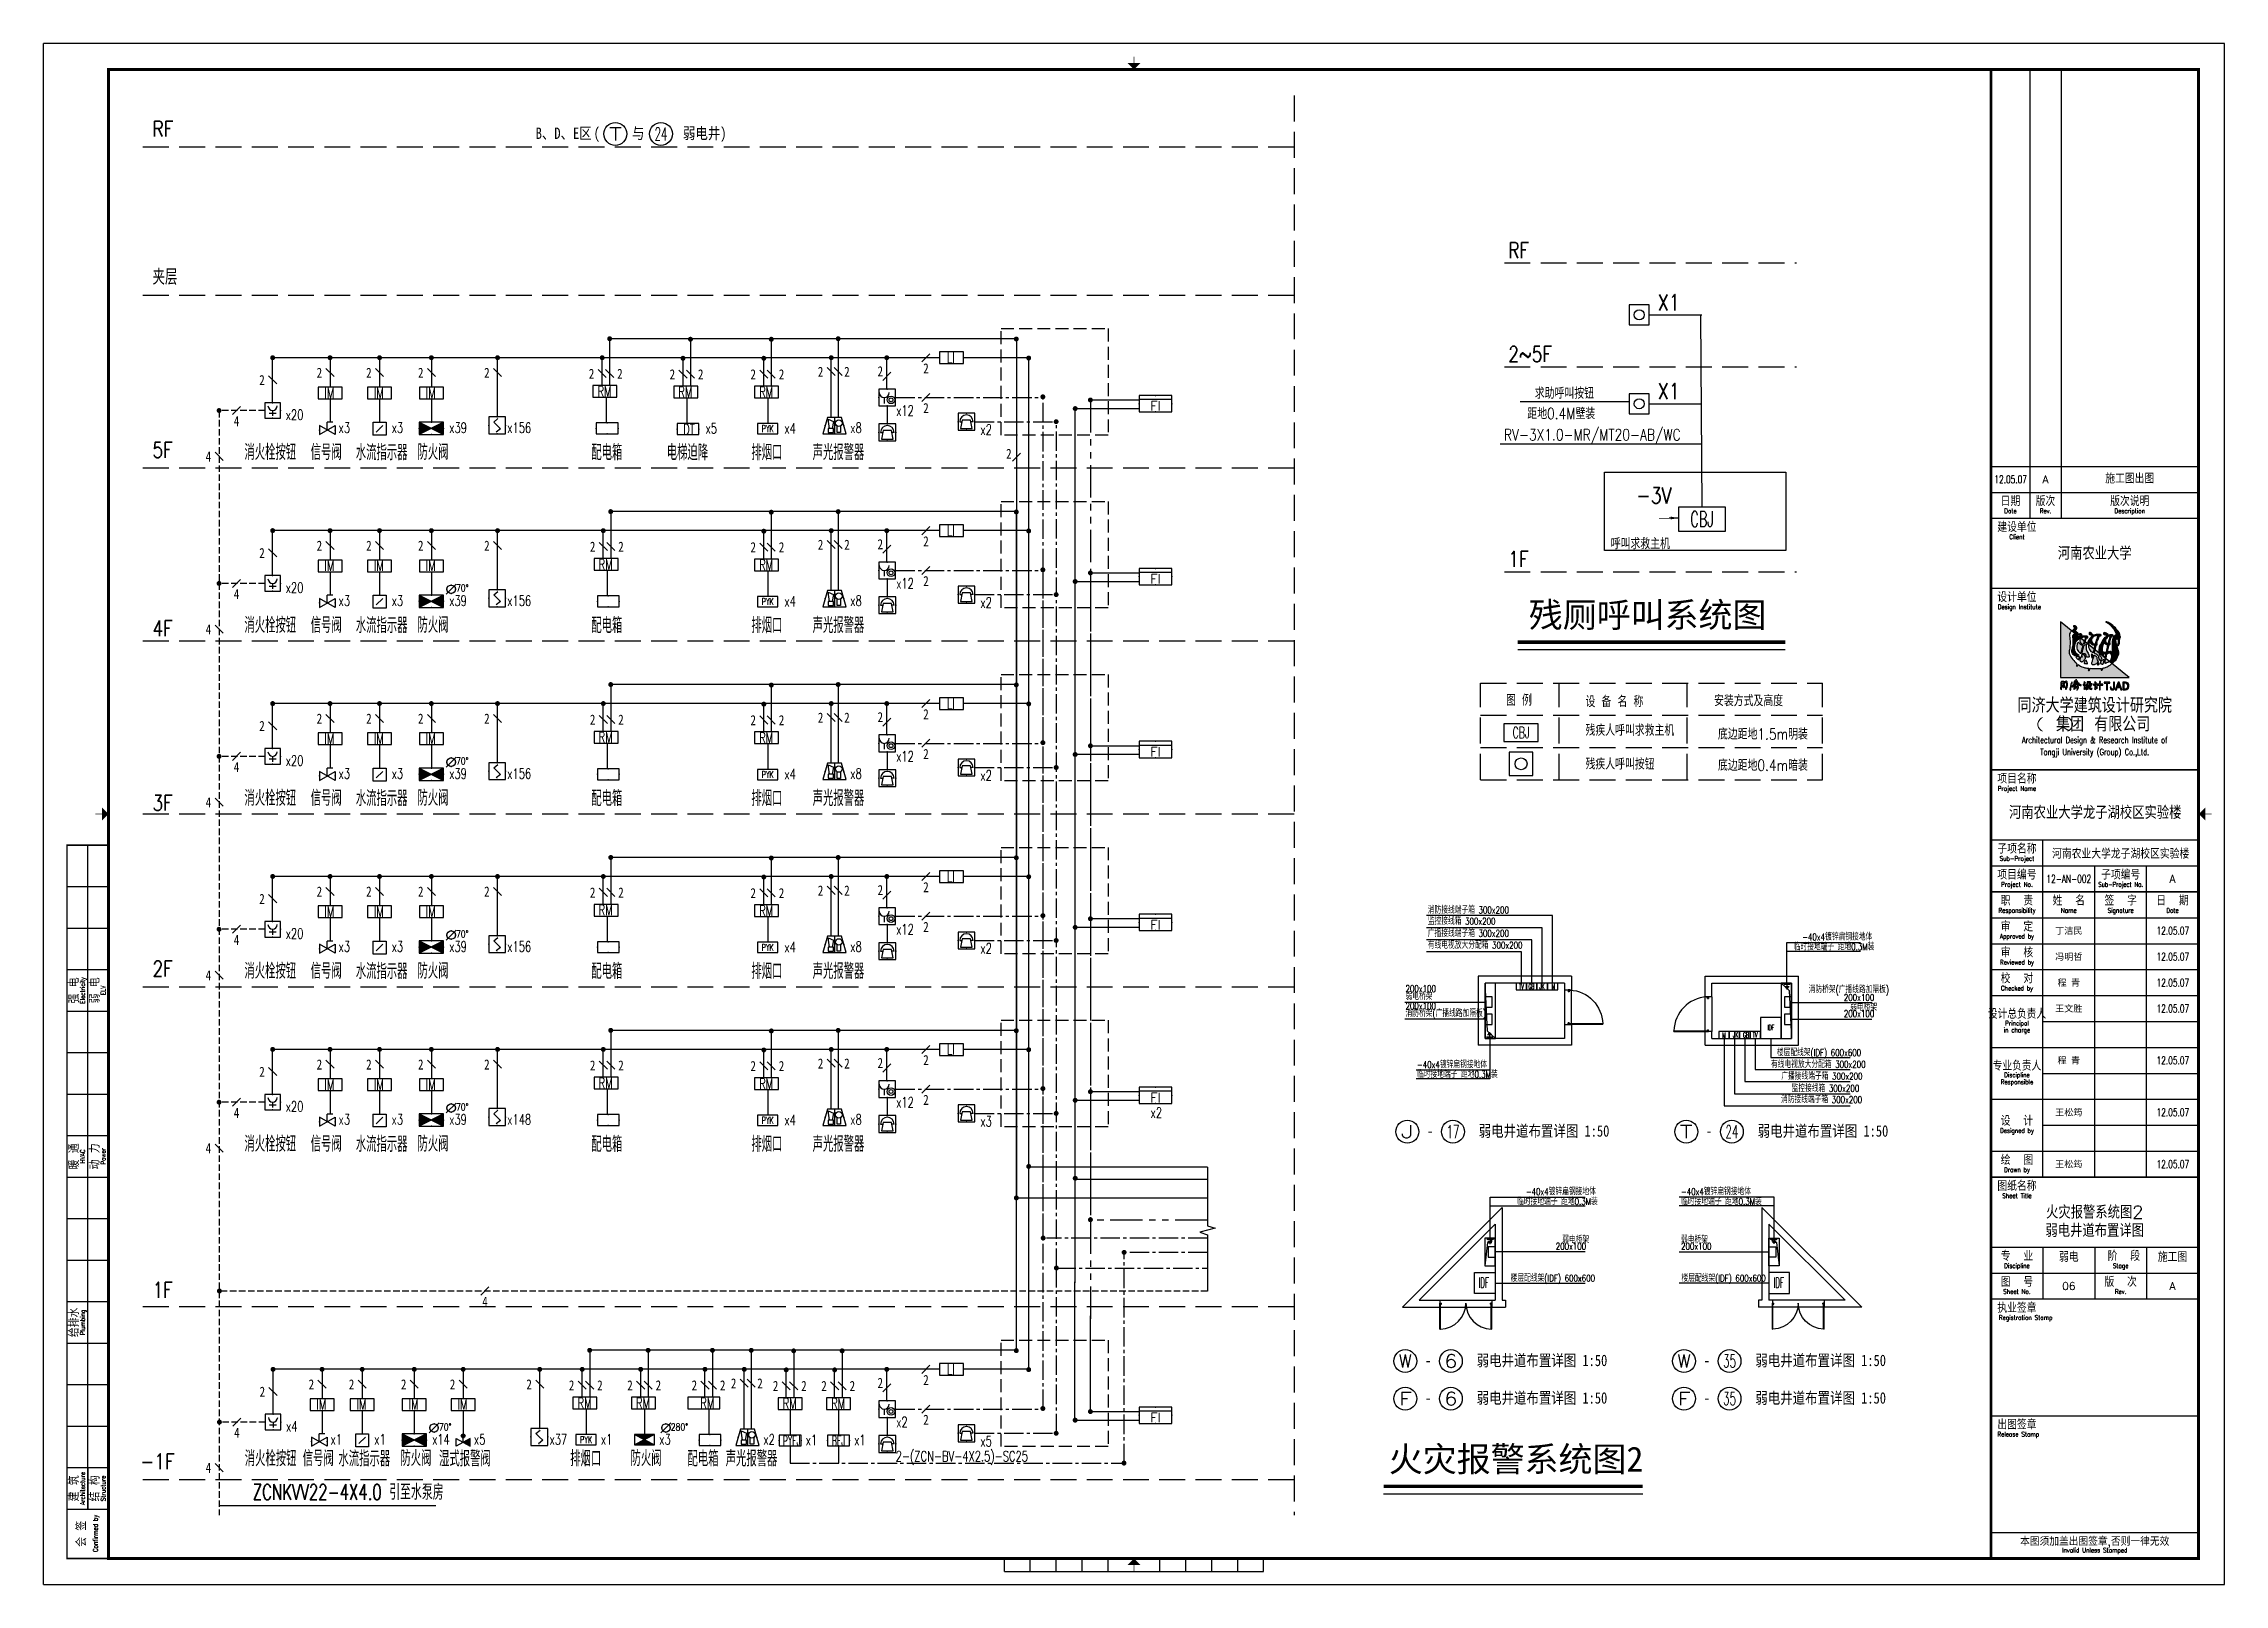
# Model space of a CAD drawing. Extents: x 913510 to 997610, y -270398 to 254224.
# Drawn here: x 913510 to 997610, y -200143 to -140743 of the extents above; entities that cross this region are included whole.
import ezdxf
from ezdxf.enums import TextEntityAlignment as Align

# ---------------------------------------------------------------- set-up
doc = ezdxf.new("R2010")
doc.units = 0
doc.header["$LTSCALE"] = 1000
doc.header["$MEASUREMENT"] = 0
for name, pattern in [('ACAD_ISO07W100', [3.5, 0.5, -3]), ('CENTER2', [1.125, 0.75, -0.125, 0.125, -0.125]), ('DASH', [0.35, 0.25, -0.1]), ('PHANTOM2', [1.25, 0.625, -0.125, 0.125, -0.125, 0.125, -0.125])]:
    doc.linetypes.add(name, pattern=pattern)
for name, color, linetype in [('00-EQUIP', 3, 'Continuous'), ('00-OTHER', 7, 'Continuous'), ('00-WIRE-4', 6, 'Continuous'), ('0A', 7, 'Continuous'), ('A-墙线', 7, 'Continuous'), ('A-门', 8, 'Continuous'), ('AXIS', 3, 'Continuous'), ('AXIS_TEXT', 7, 'Continuous'), ('DIM-照明', 3, 'Continuous'), ('EQUIP', 3, 'Continuous'), ('EQUIP-消防', 3, 'Continuous'), ('SM', 2, 'Continuous'), ('TEL_TEXT', 7, 'Continuous'), ('WIRE-4', 6, 'Continuous'), ('X', 1, 'Continuous'), ('XR', 7, 'Continuous'), ('图框', 139, 'Continuous'), ('桥架', 1, 'Continuous'), ('消防', 6, 'Continuous'), ('电气', 2, 'Continuous'), ('电气-设备标注', 4, 'Continuous'), ('电气标注', 61, 'Continuous'), ('电气说明', 2, 'Continuous'), ('线路', 6, 'Continuous')]:
    doc.layers.add(name, color=color, linetype=linetype)
doc.styles.add('-宋体', font='', dxfattribs={"width": 0.8})
doc.styles.add('_COMPLEX', font='COMPLEX.shx', dxfattribs={"width": 0.5})
doc.styles.add('_TCH_AXIS', font='COMPLEX', dxfattribs={"bigfont": 'GBCBIG'})
doc.styles.add('_TEL_DIM', font='SIMPLEX', dxfattribs={"width": 0.8, "height": 3.5, "bigfont": 'HZTXT'})
doc.styles.add('COMPLEX', font='COMPLEX')
doc.styles.add('FS1', font='tjromans.shx', dxfattribs={"width": 0.8, "bigfont": 'tjhztxt.shx'})
doc.styles.add('hzd', font='simplex.shx', dxfattribs={"width": 0.8, "bigfont": 'hztxt.shx'})
doc.styles.add('HZTXT', font='tj-romans1.shx', dxfattribs={"width": 0.6, "bigfont": 'hztxt.shx'})
doc.styles.add('JIAO', font='tjromans.shx', dxfattribs={"bigfont": 'tjhztxt.shx'})
doc.styles.get("Standard").update_dxf_attribs({"font": 'simhei.ttf'})
doc.styles.add('tjhztxt', font='tjromans.shx', dxfattribs={"bigfont": 'tjhztxt.shx'})
doc.styles.add('TKZ1_tjhts.shx', font='tjromant.shx', dxfattribs={"bigfont": 'tjhts.shx'})
doc.styles.add('TKZ2_tjkts.shx', font='tjromant.shx', dxfattribs={"bigfont": 'tjkts.shx'})
doc.styles.add('标题大', font='simhei.ttf')
doc.styles.add('车', font='simhei.ttf')
doc.styles.get('-宋体').set_extended_font_data('SimSun')

msp = doc.modelspace()

# ---------------------------------------------------------------- texts
at = {"style": '_COMPLEX', "width": 0.5}
for s, height, p in [('TV', 208, (970412, -177200)), ('GB', 208, (970771, -177194)), ('JK', 208, (971192, -177200)), ('M', 208, (971661, -177190)), ('M', 208, (978252, -179071)), ('JK', 208, (978657, -179061)), ('GB', 208, (979048, -179067)), ('TV', 208, (979422, -179061)), ('IDF', 208, (979993, -178777)), ('IDF', 400, (968846, -188709)), ('IDF', 400, (980222, -188709))]:
    msp.add_text(s, height=height, dxfattribs=at).set_placement(p)
at = {"layer": '0A', "color": 7, "style": 'HZTXT', "width": 0.8}
for s, p in [('RF', (917709, -144328, 264)), ('RF', (969994, -149011, -4323)), ('夹层', (917709, -150039, 264)), ('2~5F', (969994, -153011, -4323)), ('5F', (917709, -156706, 264)), ('1F', (969994, -160915, -4323)), ('4F', (917709, -163588, 396)), ('3F', (917709, -170314, 528)), ('2F', (917709, -176706, 264)), ('1F', (917709, -189091, 264)), ('-1F', (917246, -195706, 264))]:
    msp.add_text(s, height=600, dxfattribs=at).set_placement(p)
at = {"layer": 'EQUIP', "style": 'FS1', "width": 0.8}
for s, p in [('距地0.4M壁装', (970729, -155221, 1186)), ('求助呼叫按钮', (971017, -154435, 1186)), ('RV-3X1.0-MR/MT20-AB/WC', (969829, -156037, -335)), ('呼叫求救主机', (973945, -160236, -1673)), ('图 例    ', (969908, -166269, -1673)), (' 设 备 名 称    ', (972734, -166323, -1673)), ('        安装方式及高度', (975868, -166288, -1673))]:
    msp.add_text(s, height=432, dxfattribs=at).set_placement(p)
for s, p in [('残疾人呼叫求救主机', (972972, -167213, -1673)), ('底边距地1.5m明装', (978080, -167360, -1673)), ('残疾人呼叫按钮', (972972, -168514, -1673)), ('底边距地0.4m暗装', (978080, -168562, -1673))]:
    msp.add_text(s, height=432, dxfattribs=at).set_placement(p, align=Align.MIDDLE_LEFT)
at = {"layer": 'EQUIP-消防'}
for s, height, style, width, p in [('DT', 400, 'HZTXT', 0.7, (938174, -155811, 132)), ('280%%d', 270, 'hzd', 0.8, (937696, -194205, 264)), ('PYFJ', 400, 'HZTXT', 0.55, (942012, -194811)), ('BFJ', 400, 'HZTXT', 0.55, (943906, -194811))]:
    msp.add_text(s, height=height, dxfattribs=dict(at, style=style, width=width)).set_placement(p)
at = {"layer": 'EQUIP-消防', "flags": 9}
msp.add_attdef('A', (937508, -193949, 264), '70度防火阀', height=0.00648, dxfattribs=at)
at = {"layer": 'SM', "style": '-宋体'}
for s, p in [('残厕呼叫系统图', (970783, -163247, -2188)), ('火灾报警系统图2', (965385, -195793, -1128))]:
    msp.add_text(s, height=960, dxfattribs=at).set_placement(p)
at = {"layer": 'SM', "color": 3, "style": 'HZTXT', "width": 0.7}
msp.add_text('ZCNKVV22-4X4.0 引至水泵房', height=600, dxfattribs=at).set_placement((921581, -196884, 11))
at = {"layer": '图框', "style": 'TKZ1_tjhts.shx'}
for s, height, p in [('火灾报警系统图2', 500, (992610, -185793)), ('弱电井道布置详图', 500, (992610, -186500)), ('06', 300, (991610, -188643))]:
    msp.add_text(s, height=height, dxfattribs=at).set_placement(p, align=Align.MIDDLE_CENTER)
at = {"layer": '电气-设备标注', "color": 4, "style": '标题大', "width": 0.8}
for s, p in [('B、D、E区', (933566, -144417, 132)), ('(', (934841, -144417, 132)), ('与', (936438, -144417, 132)), ('弱电井)', (939004, -144417, 132)), ('弱电井道布置详图 1:50', (971372, -182882, -132)), ('弱电井道布置详图 1:50', (982129, -182882, -132)), ('-', (966979, -182882, -132)), ('-', (977736, -182882, -132)), ('-', (966900, -191727, -132)), ('弱电井道布置详图 1:50', (971292, -191727, -132)), ('-', (977648, -191727, -132)), ('弱电井道布置详图 1:50', (982040, -191727, -132)), ('-', (966900, -193175, -132)), ('弱电井道布置详图 1:50', (971292, -193175, -132)), ('-', (977648, -193175, -132)), ('弱电井道布置详图 1:50', (982040, -193175, -132))]:
    msp.add_text(s, height=440, dxfattribs=at).set_placement(p, align=Align.CENTER)
at = {"layer": '电气标注'}
for s, height, style, width, p in [('LI', 400, 'HZTXT', 0.7, (948351, -153053, 264)), ('IM', 400, 'HZTXT', 0.7, (924336, -154407, 471)), ('IM', 400, 'HZTXT', 0.7, (926245, -154407, 471)), ('IM', 400, 'HZTXT', 0.7, (928244, -154407, 471)), ('RM', 400, 'HZTXT', 0.7, (934872, -154348, 132)), ('RM', 400, 'HZTXT', 0.7, (937988, -154370, 132)), ('RM', 400, 'HZTXT', 0.7, (941105, -154370, 132)), ('x12', 400, 'tjhztxt', 0.7, (946387, -155088, 264)), ('x20', 400, 'tjhztxt', 0.7, (922845, -155251, 471)), ('x3', 400, 'tjhztxt', 0.7, (924887, -155751, 339)), ('x3', 400, 'tjhztxt', 0.7, (926932, -155751, 339)), ('x39', 400, 'tjhztxt', 0.7, (929150, -155751, 471)), ('x156', 400, 'tjhztxt', 0.7, (931390, -155751, 471)), ('x5', 400, 'tjhztxt', 0.7, (939034, -155773, 264)), ('x4', 400, 'tjhztxt', 0.7, (942077, -155773, 132)), ('x8', 400, 'tjhztxt', 0.7, (944619, -155752, 132)), ('x2', 400, 'tjhztxt', 0.7, (949636, -155823, 264)), ('LI', 400, 'HZTXT', 0.7, (948351, -159720, 264)), ('RM', 400, 'HZTXT', 0.7, (934914, -161015, 264)), ('IM', 400, 'HZTXT', 0.7, (924336, -161073, 471)), ('IM', 400, 'HZTXT', 0.7, (926245, -161073, 471)), ('IM', 400, 'HZTXT', 0.7, (928244, -161073, 471)), ('RM', 400, 'HZTXT', 0.7, (941105, -161036, 132)), ('x12', 400, 'tjhztxt', 0.7, (946387, -161754, 264)), ('x20', 400, 'tjhztxt', 0.7, (922845, -161918, 471)), ('x3', 400, 'tjhztxt', 0.7, (924887, -162418, 339)), ('x3', 400, 'tjhztxt', 0.7, (926932, -162418, 339)), ('x39', 400, 'tjhztxt', 0.7, (929149, -162418, 471)), ('x156', 400, 'tjhztxt', 0.7, (931390, -162418, 471)), ('x4', 400, 'tjhztxt', 0.7, (942076, -162440, 132)), ('x8', 400, 'tjhztxt', 0.7, (944619, -162418, 132)), ('x2', 400, 'tjhztxt', 0.7, (949636, -162490, 264)), ('LI', 400, 'HZTXT', 0.7, (948351, -166387, 264)), ('IM', 400, 'HZTXT', 0.7, (924336, -167740, 471)), ('IM', 400, 'HZTXT', 0.7, (926245, -167740, 471)), ('IM', 400, 'HZTXT', 0.7, (928244, -167740, 471)), ('RM', 400, 'HZTXT', 0.7, (934914, -167682, 264)), ('RM', 400, 'HZTXT', 0.7, (941105, -167703, 132)), ('x20', 400, 'tjhztxt', 0.7, (922845, -168584, 471)), ('x12', 400, 'tjhztxt', 0.7, (946387, -168421, 264)), ('x3', 400, 'tjhztxt', 0.7, (924887, -169084, 339)), ('x3', 400, 'tjhztxt', 0.7, (926932, -169084, 339)), ('x39', 400, 'tjhztxt', 0.7, (929149, -169084, 471)), ('x156', 400, 'tjhztxt', 0.7, (931390, -169084, 471)), ('x4', 400, 'tjhztxt', 0.7, (942076, -169106, 132)), ('x8', 400, 'tjhztxt', 0.7, (944619, -169085, 132)), ('x2', 400, 'tjhztxt', 0.7, (949636, -169157, 264)), ('LI', 400, 'HZTXT', 0.7, (948351, -173053, 264)), ('IM', 400, 'HZTXT', 0.7, (924336, -174407, 471)), ('IM', 400, 'HZTXT', 0.7, (926245, -174407, 471)), ('IM', 400, 'HZTXT', 0.7, (928244, -174407, 471)), ('RM', 400, 'HZTXT', 0.7, (934914, -174348, 264)), ('RM', 400, 'HZTXT', 0.7, (941105, -174370, 132)), ('消防接线端子箱 300x200', 266.67, 'JIAO', 0.75, (966890, -174280)), ('x20', 400, 'tjhztxt', 0.7, (922845, -175251, 471)), ('x12', 400, 'tjhztxt', 0.7, (946387, -175088, 264)), ('广播接线端子箱 300x200', 266.67, 'JIAO', 0.75, (966890, -175181)), ('监控接线箱 300x200', 266.67, 'JIAO', 0.75, (966890, -174709)), ('x3', 400, 'tjhztxt', 0.7, (924887, -175751, 339)), ('x3', 400, 'tjhztxt', 0.7, (926932, -175751, 339)), ('x39', 400, 'tjhztxt', 0.7, (929149, -175751, 471)), ('x156', 400, 'tjhztxt', 0.7, (931390, -175751, 471)), ('x4', 400, 'tjhztxt', 0.7, (942076, -175773, 132)), ('x8', 400, 'tjhztxt', 0.7, (944619, -175752, 132)), ('x2', 400, 'tjhztxt', 0.7, (949636, -175823, 264)), ('临时接地端子 距地0.3M装', 266.67, 'JIAO', 0.75, (981001, -175696)), ('-40x4镀锌扁钢接地体', 266.67, 'JIAO', 0.75, (981329, -175314)), ('弱电桥架', 266.7, 'JIAO', 0.75, (966031, -177612)), ('200x100', 266.7, 'JIAO', 0.75, (966031, -177312)), ('消防桥架(广播线路加隔板)', 266.67, 'JIAO', 0.75, (981576, -177345)), ('200x100', 266.7, 'JIAO', 0.75, (982932, -177650)), ('消防桥架(广播线路加隔板)', 266.67, 'JIAO', 0.75, (966031, -178261)), ('200x100', 266.7, 'JIAO', 0.75, (966031, -177978)), ('200x100', 266.7, 'JIAO', 0.75, (982932, -178274)), ('弱电桥架', 266.7, 'JIAO', 0.75, (983178, -178028)), ('LI', 400, 'HZTXT', 0.7, (948351, -179720, 264)), ('-40x4镀锌扁钢接地体', 266.67, 'JIAO', 0.75, (966473, -180237)), ('楼层配线架(IDF) 600x600', 266.67, 'JIAO', 0.75, (980349, -179774)), ('IM', 400, 'HZTXT', 0.7, (924336, -181073, 471)), ('IM', 400, 'HZTXT', 0.7, (926245, -181073, 471)), ('IM', 400, 'HZTXT', 0.7, (928244, -181073, 471)), ('RM', 400, 'HZTXT', 0.7, (934914, -181015, 264)), ('RM', 400, 'HZTXT', 0.7, (941105, -181036, 132)), ('临时接地端子 距地0.3M装', 266.67, 'JIAO', 0.75, (966473, -180610)), ('广播接线端子箱 300x200', 266.67, 'JIAO', 0.75, (980521, -180684)), ('x20', 400, 'tjhztxt', 0.7, (922845, -181918, 471)), ('x12', 400, 'tjhztxt', 0.7, (946386, -181754, 264)), ('消防接线端子箱 300x200', 266.67, 'JIAO', 0.75, (980510, -181585)), ('监控接线箱 300x200', 266.67, 'JIAO', 0.75, (980919, -181156)), ('x3', 400, 'tjhztxt', 0.7, (924887, -182418, 339)), ('x3', 400, 'tjhztxt', 0.7, (926931, -182418, 339)), ('x39', 400, 'tjhztxt', 0.7, (929149, -182418, 471)), ('x148', 400, 'tjhztxt', 0.7, (931390, -182418, 471)), ('x4', 400, 'tjhztxt', 0.7, (942076, -182440, 132)), ('x8', 400, 'tjhztxt', 0.7, (944619, -182418, 132)), ('x3', 400, 'tjhztxt', 0.7, (949636, -182490, 264)), ('x2', 400, 'tjhztxt', 0.7, (956198, -182155, 132)), ('-40x4镀锌扁钢接地体', 266.67, 'JIAO', 0.75, (970669, -185134)), ('-40x4镀锌扁钢接地体', 266.67, 'JIAO', 0.75, (976651, -185134)), ('临时接地端子 距地0.3M装', 266.67, 'JIAO', 0.75, (970334, -185516)), ('临时接地端子 距地0.3M装', 266.67, 'JIAO', 0.75, (976658, -185516)), ('弱电桥架', 266.7, 'JIAO', 0.75, (972072, -186992)), ('弱电桥架', 266.7, 'JIAO', 0.75, (976655, -186992)), ('200x100', 266.7, 'JIAO', 0.75, (971823, -187239)), ('200x100', 266.7, 'JIAO', 0.75, (976658, -187239)), ('楼层配线架(IDF) 600x600', 266.67, 'JIAO', 0.75, (970084, -188472)), ('楼层配线架(IDF) 600x600', 266.67, 'JIAO', 0.75, (976672, -188472)), ('LI', 400, 'HZTXT', 0.7, (948351, -192053, 264)), ('IM', 400, 'HZTXT', 0.7, (924027, -193407, 264)), ('IM', 400, 'HZTXT', 0.7, (925576, -193407, 264)), ('IM', 400, 'HZTXT', 0.7, (927586, -193407, 264)), ('IM', 400, 'HZTXT', 0.7, (929471, -193407, 264)), ('RM', 400, 'HZTXT', 0.7, (934101, -193348, 264)), ('RM', 400, 'HZTXT', 0.7, (936356, -193348, 264)), ('RM', 400, 'HZTXT', 0.7, (938836, -193348, 264)), ('RM', 400, 'HZTXT', 0.7, (942013, -193370)), ('RM', 400, 'HZTXT', 0.7, (943881, -193370)), ('x4', 400, 'tjhztxt', 0.7, (922858, -194252, 264)), ('x2', 400, 'tjhztxt', 0.7, (946386, -194088, 264)), ('x1', 400, 'tjhztxt', 0.7, (924578, -194752, 132)), ('x1', 400, 'tjhztxt', 0.7, (926262, -194752, 132)), ('x14', 400, 'tjhztxt', 0.7, (928491, -194752, 264)), ('x5', 400, 'tjhztxt', 0.7, (930102, -194752, 264)), ('x37', 400, 'tjhztxt', 0.7, (933018, -194752, 264)), ('x1', 400, 'tjhztxt', 0.7, (934999, -194752, 264)), ('x3', 400, 'tjhztxt', 0.7, (937253, -194752, 264)), ('x2', 400, 'tjhztxt', 0.7, (941266, -194752, 264)), ('x1', 400, 'tjhztxt', 0.7, (942897, -194773)), ('x1', 400, 'tjhztxt', 0.7, (944765, -194773)), ('2-(ZCN-BV-4X2.5)-SC25', 400, 'tjhztxt', 0.7, (946370, -195402, 270)), ('x5', 400, 'tjhztxt', 0.7, (949636, -194823, 264))]:
    msp.add_text(s, height=height, dxfattribs=dict(at, style=style, width=width)).set_placement(p)
at = {"layer": '电气标注', "style": 'JIAO', "width": 0.75}
for p in [(966890, -175500), (980124, -180098)]:
    msp.add_text('有线电视放大分配箱 300x200', height=266.67, dxfattribs=at).set_placement(p, align=Align.MIDDLE_LEFT)
at = {"layer": '电气说明'}
for s, height, style, width, p in [('X1', 619.3, 'HZTXT', 0.8, (975760, -151028, 1186)), ('X1', 619.3, 'HZTXT', 0.8, (975760, -154456, 1010)), ('消火栓按钮', 600, 'tjhztxt', 0.7, (921253, -156794, 471)), ('信号阀', 600, 'tjhztxt', 0.7, (923810, -156794, 471)), ('水流指示器', 600, 'tjhztxt', 0.7, (925548, -156804, 471)), ('防火阀', 600, 'tjhztxt', 0.7, (927927, -156790, 471)), ('配电箱', 600, 'tjhztxt', 0.7, (934631, -156804, 132)), ('电梯迫降', 600, 'tjhztxt', 0.7, (937540, -156804, 132)), ('排烟口', 600, 'tjhztxt', 0.7, (940803, -156804, 132)), ('声光报警器', 600, 'tjhztxt', 0.7, (943166, -156799, 132)), ('-3V', 619.3, 'HZTXT', 0.8, (974932, -158469, -335)), ('消火栓按钮', 600, 'tjhztxt', 0.7, (921253, -163461, 471)), ('信号阀', 600, 'tjhztxt', 0.7, (923810, -163461, 471)), ('水流指示器', 600, 'tjhztxt', 0.7, (925548, -163470, 471)), ('防火阀', 600, 'tjhztxt', 0.7, (927927, -163456, 471)), ('配电箱', 600, 'tjhztxt', 0.7, (934631, -163471, 132)), ('排烟口', 600, 'tjhztxt', 0.7, (940803, -163471, 132)), ('声光报警器', 600, 'tjhztxt', 0.7, (943166, -163466, 132)), ('消火栓按钮', 600, 'tjhztxt', 0.7, (921253, -170128, 471)), ('信号阀', 600, 'tjhztxt', 0.7, (923810, -170128, 471)), ('水流指示器', 600, 'tjhztxt', 0.7, (925548, -170137, 471)), ('防火阀', 600, 'tjhztxt', 0.7, (927927, -170123, 471)), ('配电箱', 600, 'tjhztxt', 0.7, (934631, -170138, 132)), ('排烟口', 600, 'tjhztxt', 0.7, (940803, -170138, 132)), ('声光报警器', 600, 'tjhztxt', 0.7, (943166, -170133, 132)), ('消火栓按钮', 600, 'tjhztxt', 0.7, (921253, -176794, 471)), ('信号阀', 600, 'tjhztxt', 0.7, (923810, -176794, 471)), ('水流指示器', 600, 'tjhztxt', 0.7, (925548, -176804, 471)), ('防火阀', 600, 'tjhztxt', 0.7, (927927, -176790, 471)), ('配电箱', 600, 'tjhztxt', 0.7, (934631, -176804, 132)), ('排烟口', 600, 'tjhztxt', 0.7, (940803, -176804, 132)), ('声光报警器', 600, 'tjhztxt', 0.7, (943166, -176799, 132)), ('消火栓按钮', 600, 'tjhztxt', 0.7, (921253, -183461, 471)), ('信号阀', 600, 'tjhztxt', 0.7, (923810, -183461, 471)), ('水流指示器', 600, 'tjhztxt', 0.7, (925548, -183470, 471)), ('防火阀', 600, 'tjhztxt', 0.7, (927927, -183456, 471)), ('配电箱', 600, 'tjhztxt', 0.7, (934631, -183471, 132)), ('排烟口', 600, 'tjhztxt', 0.7, (940803, -183471, 132)), ('声光报警器', 600, 'tjhztxt', 0.7, (943166, -183466, 132)), ('消火栓按钮', 600, 'tjhztxt', 0.7, (921266, -195587, 264)), ('信号阀', 600, 'tjhztxt', 0.7, (923502, -195587, 264)), ('水流指示器', 600, 'tjhztxt', 0.7, (924879, -195596, 264)), ('防火阀', 600, 'tjhztxt', 0.7, (927269, -195582, 264)), ('湿式报警阀', 600, 'tjhztxt', 0.7, (928758, -195596, 264)), ('排烟口', 600, 'tjhztxt', 0.7, (933818, -195592, 264)), ('防火阀', 600, 'tjhztxt', 0.7, (936144, -195582, 264)), ('配电箱', 600, 'tjhztxt', 0.7, (938341, -195596, 264)), ('声光报警器', 600, 'tjhztxt', 0.7, (939813, -195592, 264))]:
    msp.add_text(s, height=height, dxfattribs=dict(at, style=style, width=width)).set_placement(p)
at = {"layer": '电气说明', "style": 'tjhztxt'}
for p in [(956188, -154893, 264), (956188, -161559, 264), (956188, -168226, 264), (956188, -174893, 264), (956188, -181559, 264), (956188, -193893, 264)]:
    msp.add_text('FI', height=360, dxfattribs=at).set_placement(p)

# ---------------------------------------------------------------- blocks, each defined once
blk = doc.blocks.new('_LINKPT1')
at = {"color": 0}
blk.add_line((0, 0), (0, 0), dxfattribs=at)
blk = doc.blocks.new('6B1NQGM0')
for p, q in [((0.78, 0.4), (-0.78, 0.4)), ((-0.78, 0.4), (-0.78, -0.4)), ((0.78, -0.4), (0.78, 0.4)), ((-0.78, -0.4), (0.78, -0.4))]:
    blk.add_line(p, q)
at = {"xscale": 0.002, "yscale": 0.002, "zscale": 0.002}
for p in [(-0.78, 0), (0, 0.4), (0.78, 0), (0, -0.4)]:
    blk.add_blockref('_LINKPT1', p, dxfattribs=at)
at = {"style": '_COMPLEX', "width": 0.6, "flags": 8}
blk.add_attdef('$TEXT$', text='', height=0.52, dxfattribs=at).set_placement((0, 0), align=Align.MIDDLE_CENTER)
at = {"flags": 9}
blk.add_attdef('A', (0, 0), '', height=0.00002, dxfattribs=at)
blk = doc.blocks.new('_X46JNE')
at = {"color": 0}
for p, q in [((0.357, 0.714), (-0.357, 0.714)), ((-0.357, 0.714), (-0.357, 0)), ((0.357, 0), (0.357, 0.714)), ((-0.357, 0), (0.357, 0))]:
    blk.add_line(p, q, dxfattribs=at)
blk.add_circle((0, 0.357), 0.179, dxfattribs=at)
for p in [(0, 0.714), (-0.357, 0.357), (0, 0), (0.357, 0.357)]:
    blk.add_blockref('_LINKPT1', p, dxfattribs=at)
at = {"color": 0, "width": 0.8, "flags": 9}
blk.add_attdef('A', (0, 0), '', height=0.0000143, dxfattribs=at)
blk = doc.blocks.new('$TelecSys$00000014')
blk.add_line((0.4, 0.4), (-0.4, -0.4))
at = {"width": 0.8}
blk.add_attdef('N', text='', height=1, dxfattribs=at).set_placement((-0.02, 1.06), align=Align.MIDDLE)
blk = doc.blocks.new('$equip$00001630')
for p, q in [((-0.5, 0), (-0.5, -1)), ((0.5, 0), (-0.5, 0)), ((0.5, -1), (0.5, 0)), ((-0.5, -1), (0.5, -1)), ((-0.17, -0.5), (-0.17, -0.85))]:
    blk.add_line(p, q)
for radius in [0.226, 0.113]:
    blk.add_circle((0.23, -0.64), radius)
blk.add_arc((-0.17, -0.2), 0.3, 180, 0)
for p in [(0, 0), (-0.5, -0.5), (0, -1), (0.5, -0.5)]:
    blk.add_point(p)
at = {"flags": 9}
blk.add_attdef('A', (0, 0), '', height=0.00002, dxfattribs=at)
blk.add_attdef('B', text='', height=0.4, dxfattribs=at).set_placement((0.88, -0.7), align=Align.MIDDLE_CENTER)
blk = doc.blocks.new('$equip$00001602')
for p, q in [((0.5, 0), (-0.5, 0)), ((-0.5, 0), (-0.5, -1)), ((0.5, -1), (0.5, 0)), ((-0.5, -1), (0.5, -1)), ((-0.4, -0.5), (-0.27, -0.5)), ((-0.25, -0.4), (-0.35, -0.9)), ((-0.35, -0.9), (0.35, -0.9)), ((0.25, -0.4), (-0.25, -0.4)), ((0.35, -0.9), (0.25, -0.4)), ((0.4, -0.5), (0.27, -0.5))]:
    blk.add_line(p, q)
blk.add_arc((0, -0.5), 0.4, 0, 180)
for p in [(0, 0), (-0.5, -0.5), (0, -1), (0.5, -0.5)]:
    blk.add_point(p)
at = {"flags": 9}
blk.add_attdef('A', (0, 0), '', height=0.00002, dxfattribs=at)
blk.add_attdef('B', text='', height=0.4, dxfattribs=at).set_placement((0.78, -0.7), align=Align.MIDDLE_CENTER)
blk = doc.blocks.new('$equip$00001652')
for p, q in [((0.65, 0), (-0.65, 0)), ((-0.65, 0), (-0.65, -0.65)), ((0.65, -0.65), (0.65, 0)), ((-0.65, -0.65), (0.65, -0.65))]:
    blk.add_line(p, q)
for p in [(0, 0), (-0.65, -0.33), (0, -0.65), (0.65, -0.33)]:
    blk.add_point(p)
at = {"flags": 9}
blk.add_attdef('A', (0, 0), '', height=0.00002, dxfattribs=at)
blk.add_attdef('B', text='', height=0.4, dxfattribs=at).set_placement((1.03, -0.35), align=Align.MIDDLE_CENTER)
blk = doc.blocks.new('$equip$00001598')
for p, q in [((-0.5, 0), (-0.5, -1)), ((0.5, 0), (-0.5, 0)), ((0.5, -1), (0.5, 0)), ((-0.5, -1), (0.5, -1)), ((-0.2, -0.3), (0.05, -0.1)), ((0, -0.5), (-0.2, -0.3)), ((0.2, -0.7), (-0.05, -0.9)), ((0, -0.5), (0.2, -0.7))]:
    blk.add_line(p, q)
for p in [(0, 0), (-0.5, -0.5), (0, -1), (0.5, -0.5)]:
    blk.add_point(p)
at = {"flags": 9}
blk.add_attdef('A', (0, 0), '', height=0.00002, dxfattribs=at)
blk.add_attdef('B', text='', height=0.4, dxfattribs=at).set_placement((0.78, -0.7), align=Align.MIDDLE_CENTER)
blk = doc.blocks.new('$equip$00001653')
for p, q in [((0.65, 0), (-0.65, 0)), ((-0.65, 0), (-0.65, -0.65)), ((0.65, -0.65), (0.65, 0)), ((-0.65, -0.15), (0.65, -0.15)), ((-0.65, -0.65), (0.65, -0.65))]:
    blk.add_line(p, q)
for p in [(0, 0), (-0.65, -0.325), (0, -0.65), (0.65, -0.325)]:
    blk.add_point(p)
at = {"flags": 9}
blk.add_attdef('A', (0, 0), '', height=0.00002, dxfattribs=at)
blk.add_attdef('B', text='', height=0.4, dxfattribs=at).set_placement((0.934, -0.35), align=Align.MIDDLE_CENTER)
blk = doc.blocks.new('$equip$00001943')
for p, q in [((-0.3, 0.35), (-0.5, -0.35)), ((0.3, 0.35), (-0.3, 0.35)), ((-0.22, -0.124), (-0.27, 0.276)), ((-0.27, 0.276), (-0.05, 0.176)), ((-0.05, 0.176), (-0.1, -0.124)), ((0, 0.35), (0, -0.35)), ((0.5, -0.35), (0.3, 0.35)), ((-0.5, -0.35), (0.5, -0.35)), ((-0.27, -0.124), (-0.27, -0.294)), ((-0.05, -0.124), (-0.27, -0.124)), ((-0.27, -0.294), (-0.05, -0.294)), ((-0.05, -0.294), (-0.05, -0.124)), ((0.112, -0.298), (0.112, -0.013)), ((0.262, -0.298), (0.112, -0.298)), ((0.262, -0.013), (0.262, -0.298))]:
    blk.add_line(p, q)
blk.add_circle((0.187, 0.102), 0.139)
for p in [(-0.4, 0), (0, 0.35), (0, -0.35), (0.404, -0.012)]:
    blk.add_point(p)
at = {"layer": 'TEL_TEXT', "style": '_TEL_DIM', "flags": 1}
blk.add_attdef('A', text='', height=0.00002, dxfattribs=at).set_placement((0, 0), align=Align.MIDDLE_CENTER)
blk = doc.blocks.new('$equip$00001712')
for p, q in [((-0.5, 1), (-0.5, 0)), ((0.5, 1), (-0.5, 1)), ((-0.5, 0), (0.5, 0)), ((-0.22, 0.33), (0.22, 0.33)), ((0, 0.5), (0, 0.15)), ((0.5, 0), (0.5, 1))]:
    blk.add_line(p, q)
blk.add_arc((0, 0.8), 0.3, 180, 0)
for p in [(-0.5, 0.5), (0, 1), (0, 0), (0.5, 0.5)]:
    blk.add_point(p)
at = {"flags": 1}
for tag, height, p in [('A', 0.00002, (0, 0)), ('B', 0.4, (0.73, 0.3))]:
    blk.add_attdef(tag, text='', height=height, dxfattribs=at).set_placement(p, align=Align.MIDDLE_CENTER)
blk = doc.blocks.new('6H2NC6JJ')
for p, q in [((-0.78, 0.4), (0.78, -0.4)), ((0.78, 0.4), (-0.78, -0.4)), ((0.78, 0.4), (-0.78, 0.4)), ((-0.78, 0.4), (-0.78, -0.4)), ((0.78, -0.4), (0.78, 0.4)), ((-0.78, -0.4), (0.78, -0.4))]:
    blk.add_line(p, q)
at = {"const_width": 0.04}
blk.add_lwpolyline([(-0.78, 0.4), (-0.78, -0.4), (0.78, -0.4), (0.78, 0.4)], close=True, dxfattribs=at)
for points in [[(-0.78, 0.4), (0, 0), (0.78, 0.4)], [(-0.78, -0.4), (0.78, -0.4), (0, 0)]]:
    blk.add_solid(points)
at = {"xscale": 0.002, "yscale": 0.002, "zscale": 0.002}
for p in [(-0.78, 0), (0, 0.4), (0.78, 0), (0, -0.4)]:
    blk.add_blockref('_LINKPT1', p, dxfattribs=at)
at = {"flags": 9}
blk.add_attdef('A', (0, 0), '', height=0.00002, dxfattribs=at)
blk = doc.blocks.new('6A2DRK5Q')
for p, q in [((0.78, 0.4), (-0.78, 0.4)), ((-0.78, 0.4), (-0.78, -0.4)), ((0.78, -0.4), (0.78, 0.4)), ((-0.78, -0.4), (0.78, -0.4))]:
    blk.add_line(p, q)
at = {"xscale": 0.002, "yscale": 0.002, "zscale": 0.002}
for p in [(-0.78, 0), (0, 0.4), (0.78, 0), (0, -0.4)]:
    blk.add_blockref('_LINKPT1', p, dxfattribs=at)
at = {"style": '_COMPLEX', "width": 0.6, "flags": 8}
blk.add_attdef('$TEXT$', text='', height=0.52, dxfattribs=at).set_placement((0, 0), align=Align.MIDDLE_CENTER)
at = {"flags": 9}
blk.add_attdef('A', (0, 0), '', height=0.00002, dxfattribs=at)
blk = doc.blocks.new('$equip$00001644')
blk.add_line((-0.59, -1.09), (0.59, 0.09))
blk.add_circle((0, -0.5), 0.5)
for p in [(0, 0), (-0.5, -0.5), (0, -1), (0.5, -0.5)]:
    blk.add_point(p)
at = {"style": 'hzd', "width": 0.8}
blk.add_text('70%%d', height=0.833, dxfattribs=at).set_placement((0.58, -0.79))
at = {"flags": 9}
blk.add_attdef('A', (0, 0), '', height=0.00002, dxfattribs=at)
blk.add_attdef('B', text='', height=0.4, dxfattribs=at).set_placement((2.43, -0.64), align=Align.MIDDLE_CENTER)
blk = doc.blocks.new('$equip$00001917')
for p, q in [((0.65, 0.33), (-0.65, 0.33)), ((0.65, 0.33), (-0.65, -0.33)), ((-0.65, 0.33), (0.65, -0.33)), ((-0.65, 0.33), (-0.65, -0.33)), ((0.65, -0.33), (0.65, 0.33)), ((-0.65, -0.33), (0.65, -0.33))]:
    blk.add_line(p, q)
for p in [(-0.65, 0), (0, 0.33), (0.65, 0), (0, -0.33)]:
    blk.add_point(p)
for points in [[(-0.65, 0.33), (0, 0), (-0.65, -0.33)], [(0.65, 0.33), (0, 0), (0.65, -0.33)]]:
    blk.add_solid(points)
at = {"layer": 'TEL_TEXT', "style": '_TEL_DIM', "flags": 1}
blk.add_attdef('A', text='', height=0.00002, dxfattribs=at).set_placement((0, 0), align=Align.MIDDLE_CENTER)
blk = doc.blocks.new('3S2OQ2I8')
for p, q in [((-0.5, 0.5), (0.5, 0.5)), ((-0.5, -0.5), (-0.5, 0.5)), ((-0.25, -0.25), (0.25, 0.25)), ((0.5, 0.5), (0.5, -0.5)), ((0.5, -0.5), (-0.5, -0.5))]:
    blk.add_line(p, q)
at = {"const_width": 0.04, "flags": 128}
blk.add_lwpolyline([(-0.5, -0.5), (-0.5, 0.5), (0.5, 0.5), (0.5, -0.5)], close=True, dxfattribs=at)
blk.add_solid([(0.25, 0.25), (0.02, 0.1), (0.1, 0.03)])
at = {"xscale": 0.002, "yscale": 0.002, "zscale": 0.002}
for p in [(-0.5, 0), (0, 0.5), (0.5, 0), (0, -0.5)]:
    blk.add_blockref('_LINKPT1', p, dxfattribs=at)
at = {"flags": 9}
blk.add_attdef('A', (0, 0), '', height=0.00002, dxfattribs=at)
blk = doc.blocks.new('$VALVE$00000437')
for p in [(0, 0), (87, 124)]:
    blk.add_line(p, (0, 124))
blk.add_lwpolyline([(-125, -72), (125, 72), (125, -72), (-125, 72)], close=True)
for p in [(-125, 0), (125, 0)]:
    blk.add_point(p)
blk = doc.blocks.new('_I83UBB')
at = {"color": 0}
for p, q in [((-0.55, -0.3), (-0.55, 0.3)), ((0.55, 0.3), (-0.55, -0.3)), ((-0.55, 0.3), (0.55, -0.3)), ((0, 0), (0, 0.35)), ((0.55, -0.3), (0.55, 0.3))]:
    blk.add_line(p, q, dxfattribs=at)
blk.add_circle((0, 0.5), 0.15, dxfattribs=at)
for points in [[(-0.13, 0.58), (0.13, 0.58), (-0.15, 0.5), (0.15, 0.5)], [(-0.13, 0.42), (0.13, 0.42), (-0.15, 0.5), (0.15, 0.5)], [(-0.07, 0.63), (0.08, 0.63), (-0.13, 0.58), (0.13, 0.58)], [(-0.07, 0.37), (0.08, 0.37), (-0.13, 0.42), (0.13, 0.42)], [(0, 0.65), (0, 0.65), (-0.07, 0.63), (0.08, 0.63)], [(0, 0.35), (0, 0.35), (-0.07, 0.37), (0.08, 0.37)], [(0.55, 0.3), (0.55, -0.3), (0, 0)]]:
    blk.add_solid(points, dxfattribs=at)
at = {"color": 0, "xscale": 0.002, "yscale": 0.002, "zscale": 0.002}
for p in [(-0.55, 0), (0, 0.65), (0, 0), (0.55, 0)]:
    blk.add_blockref('_LINKPT1', p, dxfattribs=at)
at = {"color": 0, "width": 0.8, "flags": 9}
blk.add_attdef('A', (0, 0), '', height=0.00002, dxfattribs=at)
blk = doc.blocks.new('_AXISO')
blk.add_circle((0, 0), 0.5)
at = {"layer": 'AXIS_TEXT', "style": 'COMPLEX', "width": 1.041667}
blk.add_attdef('A', text='', height=0.56, dxfattribs=at).set_placement((-0.25, -0.28), (0.25, -0.28), align=Align.FIT)
blk = doc.blocks.new('m1000')
at = {"layer": 'A-墙线'}
for p, q in [((0, 0), (0, 200)), ((1000, 0), (1000, 200))]:
    blk.add_line(p, q, dxfattribs=at)
at = {"layer": 'A-门'}
for p, q in [((0, 1100), (0, 100)), ((0, 1100), (20, 1100)), ((20, 1100), (20, 150)), ((0, 150), (30, 150)), ((0, 100), (50, 100)), ((30, 150), (30, 130)), ((30, 130), (50, 130)), ((50, 130), (50, 100)), ((950, 130), (950, 100)), ((970, 130), (950, 130)), ((1000, 100), (950, 100)), ((970, 150), (970, 130)), ((1000, 150), (970, 150)), ((1000, 150), (1000, 100))]:
    blk.add_line(p, q, dxfattribs=at)
blk.add_arc((0, 100), 1000, 2.86598, 88.85401, dxfattribs=at)
blk = doc.blocks.new('A$C7B8A24CE')
at = {"layer": '桥架'}
for p, q in [((64, 1388), (0, 0)), ((300, 1600), (64, 1388))]:
    blk.add_line(p, q, dxfattribs=at)
blk.add_lwpolyline([(300, 0), (0, 0), (0, 1600), (300, 1600)], close=True, dxfattribs=at)
blk = doc.blocks.new('_M24')
for p, q in [((-0.25, -0.375), (0.25, -0.375)), ((-0.1875, -0.5), (0.1875, -0.5)), ((-0.0625, -0.625), (0.0625, -0.625))]:
    blk.add_line(p, q)
blk.add_lwpolyline([(0, 0), (0, -0.375)])
at = {"width": 0.8, "flags": 9}
blk.add_attdef('S', (0.25, -0.5), '', height=0.2, dxfattribs=at)
blk = doc.blocks.new('m1800')
at = {"layer": 'A-墙线'}
for p, q in [((-900, -100), (-900, 100)), ((900, -100), (900, 100))]:
    blk.add_line(p, q, dxfattribs=at)
at = {"layer": 'A-门'}
for p, q in [((-900, 900), (-900, 0)), ((-900, 900), (-880, 900)), ((-880, 900), (-880, 50)), ((880, 900), (880, 50)), ((900, 900), (880, 900)), ((900, 900), (900, 0)), ((-900, 50), (-870, 50)), ((-900, 0), (-850, 0)), ((-870, 50), (-870, 30)), ((-870, 30), (-850, 30)), ((-850, 30), (-850, 0)), ((850, 30), (850, 0)), ((870, 30), (850, 30)), ((900, 0), (850, 0)), ((870, 50), (870, 30)), ((900, 50), (870, 50))]:
    blk.add_line(p, q, dxfattribs=at)
for centre, start, end in [((-900, 0), 0, 88.72666), ((900, 0), 91.27334, 180)]:
    blk.add_arc(centre, 900, start, end, dxfattribs=at)
blk = doc.blocks.new('A$C6FA94C0C')
at = {"layer": '00-EQUIP', "color": 1}
for p, q in [((80, 672), (0, 0)), ((300, 800), (80, 672))]:
    blk.add_line(p, q, dxfattribs=at)
blk.add_lwpolyline([(0, 0), (300, 0), (300, 800), (0, 800)], close=True, dxfattribs=at)
blk = doc.blocks.new('TJAD_TK_LOGO')
at = {"layer": '图框'}
for points in [[(0.309, 0.239, -0.055111), (0.298, 0.218, -0.399817), (0.289, 0.213, -0.15154), (0.281, 0.216, -0.301448), (0.281, 0.226, 0.010306), (0.289, 0.248, -0.01851), (0.216, 0.33, -0.103184), (0.157, 0.423, -0.120959), (0.156, 0.5, 0.063512), (0.168, 0.638, 0.024265), (0.163, 0.716, -0.039016), (0.159, 0.759, -0.148803), (0.167, 0.795, -0.063522), (0.19, 0.819, -0.021561), (0.199, 0.827), (0, 0.989), (0, 0.014), (1.2, 0.014), (0.901, 0.256, -0.02734), (0.87, 0.232, -0.056811), (0.802, 0.195, -0.043653), (0.743, 0.178, 0.070224), (0.74, 0.168, -0.155586), (0.734, 0.146, -0.268078), (0.715, 0.144, 0.046034), (0.714, 0.151, -0.10837), (0.716, 0.158, 0.067272), (0.719, 0.172, 0.007869), (0.606, 0.171, -0.018474), (0.519, 0.174, 0.089356), (0.513, 0.16, -0.084297), (0.509, 0.144, -0.378712), (0.498, 0.137, -0.129516), (0.487, 0.142, 0.010082), (0.489, 0.148, -0.06366), (0.493, 0.159, -0.047427), (0.496, 0.17, 0.412458), (0.493, 0.175, 0.04646), (0.459, 0.179, -0.083304), (0.398, 0.192, -0.056916)], [(0.278, 0.851, 0.150805), (0.286, 0.87, 0.118181), (0.284, 0.888, 0.061251), (0.278, 0.901, 0.110829), (0.266, 0.912, 0.065976), (0.248, 0.919, 0.129921), (0.229, 0.92, 0.40681), (0.226, 0.916, 0.07663), (0.23, 0.907, -0.019502), (0.237, 0.896, -0.085799), (0.241, 0.884, -0.150999), (0.235, 0.858, -0.086307), (0.225, 0.846, -0.019332), (0.206, 0.833, 0.015742), (0.199, 0.827), (0.264, 0.775, -0.014783), (0.267, 0.774, -0.092021), (0.285, 0.767, -0.021612), (0.299, 0.758, 0.020501), (0.302, 0.757, -0.138406), (0.302, 0.756, -0.004327), (0.304, 0.756, 0.041521), (0.307, 0.755, 0.017006), (0.309, 0.756, 0.175362), (0.313, 0.76, 0.115175), (0.313, 0.77, 0.133458), (0.302, 0.795, 0.090138), (0.282, 0.811, 0.068529), (0.267, 0.817, -0.013934), (0.257, 0.819, -0.201719), (0.25, 0.824, -0.378426), (0.25, 0.831, -0.084166), (0.26, 0.837, 0.070184)], [(0.264, 0.775, 0.064867), (0.248, 0.774, 0.116531), (0.226, 0.765, 0.208218), (0.216, 0.75, 0.02194), (0.216, 0.741, -0.003556), (0.223, 0.64, -0.008585), (0.225, 0.606, -0.036626), (0.224, 0.587, -0.030322), (0.219, 0.565, 0.008639), (0.208, 0.528, 0.029199), (0.201, 0.493, 0.047639), (0.199, 0.469, 0.083135), (0.203, 0.45, 0.077424), (0.222, 0.419, 0.095524), (0.251, 0.392, 0.133345), (0.255, 0.391, 0.037671), (0.266, 0.395, -0.074764), (0.289, 0.401, -0.017227), (0.311, 0.402, 0.103318), (0.324, 0.403, 0.529251), (0.324, 0.406, 0.058891), (0.31, 0.414, -0.106556), (0.272, 0.441, -0.157893), (0.244, 0.5, -0.090292), (0.241, 0.541, -0.061166), (0.257, 0.612, -0.11155), (0.27, 0.637, -0.016825), (0.293, 0.661, -0.002917), (0.333, 0.697, 0.013927), (0.345, 0.708)], [(0.474, 0.731, 0.018572), (0.473, 0.731), (0.473, 0.732, 0.06936), (0.47, 0.733, 0.047212), (0.46, 0.735, 0.024282), (0.443, 0.735, -0.000753), (0.412, 0.735, -0.013374), (0.392, 0.736, -0.164458), (0.382, 0.74, -0.15617), (0.376, 0.751, 0.064833), (0.371, 0.765, 0.17195), (0.36, 0.774, 0.077232), (0.348, 0.779, 0.099365), (0.341, 0.778, 0.128164), (0.335, 0.776, 0.199677), (0.331, 0.766, 0.156287), (0.335, 0.754, 0.086381), (0.343, 0.746, 0.029794), (0.351, 0.742, -0.218512), (0.359, 0.734, -0.050196), (0.36, 0.726, -0.223734), (0.356, 0.72, -0.013892), (0.345, 0.708), (0.359, 0.697, -0.00619), (0.387, 0.712, -0.093205), (0.434, 0.721, -0.103421), (0.439, 0.72, -0.384925), (0.441, 0.717, -0.045853), (0.438, 0.703, -0.014561), (0.423, 0.658, 0.006316), (0.419, 0.648), (0.432, 0.637, -0.003465), (0.435, 0.644, -0.002724), (0.456, 0.704, -0.338072), (0.461, 0.707, 0.005218), (0.473, 0.707, 0.309415), (0.476, 0.708, 0.132077), (0.479, 0.71, 0.147744), (0.481, 0.715, 0.135646), (0.481, 0.723, 0.18433)], [(0.756, 0.375, 0.010654), (0.758, 0.371, 0.091005), (0.765, 0.363, 0.311976), (0.77, 0.363)]]:
    blk.add_hatch(color=256, dxfattribs=at).paths.add_polyline_path(points)
h = blk.add_hatch(color=256, dxfattribs=at)
h.paths.add_polyline_path([(0.712, 0.755, 0.083086), (0.708, 0.761, 0.127732), (0.701, 0.764, 0.060999), (0.673, 0.768, 0.050289), (0.649, 0.769, 0.061315), (0.626, 0.765, -0.058239), (0.605, 0.759, -0.023274), (0.577, 0.756, -0.318074), (0.565, 0.762, -0.012807), (0.546, 0.787, 0.176594), (0.527, 0.801, 0.141446), (0.512, 0.802, 0.254042), (0.501, 0.793, 0.094349), (0.5, 0.777, 0.272202), (0.507, 0.767, 0.06938), (0.523, 0.763, -0.099001), (0.54, 0.758, -0.173209), (0.549, 0.747, -0.244282), (0.547, 0.738, -0.042049), (0.531, 0.716, 0.019533), (0.504, 0.683, 0.074328), (0.489, 0.659, -0.003717), (0.466, 0.61), (0.494, 0.587, -0.03259), (0.498, 0.607, -0.114709), (0.504, 0.617), (0.507, 0.619), (0.509, 0.62), (0.512, 0.62), (0.514, 0.619), (0.523, 0.614), (0.529, 0.609), (0.548, 0.592), (0.554, 0.586), (0.555, 0.586, 0.137325), (0.563, 0.582, 0.052206), (0.581, 0.58, -0.039081), (0.596, 0.578, -0.061234), (0.6, 0.577, -0.389955), (0.602, 0.574, -0.015439), (0.601, 0.566, -0.009793), (0.592, 0.514, -0.001555), (0.591, 0.509), (0.606, 0.496, -0.005675), (0.613, 0.522, 0.021764), (0.624, 0.57, -0.037231), (0.627, 0.579, -0.166808), (0.63, 0.581, 0.014415), (0.637, 0.584, 0.232872), (0.642, 0.591, 0.087887), (0.641, 0.601, 0.002273), (0.638, 0.615, -0.178357), (0.638, 0.619, -0.001216), (0.651, 0.66, -0.011476), (0.664, 0.699, -0.017032), (0.676, 0.729, -0.192629), (0.689, 0.74, -0.05264), (0.702, 0.745, 0.121865), (0.712, 0.748, 0.384919)])
h.paths.add_polyline_path([(0.597, 0.737, -0.021509), (0.628, 0.747, -0.053885), (0.638, 0.749, -0.363115), (0.652, 0.741, -0.093078), (0.646, 0.705, 0.023125), (0.622, 0.626, -0.067346), (0.613, 0.603, -0.278742), (0.606, 0.6, -0.067064), (0.586, 0.602, -0.223721), (0.563, 0.619, -0.070697), (0.543, 0.661, -0.171192), (0.544, 0.69, -0.090372), (0.564, 0.717, -0.097027)], flags=16)
h = blk.add_hatch(color=256, dxfattribs=at)
h.paths.add_polyline_path([(0.982, 0.688, -0.266995), (0.988, 0.691, -0.078548), (0.994, 0.689, -0.061401), (1.001, 0.685, -0.140506), (1.007, 0.676, -0.075077), (1.01, 0.653, -0.023792), (1.008, 0.62, 0.028581), (1.007, 0.585, 0.083513), (1.009, 0.572, 0.556873), (1.014, 0.571, 0.099876), (1.028, 0.596, 0.058859), (1.035, 0.633, 0.00868), (1.036, 0.66, -0.055868), (1.045, 0.71, 0.012909), (1.049, 0.719, 0.07627), (1.048, 0.734, 0.168287), (0.983, 0.856, 0.045812), (0.89, 0.946, 0.082299), (0.824, 0.983, 0.045024), (0.802, 0.988, 0.184323), (0.796, 0.987, 0.401214), (0.797, 0.985, 0.073894), (0.803, 0.98, 0.009968), (0.828, 0.967, -0.045085), (0.849, 0.953, -0.042435), (0.89, 0.913, -0.014659), (0.933, 0.859, -0.075958), (0.979, 0.767, 0.183281), (0.919, 0.704, 0.093166), (0.905, 0.577, 0.002645), (0.905, 0.539), (0.95, 0.539, -0.021718), (0.951, 0.561, -0.060902), (0.951, 0.563, -0.750169), (0.953, 0.563, -0.062141), (0.956, 0.558, -0.02804), (0.962, 0.541, -0.001207), (0.963, 0.539), (0.999, 0.539), (0.998, 0.542), (0.986, 0.581, -0.042759), (0.971, 0.648, -0.166183), (0.976, 0.68, -0.02967)])
h.paths.add_polyline_path([(0.921, 0.747, 0.337691), (0.922, 0.75, 0.234051), (0.918, 0.756, 0.085029), (0.898, 0.762, 0.109404), (0.867, 0.76, 0.027051), (0.842, 0.75, 0.096966), (0.82, 0.779, 0.147389), (0.788, 0.798, 0.110178), (0.765, 0.798, 0.193659), (0.754, 0.789, 0.105864), (0.751, 0.781, 0.322715), (0.756, 0.77, 0.090222), (0.775, 0.763, 0.021428), (0.79, 0.76, -0.062248), (0.802, 0.756, -0.0489), (0.814, 0.75, 0.061445), (0.828, 0.743, 0.045204), (0.773, 0.709, 0.105153), (0.746, 0.68, 0.017534), (0.699, 0.593, 0.04727), (0.677, 0.539), (0.731, 0.539, -0.016538), (0.733, 0.546, -0.06987), (0.755, 0.615, -0.55525), (0.762, 0.616, 0.087068), (0.773, 0.608, 0.000587), (0.779, 0.605, 0.051645), (0.781, 0.604, 0.002312), (0.798, 0.592, 0.1078), (0.815, 0.585, 0.06971), (0.83, 0.588, -0.002349), (0.824, 0.554, -0.014725), (0.822, 0.539), (0.839, 0.539, -0.003665), (0.842, 0.55, -0.003176), (0.85, 0.584, -0.214328), (0.855, 0.589, 0.079005), (0.864, 0.594, 0.136284), (0.869, 0.604, 0.042038), (0.87, 0.61, 0.121208), (0.869, 0.615, 0.033156), (0.864, 0.622, -0.089896), (0.861, 0.627, -0.153361), (0.862, 0.632, -0.00558), (0.876, 0.678, -0.02004), (0.892, 0.724, -0.10938), (0.9, 0.737, 0.024126), (0.911, 0.741, 0.094696)])
h.paths.add_polyline_path([(0.871, 0.737, -0.143663), (0.867, 0.714, 0.018808), (0.849, 0.654, -0.117601), (0.837, 0.612, -0.229986), (0.819, 0.61, -0.2857), (0.79, 0.639, -0.267121), (0.803, 0.697, -0.053371), (0.832, 0.724, -0.07094), (0.861, 0.743, -0.49062)], flags=16)
h = blk.add_hatch(color=256, dxfattribs=at)
h.paths.add_polyline_path([(0.393, 0.563, -0.011586), (0.397, 0.579, 0.253288), (0.396, 0.579, 0.095247), (0.388, 0.58, -0.0106), (0.376, 0.58, -0.133876), (0.361, 0.583, -0.082431), (0.345, 0.596, -0.01622), (0.332, 0.612, 0.042319), (0.324, 0.621, 0.140851), (0.317, 0.624, 0.145933), (0.308, 0.622, 0.038492), (0.302, 0.618), (0.302, 0.618, 0.000616), (0.3, 0.616, 0.032553), (0.298, 0.615, 0.095329), (0.294, 0.61, 0.096767), (0.291, 0.597, -0.001525), (0.288, 0.574, 0.034244), (0.285, 0.552, 0.085899), (0.292, 0.504, 0.097395), (0.314, 0.467, 0.083463), (0.339, 0.445, 0.098864), (0.352, 0.441, 0.30663), (0.356, 0.443, 0.075685), (0.361, 0.453, 0.009946), (0.371, 0.491, -0.023424), (0.378, 0.51, 0.034776)])
h.paths.add_polyline_path([(0.333, 0.372, 0.321528), (0.33, 0.377, 0.021484), (0.291, 0.382, 0.022843), (0.282, 0.382, 0.102534), (0.276, 0.381, 0.130045), (0.272, 0.378, 0.267367), (0.271, 0.374, -0.005872), (0.276, 0.364, 0.058515), (0.28, 0.355, 0.081344), (0.295, 0.338, 0.099387), (0.309, 0.33, 0.035917), (0.315, 0.328, 0.245908), (0.318, 0.33, 0.105203), (0.327, 0.349, -0.034055), (0.332, 0.365, 0.056891)])
h.paths.add_polyline_path([(0.431, 0.34, 0.245812), (0.436, 0.359, 0.065072), (0.425, 0.393, 0.134826), (0.425, 0.393, -0.114996), (0.425, 0.394, 0.061748), (0.418, 0.405, 0.16919), (0.41, 0.409, 0.009694), (0.393, 0.411, 0.017654), (0.382, 0.412, 0.044621), (0.374, 0.411, 0.15913), (0.368, 0.408, 0.263058), (0.367, 0.404, 0.037983), (0.375, 0.384, -0.091013), (0.378, 0.375, -0.183458), (0.376, 0.37, -0.186991), (0.37, 0.367, -0.076588), (0.364, 0.367, 0.012233), (0.357, 0.368, 0.175338), (0.353, 0.367, 0.023216), (0.34, 0.33, 0.04069), (0.336, 0.312, 0.28537), (0.339, 0.306, 0.048651), (0.347, 0.302, -0.083296), (0.359, 0.295, 0.044689), (0.367, 0.289, 0.196761), (0.378, 0.288, 0.127879), (0.395, 0.298, 0.050671)])
h.paths.add_polyline_path([(0.463, 0.285, 0.013244), (0.461, 0.293, 0.042352), (0.454, 0.311, 0.086452), (0.451, 0.314, 0.181931), (0.447, 0.314, 0.105167), (0.437, 0.307, 0.063777), (0.422, 0.289, 0.079039), (0.415, 0.273, 0.295118), (0.417, 0.263, 0.12746), (0.426, 0.259, 0.051219), (0.438, 0.258, -0.006938), (0.459, 0.255, 0.101871), (0.472, 0.256, 0.282022), (0.475, 0.26, 0.127329), (0.473, 0.266), (0.473, 0.266, -0.004335)])
h.paths.add_polyline_path([(0.658, 0.308, -0.058552), (0.645, 0.335, -0.043685), (0.641, 0.359, 0.088622), (0.637, 0.372, 0.151789), (0.622, 0.385, -0.046532), (0.606, 0.394, 0.04555), (0.599, 0.398, 0.043142), (0.597, 0.399), (0.597, 0.399, 0.251715), (0.586, 0.396, 0.137334), (0.576, 0.371, -0.022108), (0.571, 0.349, 0.025269), (0.557, 0.305, -0.028381), (0.55, 0.284, 0.095667), (0.544, 0.258, 0.266705), (0.554, 0.241, 0.133638), (0.581, 0.24, 0.117773), (0.634, 0.259, 0.081266), (0.66, 0.285, 0.080524), (0.663, 0.292), (0.663, 0.292), (0.664, 0.292), (0.664, 0.295), (0.663, 0.295, 0.059624)])
h.paths.add_polyline_path([(0.568, 0.406, 0.121011), (0.564, 0.41, 0.051248), (0.55, 0.42, 0.077555), (0.545, 0.422, 0.238499), (0.542, 0.421, 0.167798), (0.541, 0.418, 0.09655), (0.541, 0.4, -0.014406), (0.543, 0.392, -0.00033), (0.545, 0.375, 0.1059), (0.551, 0.357, 0.313865), (0.556, 0.357, 0.231713), (0.56, 0.364, 0.026659), (0.564, 0.385, -0.007425), (0.568, 0.4, 0.16995)])
h.paths.add_polyline_path([(0.679, 0.25, 0.082015), (0.68, 0.258, 0.360369), (0.675, 0.264, 0.094324), (0.668, 0.263, 0.109868), (0.666, 0.263, -0.017853), (0.664, 0.262), (0.663, 0.262, 0.095638), (0.652, 0.251, 0.069381), (0.647, 0.242, 0.391778), (0.649, 0.238, 0.16265), (0.658, 0.237, 0.029698), (0.663, 0.239), (0.664, 0.239, 0.027865), (0.674, 0.243, 0.232972)])
h.paths.add_polyline_path([(0.765, 0.309, -0.00792), (0.766, 0.312, -0.04061), (0.767, 0.316, 0.057732), (0.769, 0.323, 0.231089), (0.766, 0.331, 0.223752), (0.755, 0.33, 0.032861), (0.734, 0.315, -0.012035), (0.716, 0.303, 0.160241), (0.7, 0.287, 0.160304), (0.7, 0.267, 0.221951), (0.709, 0.256, 0.080228), (0.726, 0.248, 0.124433), (0.741, 0.247, 0.177577), (0.748, 0.255, 0.06059), (0.758, 0.283, -0.013372)])
h = blk.add_hatch(color=256, dxfattribs=at)
h.paths.add_polyline_path([(0.419, 0.648), (0.359, 0.697, 0.122439), (0.344, 0.679, 0.077208), (0.338, 0.662, 0.221374), (0.343, 0.64, -0.044103), (0.353, 0.625, 0.092474), (0.367, 0.606, 0.149827), (0.383, 0.599, 0.078107), (0.401, 0.6, 0.300992), (0.408, 0.607, 0.003448), (0.412, 0.624, -0.014936)])
h.paths.add_polyline_path([(0.448, 0.531, -0.118411), (0.466, 0.61), (0.432, 0.637, 0.013731), (0.424, 0.609, 0.354128), (0.426, 0.607, 0.149403), (0.425, 0.606, -0.033756), (0.429, 0.605, -0.301225), (0.432, 0.602, -0.067966), (0.431, 0.585, -0.155357), (0.425, 0.583, -0.0383), (0.418, 0.581, 0.394404), (0.414, 0.577, -0.002997), (0.393, 0.506, 0.027314), (0.376, 0.437, 0.262389), (0.377, 0.431, 0.054171), (0.409, 0.43, -0.120269), (0.432, 0.428, -0.238212), (0.445, 0.415, -0.030328), (0.452, 0.384, 0.177342), (0.459, 0.369, 0.189169), (0.473, 0.367, 0.024901), (0.494, 0.37, 0.43233), (0.503, 0.381, 0.054023), (0.499, 0.406, 0.072563), (0.493, 0.423, -0.024272), (0.473, 0.455, -0.09052)])
h.paths.add_polyline_path([(0.591, 0.509), (0.494, 0.587, 0.02545), (0.492, 0.572, 0.128799), (0.501, 0.52, 0.044216), (0.522, 0.484, 0.076323), (0.548, 0.46, 0.034366), (0.562, 0.452, 0.076032), (0.572, 0.449, 0.341488), (0.575, 0.451, 0.069217), (0.584, 0.479, 0.009229)])
h.paths.add_polyline_path([(0.606, 0.496, 0.003269), (0.602, 0.481, 0.051211), (0.597, 0.445, 0.204101), (0.599, 0.435, -0.011598), (0.623, 0.42, -0.044991), (0.66, 0.394, -0.200983), (0.669, 0.38, -0.006426), (0.679, 0.338, 0.079721), (0.687, 0.311, 0.326464), (0.691, 0.309, 0.087838), (0.695, 0.311, 0.087656), (0.715, 0.332, 0.286319), (0.72, 0.36, 0.076349), (0.701, 0.389, -0.160397), (0.676, 0.44), (0.676, 0.44)])
h.paths.add_polyline_path([(0.852, 0.297), (0.79, 0.347, 0.007087), (0.777, 0.301, 0.070922), (0.774, 0.275, 0.248353), (0.779, 0.265, 0.199635), (0.795, 0.268, -0.006886), (0.813, 0.275, 0.05678), (0.847, 0.293, 0.006803)])
h = blk.add_hatch(color=256, dxfattribs=at)
h.paths.add_polyline_path([(0.952, 0.5, -0.00262), (0.951, 0.526, -0.01182), (0.95, 0.539), (0.905, 0.539, 0.006126), (0.905, 0.449, 0.002492), (0.906, 0.412, 0.048247), (0.887, 0.46, 0.065909), (0.883, 0.465, 0.224936), (0.877, 0.467, 0.038284), (0.864, 0.466, -0.06616), (0.83, 0.465, -0.485088), (0.827, 0.467, -0.101913), (0.828, 0.487, -0.016956), (0.839, 0.539), (0.822, 0.539, -0.017973), (0.817, 0.52, -0.010562), (0.81, 0.476, -0.208845), (0.803, 0.461, -0.11949), (0.791, 0.457, -0.131776), (0.748, 0.465, -0.127624), (0.732, 0.488, -0.118385), (0.731, 0.539), (0.677, 0.539, 0.005191), (0.675, 0.533, 0.105733), (0.676, 0.44), (0.718, 0.405), (0.745, 0.405, -0.078177), (0.747, 0.414, -0.129583), (0.758, 0.426, -0.224047), (0.779, 0.429, -0.071036), (0.78, 0.429, 0.101063), (0.781, 0.428, -0.019588), (0.783, 0.428, -0.023828), (0.784, 0.427, -0.322257), (0.79, 0.416, -0.013384), (0.788, 0.405), (0.804, 0.405, -0.014271), (0.808, 0.414, -0.194353), (0.821, 0.43, -0.094044), (0.855, 0.439, -0.035175), (0.871, 0.44, -0.177154), (0.88, 0.432, -0.054292), (0.893, 0.405), (0.948, 0.405, 0.016129), (0.951, 0.417, 0.043741), (0.953, 0.46, 0.012835)])
h.paths.add_polyline_path([(1.021, 0.458), (1.011, 0.5), (0.999, 0.539), (0.963, 0.539, -0.013434), (0.968, 0.518, -0.01242), (0.972, 0.498, -0.017255), (0.974, 0.479, -0.024091), (0.974, 0.433, -0.03797), (0.971, 0.405), (1.012, 0.405, 0.01383), (1.019, 0.427, 0.116879)])
h.paths.add_polyline_path([(0.967, 0.319, 0.068823), (0.992, 0.356, 0.031999), (1.012, 0.405), (0.971, 0.405, -0.002893), (0.971, 0.403, -0.072675), (0.96, 0.375, -0.038888), (0.948, 0.355, -0.02059), (0.929, 0.332, -0.114728), (0.923, 0.326, -0.052839), (0.914, 0.32), (0.911, 0.319), (0.909, 0.319), (0.909, 0.322), (0.914, 0.334), (0.918, 0.341), (0.933, 0.363), (0.941, 0.383), (0.941, 0.384, 0.030329), (0.948, 0.405), (0.893, 0.405, -0.019139), (0.897, 0.395, -0.131139), (0.901, 0.371, -0.068706), (0.888, 0.337, -0.106182), (0.87, 0.312, -0.027075), (0.852, 0.297), (0.901, 0.256, 0.015633), (0.918, 0.272, -0.009266)])
h = blk.add_hatch(color=256, dxfattribs=at)
h.paths.add_polyline_path([(0.798, 0.379, -0.041396), (0.804, 0.405), (0.788, 0.405, -0.011453), (0.786, 0.396, -0.01007), (0.783, 0.379, -0.034546), (0.778, 0.371, -0.087737), (0.77, 0.363), (0.79, 0.347), (0.79, 0.347, 0.020125)])
h.paths.add_polyline_path([(0.745, 0.405), (0.718, 0.405), (0.756, 0.375, -0.051476), (0.747, 0.393, -0.099669)])
h = blk.add_hatch(color=256, dxfattribs=at)
h.paths.add_polyline_path([(0.109, -0.055, 0.215782), (0.096, -0.053, 0.067417), (0.088, -0.057, -0.168397), (0.072, -0.061, -0.018722), (0.056, -0.059, 0.069135), (0.037, -0.058, -0.211583), (0.032, -0.057, 0.012327), (0.027, -0.054, 0.18165), (0.023, -0.055, 0.234564), (0.014, -0.061, 0.06939), (0.009, -0.077, 0.040114), (0.004, -0.126, 0.00862), (0.004, -0.151, 0.034302), (0.003, -0.186, 0.240525), (0.011, -0.199, 0.151405), (0.014, -0.2, 0.254247), (0.016, -0.192, 0.038225), (0.017, -0.166, -0.061608), (0.019, -0.146, 0.026815), (0.022, -0.113, -0.054652), (0.026, -0.093, -0.028262), (0.029, -0.084, -0.253686), (0.038, -0.079, 0.007206), (0.049, -0.078, -0.006599), (0.073, -0.075, 0.009999), (0.084, -0.072, -0.062381), (0.093, -0.073, -0.15567), (0.099, -0.077, -0.051163), (0.105, -0.085, -0.102101), (0.107, -0.091, -0.03095), (0.107, -0.129, 0.010088), (0.107, -0.15, -0.131285), (0.104, -0.163, -0.019629), (0.101, -0.168, -0.485137), (0.096, -0.17, 0.001583), (0.093, -0.168, 0.165296), (0.088, -0.17, 0.24859), (0.085, -0.178, 0.066176), (0.088, -0.189, 0.038595), (0.091, -0.194, 0.378365), (0.095, -0.196, 0.077759), (0.104, -0.183, 0.016012), (0.112, -0.17, 0.054651), (0.118, -0.155, 0.087206), (0.123, -0.112, 0.064902), (0.117, -0.068, 0.144064)])
h.paths.add_polyline_path([(0.063, -0.093), (0.056, -0.093), (0.053, -0.094), (0.049, -0.096), (0.047, -0.097), (0.046, -0.1, 0.333571), (0.046, -0.104, 0.045952), (0.052, -0.107, 0.064784), (0.062, -0.109, 0.210865), (0.068, -0.107, 0.127927), (0.071, -0.102, 0.211886), (0.07, -0.096, 0.12013), (0.067, -0.094)], flags=17)
h.paths.add_polyline_path([(0.058, -0.146, -0.039434), (0.061, -0.152, 0.054133), (0.064, -0.158, 0.123184), (0.08, -0.15, 0.140353), (0.084, -0.143, 0.284617), (0.083, -0.139, -0.012464), (0.076, -0.135, 0.016141), (0.064, -0.126, -0.029736), (0.041, -0.127, -0.149024), (0.037, -0.13, 0.190304), (0.034, -0.134, 0.089845), (0.033, -0.143, 0.171078), (0.041, -0.157, 0.249801), (0.05, -0.159, 0.378768), (0.055, -0.153, 0.031236), (0.054, -0.146), (0.056, -0.144)], flags=17)
h.paths.add_polyline_path([(0.194, -0.081, -0.130766), (0.193, -0.083, -0.049), (0.189, -0.09, 0.175351), (0.187, -0.096, 0.389375), (0.189, -0.097, 0.146359), (0.197, -0.094, 0.079034), (0.202, -0.089, 0.101244), (0.205, -0.084, 0.132531), (0.205, -0.077, 0.067751), (0.203, -0.072, 0.050259), (0.2, -0.068, 0.454265), (0.198, -0.068, 0.06765), (0.196, -0.073, 0.007561)])
h.paths.add_polyline_path([(0.189, -0.104, 0.313541), (0.186, -0.1, 0.335576), (0.183, -0.102, 0.015792), (0.178, -0.135, -0.057755), (0.171, -0.161, 0.000363), (0.163, -0.186, 0.094511), (0.167, -0.207, 0.230423), (0.17, -0.211, 0.369117), (0.176, -0.206, 0.039319), (0.18, -0.185, -0.109188), (0.189, -0.149, 0.00425), (0.191, -0.143, 0.032369), (0.189, -0.118, -0.025515)])
h.paths.add_polyline_path([(0.251, -0.045, 0.093827), (0.236, -0.063, 0.302072), (0.237, -0.068, 0.296548), (0.244, -0.068, 0.04254), (0.259, -0.06, -0.129019), (0.275, -0.057, -0.117204), (0.279, -0.058, -0.328405), (0.279, -0.061, -0.051459), (0.27, -0.072, 0.085646), (0.26, -0.09, 0.031903), (0.26, -0.093, -0.315533), (0.256, -0.098, -0.134544), (0.251, -0.099, -0.408117), (0.248, -0.096, 0.035639), (0.244, -0.085, 0.084333), (0.242, -0.081, 0.358627), (0.239, -0.08, 0.227473), (0.233, -0.092, 0.148882), (0.235, -0.099, -0.254787), (0.236, -0.106, -0.110418), (0.229, -0.113, -0.032156), (0.217, -0.121, 0.122106), (0.21, -0.128, 0.074479), (0.204, -0.144, 0.233421), (0.206, -0.152, 0.316166), (0.217, -0.152, 0.122903), (0.231, -0.14, 0.056501), (0.241, -0.125, -0.025506), (0.247, -0.11, -0.174643), (0.26, -0.101, 0.004602), (0.266, -0.098, -0.251477), (0.264, -0.107, -0.130218), (0.259, -0.112, 0.16089), (0.254, -0.116, 0.172735), (0.253, -0.123, 0.448793), (0.261, -0.125, 0.141971), (0.272, -0.109, 0.057248), (0.276, -0.094, -0.334885), (0.284, -0.087, -0.076773), (0.288, -0.087, -0.545841), (0.289, -0.089, -0.008092), (0.289, -0.104, 0.139136), (0.295, -0.124, 0.144746), (0.301, -0.128, 0.355116), (0.304, -0.126, 0.046986), (0.306, -0.118, 0.052614), (0.307, -0.115, 0.237681), (0.306, -0.113, 0.025436), (0.302, -0.111, -0.354836), (0.298, -0.107, -0.049448), (0.297, -0.093, -0.035628), (0.297, -0.088, -0.387964), (0.3, -0.084, -0.009611), (0.307, -0.081, 0.187317), (0.311, -0.078, 0.232403), (0.311, -0.072, 0.143525), (0.31, -0.072, 0.022411), (0.288, -0.082, -0.00319), (0.28, -0.086, -0.206179), (0.276, -0.086, -0.165764), (0.274, -0.084, -0.217969), (0.274, -0.08, -0.110096), (0.284, -0.068, -0.031862), (0.296, -0.059, 0.078929), (0.299, -0.057, 0.264707), (0.3, -0.055, 0.034215), (0.298, -0.052, 0.174735), (0.296, -0.052, 0.001752), (0.292, -0.052, -0.177458), (0.287, -0.05, -0.140307), (0.283, -0.047, -0.275752), (0.284, -0.041, 0.167681), (0.285, -0.035, 0.301407), (0.279, -0.03, 0.08311), (0.273, -0.03, 0.130737)])
h.paths.add_polyline_path([(0.327, -0.118, 0.027579), (0.343, -0.127, 0.154526), (0.354, -0.127, 0.082415), (0.363, -0.125, 0.312986), (0.363, -0.119, 0.221824), (0.36, -0.116, 0.031656), (0.355, -0.116, -0.00721), (0.342, -0.112, -0.071904), (0.327, -0.106, -0.267193), (0.324, -0.1, -0.023267), (0.328, -0.092, 0.395574), (0.325, -0.085, 0.188464), (0.317, -0.087, 0.051998), (0.311, -0.09, 0.108508), (0.306, -0.097, 0.200123), (0.304, -0.104, 0.191616), (0.308, -0.109, -0.01282)])
h.paths.add_polyline_path([(0.306, -0.135, 0.188222), (0.299, -0.134, 0.20573), (0.291, -0.139, 0.018376), (0.285, -0.149, -0.117409), (0.277, -0.159, -0.060927), (0.277, -0.146, 0.215117), (0.274, -0.142, 0.470033), (0.27, -0.143, -0.045545), (0.262, -0.149, -0.074224), (0.255, -0.151, -0.568137), (0.252, -0.149, -0.07678), (0.253, -0.144, 0.100197), (0.253, -0.135, 0.387299), (0.25, -0.133, 0.118665), (0.248, -0.134, 0.185429), (0.241, -0.147, -0.018374), (0.239, -0.158, 0.026924), (0.236, -0.169, -0.013447), (0.235, -0.18, 0.097057), (0.236, -0.192, 0.277047), (0.24, -0.195, 0.192921), (0.243, -0.193, 0.125735), (0.246, -0.18, -0.084178), (0.249, -0.165, -0.292454), (0.257, -0.16, -0.427415), (0.263, -0.166, -0.039723), (0.262, -0.177, 0.744354), (0.267, -0.179, 0.173973), (0.275, -0.172, -0.079593), (0.283, -0.162, 0.037997), (0.292, -0.152, -0.536451), (0.3, -0.152, -0.220641), (0.303, -0.166, -0.033334), (0.3, -0.178, -0.02197), (0.292, -0.196, -0.036413), (0.288, -0.204, 0.059035), (0.288, -0.205, 0.221247), (0.289, -0.208, 0.229092), (0.291, -0.208, 0.104052), (0.294, -0.206, 0.039622), (0.303, -0.189, 0.031663), (0.312, -0.173, 0.083922), (0.315, -0.156, 0.095464), (0.311, -0.142, 0.118136)])
h.paths.add_polyline_path([(0.429, -0.094), (0.441, -0.085, 0.028783), (0.422, -0.063), (0.41, -0.071, -0.06685)])
h.paths.add_polyline_path([(0.421, -0.105), (0.402, -0.104), (0.397, -0.104), (0.395, -0.104), (0.395, -0.118), (0.401, -0.118), (0.409, -0.117), (0.416, -0.117), (0.416, -0.171, -0.223037), (0.41, -0.183, -0.003297), (0.409, -0.184), (0.42, -0.194, 0.201777), (0.422, -0.192, -0.033526), (0.454, -0.166, -0.02738), (0.447, -0.153, -0.067274), (0.43, -0.17, -0.004515), (0.43, -0.112, -0.051491), (0.431, -0.104)])
h.paths.add_polyline_path([(0.468, -0.078), (0.468, -0.091, -0.202539), (0.461, -0.102, -0.066868), (0.447, -0.111, -0.101276), (0.461, -0.119, 0.145344), (0.479, -0.102, 0.140249), (0.482, -0.075, -0.003162), (0.512, -0.075, -0.016144), (0.511, -0.091, 0.052901), (0.512, -0.109, 0.214665), (0.515, -0.112, 0.093296), (0.515, -0.112, 0.137117), (0.524, -0.113, 0.000424), (0.537, -0.112, 0.022294), (0.552, -0.111), (0.554, -0.095), (0.55, -0.096), (0.546, -0.097), (0.542, -0.098), (0.536, -0.099), (0.532, -0.1), (0.527, -0.099), (0.526, -0.096), (0.527, -0.081), (0.528, -0.063), (0.521, -0.063), (0.511, -0.063), (0.498, -0.063), (0.486, -0.063), (0.477, -0.063), (0.467, -0.063)])
h.paths.add_polyline_path([(0.506, -0.122, -0.002263), (0.465, -0.122, -0.028919), (0.449, -0.121), (0.449, -0.135), (0.457, -0.134), (0.467, -0.133, -0.001197), (0.501, -0.133, 0.000411), (0.519, -0.133, -0.117897), (0.498, -0.165, -0.081518), (0.473, -0.138), (0.459, -0.142, 0.067412), (0.487, -0.172, -0.099344), (0.437, -0.187, -0.117302), (0.449, -0.199, 0.051291), (0.498, -0.18, 0.052048), (0.547, -0.197, -0.102524), (0.557, -0.182, -0.086164), (0.51, -0.172, 0.112398), (0.541, -0.121, -0.018709)])
h.paths.add_polyline_path([(0.604, -0.118), (0.604, -0.175, -0.094232), (0.598, -0.183), (0.608, -0.197), (0.647, -0.161), (0.64, -0.147), (0.619, -0.169), (0.619, -0.124, -0.058001), (0.621, -0.106, 0.319569), (0.62, -0.105, 0.045142), (0.606, -0.106, 0.020451), (0.594, -0.106, -0.034776), (0.578, -0.105), (0.578, -0.119, -0.030546)])
h.paths.add_polyline_path([(0.61, -0.06), (0.595, -0.066, -0.049542), (0.614, -0.094), (0.63, -0.087, 0.030356)])
h.paths.add_polyline_path([(0.66, -0.105, -0.019379), (0.635, -0.104), (0.635, -0.119, -0.02608), (0.66, -0.118), (0.682, -0.118), (0.682, -0.173, -0.021278), (0.681, -0.201), (0.697, -0.201, -0.017067), (0.697, -0.172), (0.697, -0.118), (0.715, -0.118, -0.024313), (0.741, -0.119), (0.741, -0.104, -0.018656), (0.71, -0.105), (0.697, -0.105), (0.697, -0.077, -0.143011), (0.702, -0.059, 0.162811), (0.697, -0.057, 0.035376), (0.685, -0.056, 0.004148), (0.681, -0.056, -0.046173), (0.682, -0.068, -0.00345), (0.682, -0.105, -0.001359)])
h.paths.add_polyline_path([(0.767, -0.069), (0.767, -0.085), (0.808, -0.085), (0.808, -0.2), (0.826, -0.2), (0.826, -0.085), (0.867, -0.085), (0.867, -0.069)])
h.paths.add_polyline_path([(0.93, -0.157, -0.040499), (0.929, -0.174, -0.3078), (0.915, -0.188, -0.189438), (0.897, -0.184, -0.186489), (0.89, -0.172, -0.07743), (0.889, -0.158), (0.872, -0.158, 0.198241), (0.882, -0.194, 0.214326), (0.91, -0.204, 0.249549), (0.941, -0.191, 0.135294), (0.948, -0.164), (0.948, -0.069), (0.93, -0.069)])
h.paths.add_polyline_path([(1.028, -0.069), (1.009, -0.069), (0.96, -0.2), (0.979, -0.2), (0.993, -0.161), (1.044, -0.161), (1.058, -0.2), (1.077, -0.2)])
h.paths.add_polyline_path([(1.019, -0.088), (1.039, -0.146), (0.998, -0.146)], flags=16)
h.paths.add_polyline_path([(1.091, -0.069), (1.091, -0.2), (1.14, -0.2, 0.229129), (1.182, -0.183, 0.179316), (1.197, -0.134, 0.181564), (1.183, -0.086, 0.220204), (1.141, -0.069)])
h.paths.add_polyline_path([(1.109, -0.085), (1.139, -0.085, -0.337188), (1.175, -0.108, -0.124189), (1.177, -0.152, -0.40123), (1.139, -0.184), (1.109, -0.184)], flags=16)
for points in [[(0, 0.989), (0, 0.014), (1.2, 0.014)], [(0.867, -0.069), (0.767, -0.069), (0.767, -0.085), (0.808, -0.085), (0.808, -0.2), (0.826, -0.2), (0.826, -0.085), (0.867, -0.085)], [(1.009, -0.069), (0.96, -0.2), (0.979, -0.2), (0.993, -0.161), (1.044, -0.161), (1.058, -0.2), (1.077, -0.2), (1.028, -0.069)], [(1.019, -0.088), (0.998, -0.146), (1.039, -0.146)]]:
    blk.add_lwpolyline(points, close=True, dxfattribs=at)
for points in [[(1.048, 0.734, 0.168287), (0.983, 0.856, 0.045812), (0.89, 0.946, 0.082299), (0.824, 0.983, 0.045024), (0.802, 0.988, 0.184323), (0.796, 0.987, 0.401214), (0.797, 0.985, 0.073894), (0.803, 0.98, 0.009968), (0.828, 0.967, -0.045085), (0.849, 0.953, -0.042435), (0.89, 0.913, -0.014659), (0.933, 0.859, -0.075958), (0.979, 0.767, 0.183281), (0.919, 0.704, 0.093166), (0.905, 0.577, 0.00877), (0.905, 0.449, 0.002492), (0.906, 0.412, 0.048247), (0.887, 0.46, 0.065909), (0.883, 0.465, 0.224936), (0.877, 0.467, 0.038284), (0.864, 0.466, -0.06616), (0.83, 0.465, -0.485088), (0.827, 0.467, -0.101913), (0.828, 0.487, -0.020622), (0.842, 0.55, -0.003176), (0.85, 0.584, -0.214328), (0.855, 0.589, 0.079005), (0.864, 0.594, 0.136284), (0.869, 0.604, 0.042038), (0.87, 0.61, 0.13569), (0.868, 0.615, 0.030912), (0.864, 0.622, -0.089896), (0.861, 0.627, -0.153361), (0.862, 0.632, -0.00558), (0.876, 0.678, -0.02004), (0.892, 0.724, -0.10938), (0.9, 0.737, 0.024126), (0.911, 0.741, 0.094696), (0.921, 0.747, 0.397569), (0.922, 0.751, 0.211166), (0.918, 0.756, 0.085029), (0.898, 0.762, 0.109404), (0.867, 0.76, 0.027051), (0.842, 0.75, 0.096966), (0.82, 0.779, 0.147389), (0.788, 0.798, 0.110178), (0.765, 0.798, 0.193659), (0.754, 0.789, 0.105864), (0.751, 0.781, 0.322715), (0.756, 0.77, 0.090222), (0.775, 0.763, 0.021428), (0.79, 0.76, -0.062248), (0.802, 0.756, -0.0489), (0.814, 0.75, 0.061445), (0.828, 0.743, 0.045204), (0.773, 0.709, 0.105153), (0.746, 0.68, 0.017534), (0.699, 0.593, 0.052474), (0.675, 0.533, 0.105733), (0.676, 0.44, 0.160397), (0.701, 0.389, -0.076349), (0.72, 0.36, -0.286319), (0.715, 0.332, -0.087656), (0.695, 0.311, -0.08033), (0.691, 0.31, -0.368951), (0.687, 0.311, -0.079318), (0.679, 0.338, 0.006426), (0.669, 0.38, 0.200983), (0.66, 0.394, 0.044991), (0.623, 0.42, 0.011598), (0.599, 0.435, -0.204101), (0.597, 0.445, -0.051211), (0.602, 0.481, -0.008944), (0.613, 0.522, 0.021764), (0.624, 0.57, -0.037231), (0.627, 0.579, -0.166808), (0.63, 0.581, 0.014415), (0.637, 0.584, 0.232872), (0.642, 0.591, 0.087887), (0.641, 0.601, 0.002324), (0.638, 0.615, -0.163549), (0.638, 0.619, -0.001216), (0.651, 0.66, -0.011476), (0.664, 0.699, -0.017032), (0.676, 0.729, -0.192629), (0.689, 0.74, -0.05264), (0.702, 0.745, 0.121865), (0.712, 0.748, 0.384919), (0.712, 0.755, 0.083086), (0.708, 0.761, 0.127732), (0.701, 0.764, 0.060999), (0.673, 0.768, 0.050289), (0.649, 0.769, 0.061315), (0.626, 0.765, -0.058239), (0.605, 0.759, -0.023274), (0.577, 0.756, -0.318074), (0.565, 0.762, -0.012807), (0.546, 0.787, 0.176594), (0.527, 0.801, 0.141446), (0.512, 0.802, 0.254042), (0.501, 0.793, 0.094349), (0.5, 0.777, 0.272202), (0.507, 0.767, 0.06938), (0.523, 0.763, -0.099001), (0.54, 0.758, -0.176084), (0.549, 0.747, -0.238335), (0.547, 0.738, -0.042049), (0.531, 0.716, 0.019533), (0.504, 0.683, 0.074328), (0.489, 0.659, -0.003717), (0.466, 0.61, 0.118412), (0.448, 0.531, 0.09052), (0.473, 0.455, 0.024272), (0.493, 0.423, -0.072563), (0.499, 0.406, -0.054023), (0.503, 0.381, -0.43233), (0.494, 0.37, -0.024901), (0.473, 0.367, -0.189169), (0.459, 0.369, -0.177342), (0.452, 0.384, 0.030328), (0.445, 0.415, 0.238212), (0.432, 0.428, 0.120269), (0.409, 0.43, -0.054171), (0.377, 0.431, -0.262389), (0.376, 0.437, -0.027314), (0.393, 0.506, 0.002997), (0.414, 0.577, -0.42145), (0.418, 0.581, 0.036527), (0.425, 0.583, 0.155357), (0.431, 0.585, 0.067966), (0.432, 0.602, 0.301225), (0.429, 0.605, 0.033756), (0.425, 0.606, -0.149403), (0.426, 0.607, -0.354128), (0.424, 0.609, -0.017197), (0.435, 0.644, -0.010154), (0.435, 0.644, -0.002724), (0.456, 0.704, -0.338072), (0.461, 0.707, 0.005218), (0.473, 0.707, 0.309415), (0.476, 0.708, 0.132077), (0.479, 0.71, 0.147744), (0.481, 0.715, 0.135646), (0.481, 0.723, 0.18433), (0.474, 0.731, 0.018572), (0.473, 0.731), (0.473, 0.732, 0.071117), (0.47, 0.733, 0.046841), (0.46, 0.735, 0.024282), (0.443, 0.735, -0.000753), (0.412, 0.735, -0.013374), (0.392, 0.736, -0.164458), (0.382, 0.74, -0.15617), (0.376, 0.751, 0.064833), (0.371, 0.765, 0.17195), (0.36, 0.774, 0.077232), (0.348, 0.779, 0.099365), (0.341, 0.778, 0.128164), (0.335, 0.776, 0.199677), (0.331, 0.766, 0.156287), (0.335, 0.754, 0.086381), (0.343, 0.746, 0.029794), (0.351, 0.742, -0.218512), (0.359, 0.734, -0.050196), (0.36, 0.726, -0.223734), (0.356, 0.72, -0.027824), (0.333, 0.697, 0.002917), (0.293, 0.661, 0.016825), (0.27, 0.637, 0.11155), (0.257, 0.612, 0.061166), (0.241, 0.541, 0.090292), (0.244, 0.5, 0.157893), (0.272, 0.441, 0.106556), (0.31, 0.414, -0.057352), (0.324, 0.406, -0.620281), (0.324, 0.403, -0.103318), (0.311, 0.402, 0.017227), (0.289, 0.401, 0.074764), (0.266, 0.395, -0.037671), (0.255, 0.391, -0.146442), (0.251, 0.392, -0.094541), (0.222, 0.419, -0.075684), (0.203, 0.449, -0.086697), (0.199, 0.469, -0.047639), (0.201, 0.493, -0.029199), (0.208, 0.528, -0.008639), (0.219, 0.565, 0.030322), (0.224, 0.587, 0.036626), (0.225, 0.606, 0.008585), (0.223, 0.64, 0.003541), (0.216, 0.741, -0.022961), (0.216, 0.75, -0.208218), (0.226, 0.765, -0.116531), (0.248, 0.774, -0.079727), (0.267, 0.774, -0.092021), (0.285, 0.767, -0.021612), (0.299, 0.758, 0.020501), (0.302, 0.757, -0.138406), (0.302, 0.756, -0.004327), (0.304, 0.756, 0.041521), (0.307, 0.755, 0.017006), (0.309, 0.756, 0.218913), (0.313, 0.761, 0.100805), (0.313, 0.77, 0.133458), (0.302, 0.795, 0.090138), (0.282, 0.811, 0.068529), (0.267, 0.817, -0.013934), (0.257, 0.819, -0.201719), (0.25, 0.824, -0.33618), (0.25, 0.83, -0.089843), (0.26, 0.837, 0.067656), (0.277, 0.851, 0.15691), (0.286, 0.87, 0.118181), (0.284, 0.888, 0.061251), (0.278, 0.901, 0.110829), (0.266, 0.912, 0.065976), (0.248, 0.919, 0.126476), (0.229, 0.92, 0.453262), (0.226, 0.916, 0.07663), (0.23, 0.907, -0.019502), (0.237, 0.896, -0.085799), (0.241, 0.884, -0.150999), (0.235, 0.858, -0.086307), (0.225, 0.846, -0.019332), (0.206, 0.833, 0.037315), (0.19, 0.819, 0.063522), (0.167, 0.795, 0.148803), (0.159, 0.759, 0.039016), (0.163, 0.716, -0.024265), (0.168, 0.638, -0.063512), (0.156, 0.5, 0.120959), (0.157, 0.423, 0.103184), (0.216, 0.33, 0.01851), (0.289, 0.248, -0.010306), (0.281, 0.226, 0.301448), (0.281, 0.216, 0.15154), (0.289, 0.213, 0.399817), (0.298, 0.218, 0.055111), (0.309, 0.239, 0.056916), (0.398, 0.192, 0.083304), (0.459, 0.179, -0.046418), (0.493, 0.175, -0.509372), (0.496, 0.169, 0.042269), (0.493, 0.159, 0.06366), (0.489, 0.148, -0.010082), (0.487, 0.142, 0.129516), (0.498, 0.137, 0.378712), (0.509, 0.144, 0.084297), (0.513, 0.16, -0.089356), (0.519, 0.174, 0.018474), (0.606, 0.171, -0.007869), (0.719, 0.172, -0.067272), (0.716, 0.158, 0.10837), (0.714, 0.151, -0.046034), (0.715, 0.144, 0.268078), (0.734, 0.146, 0.155586), (0.74, 0.168, -0.070224), (0.743, 0.178, 0.043653), (0.802, 0.195, 0.056811), (0.87, 0.232, 0.042991), (0.918, 0.272, -0.009266), (0.967, 0.319, 0.068823), (0.992, 0.356, 0.045849), (1.019, 0.427, 0.116879), (1.021, 0.458), (1.011, 0.5), (0.998, 0.542), (0.986, 0.581, -0.042759), (0.971, 0.648, -0.166183), (0.976, 0.68, -0.02967), (0.982, 0.688, -0.266995), (0.988, 0.691, -0.078548), (0.994, 0.689, -0.061401), (1.001, 0.685, -0.140506), (1.007, 0.676, -0.075077), (1.01, 0.653, -0.023792), (1.008, 0.62, 0.028581), (1.007, 0.585, 0.083513), (1.009, 0.572, 0.561681), (1.014, 0.571, 0.099708), (1.028, 0.596, 0.059415), (1.035, 0.634, 0.008566), (1.036, 0.66, -0.055868), (1.045, 0.71, 0.012909), (1.049, 0.719, 0.07627)], [(0.084, -0.072, -0.064608), (0.094, -0.074, -0.148081), (0.099, -0.077, -0.051163), (0.105, -0.085, -0.102101), (0.107, -0.091, -0.03095), (0.107, -0.129, 0.010316), (0.107, -0.151, -0.114991), (0.104, -0.162, -0.026322), (0.1, -0.169, -0.36855), (0.096, -0.17, 0.001583), (0.093, -0.168, 0.165296), (0.088, -0.17, 0.284311), (0.085, -0.18, 0.058684), (0.088, -0.189, 0.035482), (0.091, -0.194, 0.42388), (0.095, -0.196, 0.077759), (0.104, -0.183, 0.016012), (0.112, -0.17, 0.060529), (0.119, -0.154, 0.083781), (0.123, -0.112, 0.063229), (0.118, -0.07, 0.154163), (0.109, -0.055, 0.215782), (0.096, -0.053, 0.067417), (0.088, -0.057, -0.15511), (0.074, -0.061, -0.020128), (0.056, -0.059, 0.069135), (0.037, -0.058, -0.152007), (0.033, -0.058, 0.015393), (0.027, -0.054, 0.18165), (0.023, -0.055, 0.24442), (0.014, -0.061, 0.067673), (0.009, -0.077, 0.040114), (0.004, -0.126, 0.00862), (0.004, -0.151, 0.034302), (0.003, -0.186, 0.219688), (0.01, -0.198, 0.224662), (0.014, -0.2, 0.254247), (0.016, -0.192, 0.038225), (0.017, -0.166, -0.061608), (0.019, -0.146, 0.026815), (0.022, -0.113, -0.054652), (0.026, -0.093, -0.028262), (0.029, -0.084, -0.253686), (0.038, -0.079, 0.007206), (0.049, -0.078, -0.006599), (0.073, -0.075, 0.009999)], [(0.273, -0.03, 0.130737), (0.251, -0.045, 0.088699), (0.237, -0.062, 0.387064), (0.237, -0.068, 0.296548), (0.244, -0.068, 0.04254), (0.259, -0.06, -0.129019), (0.275, -0.057, -0.117204), (0.279, -0.058, -0.328405), (0.279, -0.061, -0.051459), (0.27, -0.072, 0.085646), (0.26, -0.09, 0.042347), (0.26, -0.094, -0.257362), (0.256, -0.098, -0.134544), (0.251, -0.099, -0.408117), (0.248, -0.096, 0.033303), (0.245, -0.086, 0.096312), (0.242, -0.081, 0.428215), (0.239, -0.081, 0.197066), (0.233, -0.091, 0.173607), (0.235, -0.099, -0.254787), (0.236, -0.106, -0.110418), (0.229, -0.113, -0.032156), (0.217, -0.121, 0.123756), (0.21, -0.128, 0.067355), (0.204, -0.143, 0.278531), (0.206, -0.152, 0.316166), (0.217, -0.152, 0.122903), (0.231, -0.14, 0.056501), (0.241, -0.125, -0.025506), (0.247, -0.11, -0.174643), (0.26, -0.101, 0.004602), (0.266, -0.098, -0.251477), (0.264, -0.107, -0.130218), (0.259, -0.112, 0.16089), (0.254, -0.116, 0.172735), (0.253, -0.123, 0.448793), (0.261, -0.125, 0.141971), (0.272, -0.109, 0.060529), (0.277, -0.094, -0.306995), (0.284, -0.087, -0.076773), (0.288, -0.087, -0.332365), (0.289, -0.088, -0.00874), (0.289, -0.104, 0.139136), (0.295, -0.124, 0.144746), (0.301, -0.128, 0.411443), (0.304, -0.126, 0.044065), (0.306, -0.118, 0.052614), (0.307, -0.115, 0.288852), (0.305, -0.113, 0.027434), (0.301, -0.111, -0.22073), (0.298, -0.109, -0.053716), (0.297, -0.093, -0.048058), (0.297, -0.087, -0.264203), (0.3, -0.084, -0.009366), (0.307, -0.081, 0.189138), (0.311, -0.078, 0.23794), (0.311, -0.072, 0.298753), (0.309, -0.072, 0.021447), (0.288, -0.082, -0.00319), (0.28, -0.086, -0.206179), (0.276, -0.086, -0.165764), (0.274, -0.084, -0.217969), (0.274, -0.08, -0.110096), (0.284, -0.068, -0.031862), (0.296, -0.059, 0.078929), (0.299, -0.057, 0.347861), (0.299, -0.054, 0.026782), (0.298, -0.052, 0.206765), (0.295, -0.052, 0.001894), (0.291, -0.052, -0.151169), (0.287, -0.05, -0.140307), (0.283, -0.047, -0.275752), (0.284, -0.041, 0.167681), (0.285, -0.035, 0.301407), (0.279, -0.03, 0.08311)], [(0.552, -0.111), (0.554, -0.095), (0.55, -0.096), (0.546, -0.097), (0.542, -0.098), (0.536, -0.099), (0.532, -0.1), (0.528, -0.099), (0.526, -0.098), (0.526, -0.097), (0.526, -0.095), (0.527, -0.081), (0.528, -0.063), (0.521, -0.063), (0.511, -0.063), (0.498, -0.063), (0.486, -0.063), (0.477, -0.063), (0.467, -0.063), (0.468, -0.078), (0.468, -0.091, -0.202539), (0.461, -0.102, -0.066868), (0.447, -0.111, -0.101276), (0.461, -0.119, 0.145344), (0.479, -0.102, 0.140249), (0.482, -0.075, -0.003162), (0.512, -0.075), (0.512, -0.075, -0.016144), (0.511, -0.091, 0.050777), (0.512, -0.108, 0.255064), (0.515, -0.112, 0.093296), (0.515, -0.112, 0.137117), (0.524, -0.113, 0.000424), (0.537, -0.112, 0.022294)], [(0.578, -0.105), (0.578, -0.119, -0.030546), (0.604, -0.118), (0.604, -0.175, -0.094232), (0.598, -0.183), (0.608, -0.197), (0.647, -0.161), (0.64, -0.147), (0.619, -0.169), (0.619, -0.124, -0.055814), (0.621, -0.106, 0.652499), (0.62, -0.105, 0.044194), (0.606, -0.106, 0.020451), (0.594, -0.106, -0.034776)], [(0.93, -0.069), (0.93, -0.157, -0.040499), (0.929, -0.174, -0.3078), (0.915, -0.188, -0.189438), (0.897, -0.184, -0.186489), (0.89, -0.172, -0.07743), (0.889, -0.158), (0.872, -0.158, 0.198241), (0.882, -0.194, 0.214326), (0.91, -0.204, 0.249549), (0.941, -0.191, 0.135294), (0.948, -0.164), (0.948, -0.069)], [(1.091, -0.069), (1.091, -0.2), (1.14, -0.2, 0.229129), (1.182, -0.183, 0.179316), (1.197, -0.134, 0.181564), (1.183, -0.086, 0.220204), (1.141, -0.069)], [(1.109, -0.085), (1.109, -0.184), (1.139, -0.184, 0.40123), (1.177, -0.152, 0.124189), (1.175, -0.108, 0.337188), (1.139, -0.085)]]:
    blk.add_lwpolyline(points, format="xyb", close=True, dxfattribs=at)
for points in [[(0.33, 0.377, 0.021484), (0.291, 0.382, 0.022843), (0.282, 0.382, 0.102534), (0.276, 0.381, 0.130045), (0.272, 0.378, 0.297474), (0.271, 0.373, -0.00558), (0.276, 0.364, 0.058515), (0.28, 0.355, 0.081344), (0.295, 0.338, 0.099387), (0.309, 0.33, 0.035917), (0.315, 0.328, 0.291616), (0.319, 0.33, 0.101893), (0.327, 0.349, -0.0334), (0.331, 0.365, 0.055709), (0.333, 0.372, 0.351699), (0.33, 0.377, 0.192035)], [(0.396, 0.579, 0.094892), (0.388, 0.58, -0.0106), (0.376, 0.58, -0.133876), (0.361, 0.583, -0.082431), (0.345, 0.596, -0.01622), (0.332, 0.612, 0.042319), (0.324, 0.621, 0.140851), (0.317, 0.624, 0.145933), (0.308, 0.622, 0.038492), (0.302, 0.618), (0.302, 0.618, 0.000616), (0.3, 0.616, 0.031804), (0.298, 0.615, 0.096292), (0.294, 0.61, 0.096767), (0.291, 0.597, -0.001525), (0.288, 0.574, 0.034244), (0.285, 0.552, 0.085899), (0.292, 0.504, 0.097395), (0.314, 0.467, 0.083463), (0.339, 0.445, 0.098864), (0.352, 0.441, 0.30663), (0.356, 0.443, 0.075685), (0.361, 0.453, 0.009946), (0.371, 0.491, -0.023424), (0.378, 0.51, 0.034776), (0.393, 0.563, -0.011586), (0.397, 0.579, 0.266953), (0.396, 0.579, -9.367818)], [(0.374, 0.411, 0.15913), (0.368, 0.408, 0.288408), (0.367, 0.403, 0.037176), (0.375, 0.384, -0.091013), (0.378, 0.375, -0.183458), (0.376, 0.37, -0.186991), (0.37, 0.367, -0.073503), (0.364, 0.367, 0.012051), (0.357, 0.368, 0.191959), (0.353, 0.367, 0.023216), (0.34, 0.33, 0.04069), (0.336, 0.312, 0.28537), (0.339, 0.306, 0.048651), (0.347, 0.302, -0.083296), (0.359, 0.295, 0.044689), (0.367, 0.289, 0.196761), (0.378, 0.288, 0.127879), (0.395, 0.298, 0.050671), (0.431, 0.34, 0.245812), (0.436, 0.359, 0.065072), (0.425, 0.393, 0.14855), (0.425, 0.393, -0.105311), (0.425, 0.394, 0.061748), (0.418, 0.405, 0.172152), (0.41, 0.409, 0.009599), (0.393, 0.411, 0.017654), (0.382, 0.412, 0.044621), (0.374, 0.411, 14.039162)], [(0.434, 0.721, 0.093231), (0.387, 0.712, 0.00619), (0.359, 0.697, 0.122439), (0.344, 0.679, 0.077208), (0.338, 0.662, 0.223971), (0.343, 0.64, -0.043458), (0.353, 0.625, 0.092474), (0.367, 0.606, 0.149827), (0.383, 0.599, 0.078107), (0.401, 0.6, 0.300992), (0.408, 0.607, 0.003448), (0.412, 0.624, -0.021253), (0.423, 0.658, 0.014561), (0.438, 0.703, 0.045853), (0.441, 0.717, 0.360509), (0.44, 0.72, 0.107188), (0.434, 0.721, -16745.559379)], [(0.596, 0.578, 0.039081), (0.581, 0.58, -0.052206), (0.563, 0.582, -0.137325), (0.555, 0.586), (0.554, 0.586), (0.548, 0.592), (0.529, 0.609), (0.523, 0.614), (0.514, 0.619), (0.512, 0.62), (0.509, 0.62), (0.507, 0.619), (0.504, 0.617, 0.11368), (0.499, 0.607, 0.058255), (0.492, 0.572, 0.128799), (0.501, 0.52, 0.044216), (0.522, 0.484, 0.076323), (0.548, 0.46, 0.034366), (0.562, 0.452, 0.072238), (0.572, 0.449, 0.392565), (0.575, 0.451, 0.069217), (0.584, 0.479, 0.010784), (0.592, 0.514, 0.009793), (0.601, 0.566, 0.015439), (0.602, 0.574, 0.389955), (0.6, 0.577, 0.061234), (0.596, 0.578, -16.613237)], [(0.564, 0.41, 0.051248), (0.55, 0.42, 0.074352), (0.545, 0.422, 0.258738), (0.542, 0.421, 0.167798), (0.541, 0.418, 0.09655), (0.541, 0.4, -0.014406), (0.543, 0.392, -0.00033), (0.545, 0.375, 0.1059), (0.551, 0.357, 0.313865), (0.556, 0.357, 0.231713), (0.56, 0.364, 0.026659), (0.564, 0.385, -0.007268), (0.568, 0.399, 0.17843), (0.568, 0.406, 0.121011), (0.564, 0.41, -4.005973)], [(0.628, 0.747, 0.021509), (0.597, 0.737, 0.097027), (0.564, 0.717, 0.090372), (0.544, 0.69, 0.169889), (0.543, 0.661, 0.071038), (0.563, 0.619, 0.223721), (0.586, 0.602, 0.067064), (0.606, 0.6, 0.278742), (0.613, 0.603, 0.067346), (0.622, 0.626, -0.023125), (0.646, 0.705, 0.093078), (0.652, 0.741, 0.363115), (0.638, 0.749, 0.053885), (0.628, 0.747, 6.810958)], [(0.599, 0.398, 0.043142), (0.597, 0.399), (0.597, 0.399, 0.251715), (0.586, 0.396, 0.137334), (0.576, 0.371, -0.022108), (0.571, 0.349, 0.025269), (0.557, 0.305, -0.028381), (0.55, 0.284, 0.095667), (0.544, 0.258, 0.266705), (0.554, 0.241, 0.133638), (0.581, 0.24, 0.117773), (0.634, 0.259, 0.081266), (0.66, 0.285, 0.080524), (0.663, 0.292), (0.663, 0.292), (0.664, 0.292), (0.664, 0.295), (0.663, 0.295, 0.059624), (0.658, 0.308, -0.058552), (0.645, 0.335, -0.043685), (0.641, 0.359, 0.088622), (0.637, 0.372, 0.151789), (0.622, 0.385, -0.046532), (0.606, 0.394, 0.04555), (0.599, 0.398, -0.637022)], [(0.83, 0.588, -0.06971), (0.815, 0.585, -0.1078), (0.798, 0.592, -0.002312), (0.781, 0.604, -0.051645), (0.779, 0.605, -0.000587), (0.773, 0.608, -0.087068), (0.762, 0.616, 0.55525), (0.755, 0.615, 0.06987), (0.733, 0.546, 0.135187), (0.732, 0.488, 0.127624), (0.748, 0.465, 0.131776), (0.791, 0.457, 0.11949), (0.803, 0.461, 0.208845), (0.81, 0.476, 0.010562), (0.817, 0.52, 0.032706), (0.824, 0.554, 0.002349), (0.83, 0.588, 0.084937)], [(0.779, 0.429, 0.224008), (0.758, 0.426, 0.129583), (0.747, 0.414, 0.179243), (0.747, 0.393, 0.062164), (0.758, 0.371, 0.091005), (0.765, 0.363, 0.312007), (0.77, 0.363, 0.087732), (0.778, 0.371, 0.034546), (0.783, 0.379, 0.01007), (0.786, 0.396, 0.02484), (0.79, 0.416, 0.322257), (0.784, 0.427, 0.023828), (0.783, 0.428, 0.019588), (0.781, 0.428, -0.101063), (0.78, 0.429, 0.071042), (0.779, 0.429, 42.184609)], [(0.808, 0.414, 0.0557), (0.798, 0.379, -0.020125), (0.79, 0.347, 0.007087), (0.777, 0.301, 0.070922), (0.774, 0.275, 0.248353), (0.779, 0.265, 0.199635), (0.795, 0.268, -0.006886), (0.813, 0.275, 0.05678), (0.847, 0.293, 0.033884), (0.87, 0.312, 0.106182), (0.888, 0.337, 0.068706), (0.901, 0.371, 0.131139), (0.897, 0.395, 0.073508), (0.88, 0.432, 0.177154), (0.871, 0.44, 0.035175), (0.855, 0.439, 0.094044), (0.821, 0.43, 0.194353), (0.808, 0.414, 1.395504)], [(0.861, 0.743, 0.07094), (0.832, 0.724, 0.053371), (0.803, 0.697, 0.267121), (0.79, 0.639, 0.2857), (0.819, 0.61, 0.229986), (0.837, 0.612, 0.117601), (0.849, 0.654, -0.018808), (0.867, 0.714, 0.14456), (0.871, 0.737, 0.484806), (0.861, 0.743, 5.237074)], [(0.951, 0.561, 0.033546), (0.951, 0.526, 0.00262), (0.952, 0.5, -0.012835), (0.953, 0.46, -0.043741), (0.951, 0.417, -0.046481), (0.941, 0.384), (0.941, 0.383), (0.933, 0.363), (0.918, 0.341), (0.914, 0.334), (0.909, 0.322), (0.909, 0.32), (0.909, 0.319), (0.911, 0.319), (0.914, 0.32, 0.052839), (0.923, 0.326, 0.114728), (0.929, 0.332, 0.02059), (0.948, 0.355, 0.038888), (0.96, 0.375, 0.072675), (0.971, 0.403, 0.040867), (0.974, 0.433, 0.024091), (0.974, 0.479, 0.017255), (0.972, 0.498, 0.01242), (0.968, 0.518, 0.014641), (0.962, 0.541, 0.02804), (0.956, 0.558, 0.062141), (0.953, 0.563, 0.750169), (0.951, 0.563, 0.060902), (0.951, 0.561, -13.357546)], [(0.447, 0.314, 0.105167), (0.437, 0.307, 0.063777), (0.422, 0.289, 0.079039), (0.415, 0.273, 0.295118), (0.417, 0.263, 0.12746), (0.426, 0.259, 0.051219), (0.438, 0.258, -0.006938), (0.459, 0.255, 0.096731), (0.471, 0.256, 0.313514), (0.475, 0.26, 0.118262), (0.474, 0.266), (0.474, 0.266), (0.473, 0.266, -0.004335), (0.463, 0.285, 0.013244), (0.461, 0.293, 0.040921), (0.454, 0.31, 0.09847), (0.451, 0.314, 0.181931), (0.447, 0.314, 6.785247)], [(0.663, 0.262, 0.095638), (0.652, 0.251, 0.069381), (0.647, 0.242, 0.391778), (0.649, 0.238, 0.16265), (0.658, 0.237, 0.029698), (0.663, 0.239), (0.664, 0.239, 0.027865), (0.674, 0.243, 0.232972), (0.679, 0.25, 0.082015), (0.68, 0.258, 0.360369), (0.675, 0.264, 0.094324), (0.668, 0.263, 0.122116), (0.665, 0.263, -0.015671), (0.664, 0.262), (0.663, 0.262)], [(0.755, 0.33, 0.032861), (0.734, 0.315, -0.012035), (0.716, 0.303, 0.160241), (0.7, 0.287, 0.160304), (0.7, 0.267, 0.221951), (0.709, 0.256, 0.080228), (0.726, 0.248, 0.124433), (0.741, 0.247, 0.177577), (0.748, 0.255, 0.06059), (0.758, 0.283, -0.013372), (0.765, 0.309, -0.00792), (0.766, 0.312, -0.04061), (0.767, 0.316, 0.057732), (0.769, 0.323, 0.231089), (0.766, 0.331, 0.223752), (0.755, 0.33, 2.735032)], [(0.041, -0.127), (0.041, -0.127, -0.149024), (0.037, -0.13, 0.190304), (0.034, -0.134, 0.089845), (0.033, -0.143, 0.171078), (0.041, -0.157, 0.249801), (0.05, -0.159, 0.403637), (0.055, -0.152, 0.029133), (0.054, -0.146), (0.056, -0.144), (0.058, -0.146, -0.039434), (0.061, -0.152, 0.054133), (0.064, -0.158, 0.123184), (0.08, -0.15, 0.129726), (0.084, -0.144, 0.403849), (0.082, -0.139, -0.010847), (0.076, -0.135, 0.016141), (0.064, -0.126, -0.029736), (0.041, -0.127, 49.864195)], [(0.067, -0.094), (0.063, -0.093), (0.056, -0.093), (0.053, -0.094), (0.049, -0.096), (0.047, -0.097), (0.046, -0.1), (0.046, -0.1, 0.333571), (0.046, -0.104, 0.045952), (0.052, -0.107, 0.064784), (0.062, -0.109, 0.210865), (0.068, -0.107, 0.127927), (0.071, -0.102, 0.211886), (0.07, -0.096, 0.12013), (0.067, -0.094, 0.205248)], [(0.183, -0.102, 0.015792), (0.178, -0.135, -0.057755), (0.171, -0.161, 0.000363), (0.163, -0.186, 0.094511), (0.167, -0.207, 0.230423), (0.17, -0.211, 0.369117), (0.176, -0.206, 0.039319), (0.18, -0.185, -0.109188), (0.189, -0.149, 0.00425), (0.191, -0.143, 0.032369), (0.189, -0.118, -0.024093), (0.189, -0.105, 0.365167), (0.186, -0.1, 0.335576), (0.183, -0.102, -4.82272)], [(0.198, -0.068, 0.064778), (0.196, -0.073, 0.007561), (0.194, -0.081, -0.130766), (0.193, -0.083, -0.049), (0.189, -0.09, 0.145283), (0.187, -0.095, 0.551757), (0.189, -0.097, 0.146359), (0.197, -0.094, 0.079034), (0.202, -0.089, 0.101244), (0.205, -0.084, 0.132531), (0.205, -0.077, 0.09128), (0.202, -0.071, 0.033188), (0.2, -0.068, 0.58845), (0.198, -0.068, 1.283189)], [(0.248, -0.134, 0.185682), (0.241, -0.147, -0.018341), (0.239, -0.158, 0.026924), (0.236, -0.169, -0.013447), (0.235, -0.18, 0.093363), (0.236, -0.192, 0.304335), (0.24, -0.195, 0.291554), (0.244, -0.192, 0.117574), (0.246, -0.179, -0.079063), (0.249, -0.165, -0.300592), (0.257, -0.16, -0.368552), (0.263, -0.165, -0.043209), (0.262, -0.177, 0.744354), (0.267, -0.179, 0.177438), (0.275, -0.172, -0.078291), (0.283, -0.162, 0.039946), (0.293, -0.151, -0.451499), (0.3, -0.151, -0.230308), (0.303, -0.166, -0.033334), (0.3, -0.178, -0.02197), (0.292, -0.196, -0.034481), (0.288, -0.204, 0.327695), (0.288, -0.206, 0.128468), (0.289, -0.208, 0.229092), (0.291, -0.208, 0.151567), (0.295, -0.204, 0.035943), (0.303, -0.189, 0.031663), (0.312, -0.173, 0.083922), (0.315, -0.156, 0.095464), (0.311, -0.142, 0.118136), (0.306, -0.135, 0.188222), (0.299, -0.134, 0.20573), (0.291, -0.139, 0.021251), (0.284, -0.151, -0.101043), (0.277, -0.159, -0.060927), (0.277, -0.146, 0.215117), (0.274, -0.142, 0.470033), (0.27, -0.143, -0.045545), (0.262, -0.149, -0.074224), (0.255, -0.151, -0.417651), (0.252, -0.15, -0.097649), (0.253, -0.144, 0.097114), (0.253, -0.135, 0.421439), (0.25, -0.133, 0.118665), (0.248, -0.134, 0.480434)], [(0.324, -0.1, -0.023267), (0.328, -0.092, 0.395574), (0.325, -0.085, 0.188464), (0.317, -0.087, 0.051998), (0.311, -0.09, 0.108508), (0.306, -0.097, 0.200123), (0.304, -0.104, 0.239968), (0.309, -0.109, -0.011966), (0.327, -0.118, 0.026796), (0.343, -0.126, 0.16248), (0.354, -0.127, 0.082415), (0.363, -0.125, 0.312986), (0.363, -0.119, 0.221824), (0.36, -0.116, 0.031656), (0.355, -0.116, -0.00721), (0.342, -0.112, -0.071904), (0.327, -0.106, -0.267193), (0.324, -0.1, -1.034673)], [(0.431, -0.104), (0.421, -0.105), (0.402, -0.104), (0.397, -0.104), (0.395, -0.104), (0.395, -0.104), (0.395, -0.118), (0.401, -0.118), (0.409, -0.117), (0.416, -0.117), (0.416, -0.171, -0.221898), (0.41, -0.183, -0.003297), (0.409, -0.184), (0.42, -0.194, 0.201777), (0.422, -0.192, -0.033526), (0.454, -0.166, -0.02738), (0.447, -0.153, -0.067274), (0.43, -0.17, -0.004515), (0.43, -0.112, -0.051491), (0.431, -0.104, 1.276431)], [(0.441, -0.085, 0.028783), (0.422, -0.063), (0.41, -0.071, -0.06685), (0.429, -0.094), (0.441, -0.085)], [(0.449, -0.121), (0.449, -0.135), (0.457, -0.134), (0.467, -0.133, -0.001197), (0.501, -0.133, 0.000411), (0.519, -0.133, -0.117897), (0.498, -0.165, -0.081518), (0.473, -0.138), (0.459, -0.142, 0.067412), (0.487, -0.172, -0.099344), (0.437, -0.187, -0.117302), (0.449, -0.199, 0.051291), (0.498, -0.18, 0.052048), (0.547, -0.197, -0.102524), (0.557, -0.182, -0.086164), (0.51, -0.172, 0.112398), (0.541, -0.121, -0.018709), (0.506, -0.122, -0.002263), (0.465, -0.122, -0.029288), (0.449, -0.121, -12.247816)], [(0.61, -0.06), (0.595, -0.066, -0.049542), (0.614, -0.094), (0.63, -0.087, 0.030356), (0.61, -0.06, -0.367543)], [(0.702, -0.059, 0.162811), (0.697, -0.057, 0.035376), (0.685, -0.056, 0.004148), (0.681, -0.056, -0.046173), (0.682, -0.068, -0.00345), (0.682, -0.105, -0.001359), (0.66, -0.105, -0.019379), (0.635, -0.104), (0.635, -0.119, -0.02608), (0.66, -0.118), (0.682, -0.118), (0.682, -0.173, -0.021278), (0.681, -0.201), (0.697, -0.201, -0.017067), (0.697, -0.172), (0.697, -0.118), (0.715, -0.118, -0.024106), (0.741, -0.119), (0.741, -0.104, -0.018656), (0.71, -0.105), (0.697, -0.105), (0.697, -0.077, -0.143011), (0.702, -0.059, -0.556347)]]:
    blk.add_lwpolyline(points, format="xyb", dxfattribs=at)
at = {"layer": '图框', "style": 'TKZ1_tjhts.shx'}
for s, height, p in [('同济大学建筑设计研究院', 0.25884, (0.6, -0.475)), (' 集团 有限公司', 0.2588, (0.659, -0.803))]:
    blk.add_text(s, height=height, dxfattribs=at).set_placement(p, align=Align.MIDDLE_CENTER)
at = {"layer": '图框', "style": 'TKZ1_tjhts.shx', "width": 1.7}
blk.add_text('(  )', height=0.1589, dxfattribs=at).set_placement((-0.44, -0.875))
at = {"layer": '图框', "style": 'TKZ1_tjhts.shx', "width": 0.7}
for s, p in [('Architectural Design & Research Institute of', (0.6, -1.081)), ('Tongji University (Group) Co.,Ltd.', (0.6, -1.289))]:
    blk.add_text(s, height=0.10898, dxfattribs=at).set_placement(p, align=Align.MIDDLE_CENTER)
blk = doc.blocks.new('TJAD_TK_A1')
at = {"color": 0}
for p, q in [((1266.38, 940.45), (1266.38, 767.45)), ((1278.38, 940.45), (1278.38, 767.45)), ((1251.38, 777.45), (1263.38, 777.45)), ((1251.38, 777.45), (1331.38, 777.45)), ((1251.38, 767.45), (1331.38, 767.45)), ((517.38, 385.45), (517.38, 641.45)), ((1251.38, 643.45), (1331.38, 643.45)), ((1271.38, 513.45), (1271.38, 643.45)), ((1251.38, 633.45), (1331.38, 633.45)), ((1291.38, 513.45), (1291.38, 633.45)), ((1311.38, 513.45), (1311.38, 633.45)), ((509.38, 625.45), (525.38, 625.45)), ((509.38, 609.45), (525.38, 609.45)), ((1251.38, 613.45), (1331.38, 613.45)), ((1251.38, 603.45), (1331.38, 603.45)), ((509.38, 593.45), (525.38, 593.45)), ((1251.38, 593.45), (1331.38, 593.45)), ((1251.38, 583.45), (1331.38, 583.45)), ((509.38, 577.45), (525.38, 577.45)), ((1271.38, 573.45), (1331.38, 573.45)), ((509.38, 561.45), (525.38, 561.45)), ((1251.38, 563.45), (1331.38, 563.45)), ((1271.38, 553.45), (1331.38, 553.45)), ((509.38, 545.45), (525.38, 545.45)), ((1251.38, 543.45), (1331.38, 543.45)), ((1271.38, 533.45), (1331.38, 533.45)), ((509.38, 529.45), (525.38, 529.45)), ((1251.38, 523.45), (1331.38, 523.45)), ((509.38, 513.45), (525.38, 513.45)), ((509.38, 497.45), (525.38, 497.45)), ((509.38, 481.45), (525.38, 481.45)), ((1251.38, 486.45), (1331.38, 486.45)), ((1271.38, 486.45), (1271.38, 466.45)), ((1291.38, 486.45), (1291.38, 466.45)), ((1311.38, 486.45), (1311.38, 466.45)), ((1251.38, 476.45), (1331.38, 476.45)), ((509.38, 465.45), (525.38, 465.45)), ((509.38, 449.45), (525.38, 449.45)), ((509.38, 433.45), (525.38, 433.45)), ((1251.38, 421.45), (1331.38, 421.45)), ((509.38, 417.45), (525.38, 417.45)), ((509.38, 401.45), (525.38, 401.45)), ((517.38, 401.45), (517.38, 385.45)), ((509.38, 385.45), (525.38, 385.45)), ((1251.38, 376.45), (1331.38, 376.45))]:
    blk.add_line(p, q, dxfattribs=at)
for points, const_width in [([(1251.38, 940.45), (1251.38, 366.45)], 1), ([(1251.38, 767.45), (1331.38, 767.45)], 0.6), ([(1251.38, 623.45), (1331.38, 623.45)], 0.6), ([(1251.38, 513.45), (1331.38, 513.45)], 0.6), ([(1251.38, 466.45), (1331.38, 466.45)], 0.6)]:
    blk.add_lwpolyline(points, dxfattribs=dict(at, const_width=const_width))
at = {"layer": '图框', "color": 0}
for p, q in [((1341.38, 950.45), (500.38, 950.45)), ((500.38, 356.45), (500.38, 950.45)), ((1341.38, 356.45), (1341.38, 950.45)), ((1251.38, 787.45), (1331.38, 787.45)), ((870.88, 361.45), (870.88, 366.45)), ((880.88, 361.45), (880.88, 366.45)), ((890.88, 361.45), (890.88, 366.45)), ((900.88, 361.45), (900.88, 366.45)), ((910.88, 361.45), (910.88, 366.45)), ((930.88, 361.45), (930.88, 366.45)), ((940.88, 361.45), (940.88, 366.45)), ((950.88, 361.45), (950.88, 366.45)), ((960.88, 361.45), (960.88, 366.45)), ((970.88, 361.45), (970.88, 366.45)), ((500.38, 356.45), (1341.38, 356.45)), ((870.88, 361.45), (970.88, 361.45))]:
    blk.add_line(p, q, dxfattribs=at)
for points, const_width in [([(920.88, 942.95), (920.88, 945.45)], 0.3), ([(1251.38, 740.45), (1331.38, 740.45)], 0.6), ([(1251.38, 670.45), (1331.38, 670.45)], 0.6), ([(522.88, 653.45), (520.38, 653.45)], 0.3), ([(1333.99, 653.45), (1336.49, 653.45)], 0.3), ([(525.38, 366.45), (509.38, 366.45), (509.38, 641.45), (525.38, 641.45)], 0.6), ([(920.88, 363.95), (920.88, 361.45)], 0.3)]:
    blk.add_lwpolyline(points, dxfattribs=dict(at, const_width=const_width))
at = {"layer": '图框', "color": 0, "const_width": 1.2}
blk.add_lwpolyline([(1331.38, 940.45), (525.38, 940.45), (525.38, 366.45), (1331.38, 366.45)], close=True, dxfattribs=at)
at = {"layer": '图框', "color": 0}
for points in [[(918.38, 942.95), (923.38, 942.95), (920.88, 940.45)], [(522.88, 650.95), (522.88, 655.95), (525.38, 653.45)], [(1333.99, 650.95), (1333.99, 655.95), (1331.49, 653.45)], [(918.38, 363.95), (923.38, 363.95), (920.88, 366.45)]]:
    blk.add_solid(points, dxfattribs=at)
at = {"color": 0, "xscale": 22.02171320475964, "yscale": 22.02171320475964, "zscale": 22.02171320475958}
blk.add_blockref('TJAD_TK_LOGO', (1278.17, 705.78), dxfattribs=at)
at = {"color": 0, "style": 'TKZ2_tjkts.shx'}
for s, height, p in [('日期', 3.6, (1258.88, 774)), ('版次', 3.6, (1272.38, 774)), ('版次说明', 3.6, (1304.88, 774)), ('建设单位', 3.6, (1261.38, 764)), ('设计单位', 3.6, (1261.38, 737)), ('项目名称', 3.6, (1261.38, 667)), ('子项名称', 3.6, (1261.38, 640)), ('项目编号', 3.6, (1261.38, 630)), ('职  责', 3.6, (1261.38, 620)), ('姓  名', 3.6, (1281.38, 620)), ('签  字', 3.6, (1301.38, 620)), ('日  期', 3.6, (1321.38, 620)), ('审  定', 3.6, (1261.38, 610)), ('审  核', 3.6, (1261.38, 600)), ('校  对', 3.6, (1261.38, 590)), ('设  计', 3.6, (1261.38, 535.1)), ('绘  图', 3.6, (1261.38, 520)), ('图纸名称', 3.6, (1261.38, 510)), ('专  业', 3.6, (1261.38, 483)), (' 阶  段', 3.6, (1301.38, 483)), ('图  号', 3.6, (1261.38, 473)), ('版  次', 3.6, (1301.38, 473)), ('执业签章', 3.6, (1261.38, 463)), ('出图签章', 3.6, (1261.38, 418)), ('本图须加盖出图签章,否则一律无效', 3, (1291.38, 372.88))]:
    blk.add_text(s, height=height, dxfattribs=at).set_placement(p, align=Align.MIDDLE_CENTER)
at = {"color": 0, "style": 'TKZ2_tjkts.shx', "width": 0.8}
for s, height, p in [('Date', 1.8, (1258.88, 770.3)), ('Rev.', 1.8, (1272.38, 770.3)), ('Description', 1.8, (1304.88, 770.3)), ('Client', 1.8, (1261.38, 760.3)), ('Design Institute', 1.8, (1262.31, 733.3)), ('Project Name', 1.8, (1261.38, 663.3)), ('Sub-Project', 1.8, (1261.38, 636.3)), ('Project No.', 1.8, (1261.38, 626.3)), ('Responsibility', 1.8, (1261.38, 616.3)), ('Name', 1.8, (1281.38, 616.3)), ('Signature', 1.8, (1301.38, 616.3)), ('Date', 1.8, (1321.38, 616.3)), ('Approved by', 1.8, (1261.38, 606.3)), ('Reviewed by', 1.8, (1261.38, 596.3)), ('Checked by', 1.8, (1261.38, 586.3)), ('设计总负责人', 3.6, (1261.38, 576.33)), ('Principal', 1.8, (1261.38, 572.8)), ('in charge', 1.8, (1261.38, 570.15)), ('专业负责人', 3.6, (1261.38, 556.33)), ('Responsible', 1.8, (1261.38, 550.15)), ('Discipline', 1.8, (1261.38, 552.87)), ('Designed by', 1.8, (1261.38, 531.4)), ('Drawn by', 1.8, (1261.38, 516.3)), ('Sheet Title', 1.8, (1261.38, 506.3)), ('Discipline', 1.8, (1261.38, 479.3)), ('Stage', 1.8, (1301.38, 479.3)), ('Sheet No.', 1.8, (1261.38, 469.3)), ('Rev.', 1.8, (1301.38, 469.3)), ('Registration Stamp', 1.8, (1264.74, 459.3)), ('Release Stamp', 1.8, (1261.89, 414.3)), ('Invalid Unless Stamped', 1.8, (1291.38, 369.62))]:
    blk.add_text(s, height=height, dxfattribs=at).set_placement(p, align=Align.MIDDLE_CENTER)
at = {"color": 0, "style": 'TKZ2_tjkts.shx'}
for s, p in [('强 电', (512.17, 585.45)), ('弱 电', (520.17, 585.45)), ('暖 通', (512.17, 521.45)), ('动 力', (520.17, 521.45)), ('给排水', (512.17, 457.45)), ('建 筑', (512.17, 393.45)), ('结 构', (520.17, 393.45)), ('会 签', (515, 375.95))]:
    blk.add_text(s, height=3.6, rotation=90, dxfattribs=at).set_placement(p, align=Align.MIDDLE_CENTER)
at = {"color": 0, "style": 'TKZ2_tjkts.shx', "width": 0.8}
for s, p in [('Electricity', (515.4, 585.45)), ('ELV', (523.4, 585.45)), ('HVAC', (515.4, 521.45)), ('Power', (523.4, 521.45)), ('Plumbing', (515.4, 457.45)), ('Architecture', (515.4, 393.45)), ('Structure', (523.4, 393.45)), ('Confirmed by', (520.33, 376.06))]:
    blk.add_text(s, height=1.8, rotation=90, dxfattribs=at).set_placement(p, align=Align.MIDDLE_CENTER)
at = {"layer": '图框', "color": 0, "width": 0.7}
for s, height, style, p in [('12.05.07', 3, 'TKZ1_tjhts.shx', (1258.96, 782.45)), ('12-AN-002', 3, 'TKZ1_tjhts.shx', (1281.38, 628.45)), ('Sub-Project No.', 1.8, 'TKZ2_tjkts.shx', (1301.38, 626.3)), ('12.05.07', 3, 'TKZ1_tjhts.shx', (1321.51, 608.45)), ('12.05.07', 3, 'TKZ1_tjhts.shx', (1321.51, 598.45)), ('12.05.07', 3, 'TKZ1_tjhts.shx', (1321.51, 588.45)), ('12.05.07', 3, 'TKZ1_tjhts.shx', (1321.51, 578.45)), ('12.05.07', 3, 'TKZ1_tjhts.shx', (1321.51, 558.45)), ('12.05.07', 3, 'TKZ1_tjhts.shx', (1321.51, 538.45)), ('12.05.07', 3, 'TKZ1_tjhts.shx', (1321.51, 518.45))]:
    blk.add_text(s, height=height, dxfattribs=dict(at, style=style)).set_placement(p, align=Align.MIDDLE_CENTER)
at = {"layer": '图框', "color": 0}
for s, height, style, p in [('A', 3, 'TKZ1_tjhts.shx', (1272.38, 782.45)), ('施工图出图', 3.6, 'TKZ1_tjhts.shx', (1304.88, 782.73)), ('河南农业大学', 5, 'TKZ1_tjhts.shx', (1291.38, 753.95)), ('河南农业大学龙子湖校区实验楼', 5, 'TKZ1_tjhts.shx', (1291.57, 654.02)), ('河南农业大学龙子湖校区实验楼', 3.6, 'TKZ1_tjhts.shx', (1301.38, 638.06)), ('子项编号', 3.6, 'TKZ2_tjkts.shx', (1301.38, 630)), ('A', 3, 'TKZ1_tjhts.shx', (1321.38, 628.45)), ('丁洁民', 2.5, '车', (1281.38, 608.45)), ('冯明哲', 2.5, '车', (1281.38, 598.45)), ('程 青', 2.5, '车', (1281.38, 588.45)), ('王文胜', 2.5, '车', (1281.38, 578.45)), ('程 青', 2.5, '车', (1281.38, 558.45)), ('王松筠', 2.5, '车', (1281.38, 538.45)), ('王松筠', 2.5, '车', (1281.38, 518.45)), ('弱电', 3.6, 'TKZ1_tjhts.shx', (1281.38, 482.61)), ('施工图', 3.6, 'TKZ1_tjhts.shx', (1321.38, 482.61)), ('A', 3, 'TKZ1_tjhts.shx', (1321.38, 471.45))]:
    blk.add_text(s, height=height, dxfattribs=dict(at, style=style)).set_placement(p, align=Align.MIDDLE_CENTER)

# ---------------------------------------------------------------- linework, layer by layer
for points in [[(969101, -177493), (969101, -177893), (969368, -177893), (969368, -177493)], [(969101, -178160), (969101, -178560), (969368, -178560), (969368, -178160)], [(980916, -177893), (980916, -177493), (980650, -177493), (980650, -177893)], [(980916, -178560), (980916, -178160), (980650, -178160), (980650, -178560)], [(969491, -187524), (969491, -187124), (969224, -187124), (969224, -187524)], [(980044, -187524), (980044, -187124), (980311, -187124), (980311, -187524)]]:
    msp.add_lwpolyline(points, close=True)
for p in [(937346, -194111, 264), (937508, -194273, 264)]:
    msp.add_point(p)
at = {"layer": '00-EQUIP'}
for points in [[(970301, -177226), (970701, -177226), (970701, -176960), (970301, -176960)], [(970701, -177226), (971101, -177226), (971101, -176960), (970701, -176960)], [(971101, -177226), (971501, -177226), (971501, -176960), (971101, -176960)], [(971501, -177226), (971901, -177226), (971901, -176960), (971501, -176960)], [(978516, -178826), (978116, -178826), (978116, -179093), (978516, -179093)], [(978916, -178826), (978516, -178826), (978516, -179093), (978916, -179093)], [(979316, -178826), (978916, -178826), (978916, -179093), (979316, -179093)], [(979716, -178826), (979316, -178826), (979316, -179093), (979716, -179093)], [(980516, -178293), (979716, -178293), (979716, -179093), (980516, -179093)], [(968691, -188125), (969491, -188125), (969491, -188925), (968691, -188925)], [(980844, -188125), (980044, -188125), (980044, -188925), (980844, -188925)]]:
    msp.add_lwpolyline(points, close=True, dxfattribs=at)
at = {"layer": '00-OTHER'}
msp.add_lwpolyline([(958393, -184058), (958393, -186316), (958687, -186410), (958100, -186569), (958393, -186663), (958393, -188833)], dxfattribs=at)
at = {"layer": '00-WIRE-4'}
msp.add_line((975429, -151197, -335), (977464, -151197, 19), dxfattribs=at)
at = {"layer": 'A-墙线'}
for p, q in [((972434, -176693), (968834, -176693)), ((968834, -176693), (968834, -179360)), ((969101, -179093), (969101, -176960)), ((972168, -176960), (969101, -176960)), ((969501, -179093), (969501, -176960)), ((972168, -176960), (972168, -177226)), ((972434, -176693), (972434, -177226)), ((977583, -177493), (977583, -176693)), ((977583, -176693), (981183, -176693)), ((977850, -177493), (977850, -176960)), ((977850, -176960), (980916, -176960)), ((980916, -176960), (980916, -179093)), ((981183, -179360), (981183, -176693)), ((972168, -179093), (969101, -179093)), ((972168, -178560), (972168, -179093)), ((972434, -178560), (972434, -179360)), ((977583, -179360), (977583, -178826)), ((977850, -179093), (977850, -178826)), ((977850, -179093), (980916, -179093)), ((972434, -179360), (968834, -179360)), ((977583, -179360), (981183, -179360)), ((965908, -189458), (969758, -185608)), ((969758, -185608), (969758, -189191)), ((983627, -189458), (979777, -185608)), ((979777, -185608), (979777, -189191)), ((966551, -189191), (969491, -186252)), ((969491, -186252), (969491, -189191)), ((982983, -189191), (980044, -186252)), ((980044, -186252), (980044, -189191)), ((966551, -189191), (967358, -189191)), ((967358, -189191), (967358, -189458)), ((969358, -189191), (969491, -189191)), ((969358, -189191), (969358, -189458)), ((969758, -189191), (969891, -189191)), ((969891, -189191), (969891, -189458)), ((979777, -189191), (979644, -189191)), ((979644, -189191), (979644, -189458)), ((980177, -189191), (980044, -189191)), ((980177, -189191), (980177, -189458)), ((982983, -189191), (982177, -189191)), ((982177, -189191), (982177, -189458)), ((965908, -189458), (967358, -189458)), ((969358, -189458), (969891, -189458)), ((980177, -189458), (979644, -189458)), ((983627, -189458), (982177, -189458))]:
    msp.add_line(p, q, dxfattribs=at)
at = {"layer": 'A-门'}
for p, q in [((972168, -177226), (972168, -178560)), ((972434, -178560), (972434, -177226)), ((977583, -178826), (977583, -177493)), ((977850, -177493), (977850, -178826)), ((967358, -189191), (969358, -189191)), ((982177, -189191), (980177, -189191)), ((967358, -189458), (969358, -189458)), ((982177, -189458), (980177, -189458))]:
    msp.add_line(p, q, dxfattribs=at)
at = {"layer": 'EQUIP-消防'}
msp.add_line((937317, -194302, 264), (937699, -193920, 264), dxfattribs=at)
msp.add_circle((937508, -194111, 264), 162, dxfattribs=at)
for p in [(937508, -193949, 264), (937670, -194111, 264)]:
    msp.add_point(p, dxfattribs=at)
at = {"layer": 'SM'}
msp.add_line((969678, -156169, 1186), (977464, -156169, 1186), dxfattribs=at)
at = {"layer": 'SM', "color": 3}
msp.add_line((928641, -197109, 11), (920277, -197109, 11), dxfattribs=at)
at = {"layer": 'WIRE-4', "color": 6}
for p, q in [((951027, -152119, 132), (935338, -152119, 132)), ((935338, -152119), (935338, -153923)), ((938455, -152140), (938455, -153944)), ((941572, -152140), (941572, -153944)), ((944152, -152119), (944152, -155153)), ((951027, -152119, 132), (951027, -185292, 132)), ((948055, -152852, 132), (922343, -152851, 339)), ((922343, -154587, 339), (922343, -152851, 339)), ((924555, -152851, 339), (924555, -153984, 339)), ((926464, -152851, 339), (926464, -153984, 339)), ((928464, -152851, 339), (928464, -153984, 339)), ((931015, -155136, 339), (931015, -152851, 339)), ((935051, -153923), (935051, -152852)), ((938168, -153944), (938168, -152873)), ((941284, -153944), (941284, -152873)), ((943883, -155153), (943883, -152852)), ((946026, -154061, 132), (946026, -152852, 132)), ((946026, -154061, 132), (946026, -152920, 132)), ((951506, -152852, 132), (948980, -152852, 132)), ((951506, -184079, 132), (951506, -152852, 132)), ((924555, -154434, 339), (924555, -155342, 339)), ((926464, -154434, 339), (926464, -155342, 339)), ((928464, -154434, 339), (928464, -155342, 339)), ((935200, -154386), (935200, -155366)), ((938317, -154407), (938317, -155387)), ((941433, -154407), (941433, -155387)), ((946040, -154709, 132), (946040, -155405, 132)), ((946040, -154709, 132), (946040, -155405, 132)), ((955765, -154489, 132), (953886, -154489, 132)), ((953273, -154819, 132), (953273, -184530, 132)), ((955765, -154819, 132), (953273, -154819, 132)), ((951027, -158785, 132), (935381, -158785, 132)), ((935381, -158785, 132), (935381, -160589, 132)), ((941572, -158807), (941572, -160611)), ((944152, -158785), (944152, -161820)), ((951027, -191119, 132), (951027, -158785, 132)), ((948055, -159519, 132), (922343, -159518, 339)), ((922343, -161254, 339), (922343, -159518, 339)), ((924555, -159518, 339), (924555, -160651, 339)), ((926464, -159518, 339), (926464, -160651, 339)), ((928464, -159518, 339), (928464, -160651, 339)), ((931015, -161802, 339), (931015, -159518, 339)), ((935094, -160589, 132), (935094, -159519, 132)), ((941284, -160611), (941284, -159540)), ((943883, -161820), (943883, -159519)), ((946026, -160728, 132), (946026, -159519, 132)), ((946026, -160728, 132), (946026, -159587, 132)), ((951506, -159519, 132), (948980, -159519, 132)), ((951506, -188057, 132), (951506, -159519, 132)), ((924555, -161101, 339), (924555, -162009, 339)), ((926464, -161101, 339), (926464, -162009, 339)), ((928464, -161101, 339), (928464, -162009, 339)), ((935243, -161053, 132), (935243, -162033, 132)), ((941433, -161074), (941433, -162054)), ((946040, -161376, 132), (946040, -162071, 132)), ((946040, -161376, 132), (946040, -162071, 132)), ((955765, -161155, 132), (953886, -161155, 132)), ((953273, -161486, 132), (953273, -188516, 132)), ((955765, -161486, 132), (953273, -161486, 132)), ((951027, -165452, 132), (935381, -165452, 132)), ((935381, -165452, 132), (935381, -167256, 132)), ((941572, -165473), (941572, -167277)), ((944152, -165452), (944152, -168486)), ((948055, -166185, 132), (922343, -166185, 339)), ((922343, -167920, 339), (922343, -166185, 339)), ((924555, -166185, 339), (924555, -167318, 339)), ((926464, -166185, 339), (926464, -167318, 339)), ((928464, -166185, 339), (928464, -167318, 339)), ((931015, -168469, 339), (931015, -166185, 339)), ((935094, -167256, 132), (935094, -166185, 132)), ((941284, -167277), (941284, -166207)), ((943883, -168486), (943883, -166185)), ((946026, -167395, 132), (946026, -166185, 132)), ((946026, -167395, 132), (946026, -166254, 132)), ((951506, -166185, 132), (948980, -166185, 132)), ((924555, -167768, 339), (924555, -168675, 339)), ((926464, -167768, 339), (926464, -168675, 339)), ((928464, -167768, 339), (928464, -168675, 339)), ((935243, -167719, 132), (935243, -168699, 132)), ((941433, -167741), (941433, -168721)), ((946040, -168043, 132), (946040, -168738, 132)), ((946040, -168043, 132), (946040, -168738, 132)), ((955765, -168152, 132), (953273, -168152, 132)), ((955765, -167822, 132), (953886, -167822, 132)), ((951027, -172119, 132), (935381, -172119, 132)), ((935381, -172119, 132), (935381, -173923, 132)), ((941572, -172140), (941572, -173944)), ((944152, -172119), (944152, -175153)), ((948055, -172852, 132), (922343, -172851, 339)), ((922343, -174587, 339), (922343, -172851, 339)), ((924555, -172851, 339), (924555, -173984, 339)), ((926464, -172851, 339), (926464, -173984, 339)), ((928464, -172851, 339), (928464, -173984, 339)), ((931015, -175136, 339), (931015, -172851, 339)), ((935094, -173923, 132), (935094, -172852, 132)), ((941284, -173944), (941284, -172873)), ((943883, -175153), (943883, -172852)), ((946026, -174061, 132), (946026, -172852, 132)), ((946026, -174061, 132), (946026, -172920, 132)), ((951506, -172852, 132), (948980, -172852, 132)), ((924555, -174434, 339), (924555, -175342, 339)), ((926464, -174434, 339), (926464, -175342, 339)), ((928464, -174434, 339), (928464, -175342, 339)), ((935243, -174386, 132), (935243, -175366, 132)), ((941433, -174407), (941433, -175387)), ((946040, -174709, 132), (946040, -175405, 132)), ((946040, -174709, 132), (946040, -175405, 132)), ((955765, -174819, 132), (953273, -174819, 132)), ((955765, -174489, 132), (953886, -174489, 132)), ((951027, -178785, 132), (935381, -178785, 132)), ((935381, -178785, 132), (935381, -180589, 132)), ((941572, -178807), (941572, -180611)), ((944152, -178785), (944152, -181820)), ((948055, -179519, 132), (922343, -179518, 339)), ((922343, -181254, 339), (922343, -179518, 339)), ((924555, -179518, 339), (924555, -180651, 339)), ((926464, -179518, 339), (926464, -180651, 339)), ((928464, -179518, 339), (928464, -180651, 339)), ((931015, -181802, 339), (931015, -179518, 339)), ((935094, -180589, 132), (935094, -179519, 132)), ((941284, -180611), (941284, -179540)), ((943883, -181820), (943883, -179519)), ((946026, -180728, 132), (946026, -179519, 132)), ((946026, -180728, 132), (946026, -179587, 132)), ((951506, -179519, 132), (948980, -179519, 132)), ((924555, -181101, 339), (924555, -182009, 339)), ((926464, -181101, 339), (926464, -182009, 339)), ((928464, -181101, 339), (928464, -182009, 339)), ((935243, -181053, 132), (935243, -182033, 132)), ((941433, -181074), (941433, -182054)), ((946040, -181376, 132), (946040, -182071, 132)), ((946040, -181376, 132), (946040, -182071, 132)), ((955765, -181486, 132), (953273, -181486, 132)), ((955765, -181155, 132), (953886, -181155, 132)), ((958393, -184058, 132), (951575, -184058, 132)), ((953305, -184518, 132), (958393, -184518, 132)), ((951033, -185244, 132), (958393, -185244, 132)), ((951506, -191852, 132), (951506, -188032, 132)), ((953273, -193819, 132), (953273, -188480, 132)), ((953886, -193489, 132), (953886, -189789, 132)), ((951027, -191119, 132), (934568, -191119, 132)), ((934568, -191119, 132), (934568, -192923, 132)), ((936822, -191119, 132), (936822, -192923, 132)), ((939303, -191119, 132), (939303, -192923, 132)), ((940798, -191119, 132), (940798, -194153, 132)), ((942436, -191140), (942436, -192944)), ((944303, -191140), (944303, -192944)), ((948055, -191852, 132), (922356, -191852, 132)), ((922356, -193587, 132), (922356, -191852, 132)), ((924246, -191852, 132), (924246, -192985, 132)), ((925795, -191852, 132), (925795, -192985, 132)), ((927805, -191852, 132), (927805, -192985, 132)), ((929690, -191852, 132), (929690, -192985, 132)), ((932643, -194136, 132), (932643, -191852, 132)), ((934281, -192923, 132), (934281, -191852, 132)), ((936535, -192923, 132), (936535, -191852, 132)), ((939015, -192923, 132), (939015, -191852, 132)), ((940530, -194153, 132), (940530, -191852, 132)), ((942149, -192944), (942149, -191873)), ((944016, -192944), (944016, -191873)), ((946026, -193061, 132), (946026, -191852, 132)), ((946026, -193061, 132), (946026, -191920, 132)), ((951506, -191852, 132), (948980, -191852, 132)), ((934430, -193386, 132), (934430, -194366, 132)), ((936684, -193386, 132), (936684, -194366, 132)), ((939164, -193386, 132), (939164, -194366, 132)), ((942298, -193397), (942298, -194387)), ((944165, -193397), (944165, -194387)), ((924246, -193435, 132), (924246, -194343, 132)), ((925795, -193435, 132), (925795, -194343, 132)), ((927805, -193435, 132), (927805, -194343, 132)), ((929690, -193435, 132), (929690, -194343, 132)), ((946040, -193709, 132), (946040, -194405, 132)), ((946040, -193709, 132), (946040, -194405, 132)), ((955765, -193819, 132), (953273, -193819, 132)), ((955765, -193489, 132), (953886, -193489, 132))]:
    msp.add_line(p, q, dxfattribs=at)
at = {"layer": 'WIRE-4', "color": 6, "linetype": 'CENTER2'}
for p, q in [((946364, -154385, 132), (952058, -154385, 132)), ((952058, -186839, 132), (952058, -154385, 132)), ((949422, -155318, 132), (952565, -155318, 132)), ((952565, -187946, 132), (952565, -155318, 132)), ((946364, -161052, 132), (952058, -161052, 132)), ((952058, -193385, 132), (952058, -161052, 132)), ((949422, -161985, 132), (952565, -161985, 132)), ((946364, -167719, 132), (952058, -167719, 132)), ((949422, -168651, 132), (952565, -168651, 132)), ((946364, -174385, 132), (952058, -174385, 132)), ((949422, -175318, 132), (952565, -175318, 132)), ((946364, -181052, 132), (952058, -181052, 132)), ((949422, -181985, 132), (952565, -181985, 132)), ((958393, -186791, 207), (952191, -186791, 132)), ((958393, -187342, 203), (955180, -187342, 140)), ((952565, -194318, 132), (952565, -187946, 132)), ((952565, -187946, 264), (958393, -187946, 264)), ((946364, -193385, 132), (952058, -193385, 132)), ((942298, -194809), (942298, -195474)), ((944165, -194809), (944165, -195474)), ((949422, -194318, 132), (952565, -194318, 132)), ((942298, -195474), (955180, -195474))]:
    msp.add_line(p, q, dxfattribs=at)
at = {"layer": 'WIRE-4', "color": 6, "linetype": 'PHANTOM2', "ltscale": 2}
for p, q in [((953886, -154489, 132), (953886, -186133, 132)), ((953886, -161155, 132), (953886, -190098, 132)), ((958393, -186099, 132), (953860, -186099, 132))]:
    msp.add_line(p, q, dxfattribs=at)
at = {"layer": 'WIRE-4', "color": 6, "linetype": 'DASH'}
for p, q in [((922043, -154887, 339), (920277, -154887, 339)), ((920277, -154903, 132), (920277, -197476, 10)), ((922043, -161554, 339), (920277, -161554, 339)), ((922043, -168220, 339), (920277, -168220, 339)), ((922043, -174887, 339), (920277, -174887, 339)), ((922043, -181554, 339), (920277, -181554, 339)), ((958393, -188833, 264), (920277, -188833, 264)), ((922056, -193887, 132), (920290, -193887, 132))]:
    msp.add_line(p, q, dxfattribs=at)
at = {"layer": 'WIRE-4', "color": 3, "linetype": 'DASH', "ltscale": 2, "elevation": 264}
for points in [[(950432, -151728), (954562, -151728), (954562, -155833), (950432, -155833)], [(950432, -158395), (954562, -158395), (954562, -162500), (950432, -162500)], [(950432, -165062), (954562, -165062), (954562, -169167), (950432, -169167)], [(950432, -171728), (954562, -171728), (954562, -175833), (950432, -175833)], [(950432, -178395), (954562, -178395), (954562, -182500), (950432, -182500)], [(950432, -190728), (954562, -190728), (954562, -194833), (950432, -194833)]]:
    msp.add_lwpolyline(points, close=True, dxfattribs=at)
at = {"layer": 'WIRE-4', "color": 6, "linetype": 'CENTER2'}
msp.add_lwpolyline([(955180, -195474), (955180, -187314)], dxfattribs=at)
at = {"layer": 'X'}
msp.add_line((976558, -159032, -335), (976193, -159032, -335), dxfattribs=at)
at = {"layer": 'X', "const_width": 18.6, "elevation": -335}
msp.add_lwpolyline([(976451, -159045), (975812, -159045)], dxfattribs=at)
at = {"layer": 'X', "elevation": -335}
msp.add_lwpolyline([(976565, -159032, 0, 108, 0), (976257, -159032, 108, 108, 0)], format="xyseb", dxfattribs=at)
at = {"layer": 'XR', "color": 1, "const_width": 66.7}
for points in [[(980872, -177007), (980610, -177007)], [(969145, -179046), (969408, -179046)], [(969422, -186827), (969160, -186827)], [(980112, -186827), (980375, -186827)]]:
    msp.add_lwpolyline(points, dxfattribs=at)
at = {"layer": '消防'}
for p, q in [((977404, -151197, 9), (977464, -158611, -335)), ((975429, -154625, -335), (977464, -154625, -335))]:
    msp.add_line(p, q, dxfattribs=at)
at = {"layer": '消防', "color": 2, "linetype": 'ACAD_ISO07W100', "ltscale": 80, "elevation": -1673}
msp.add_lwpolyline([(973702, -157267), (980697, -157267), (980697, -160285), (973702, -160285)], close=True, dxfattribs=at)
at = {"layer": '电气'}
for points, elevation in [([(948055, -153081), (948980, -153081), (948980, -152631), (948055, -152631)], 264), ([(924093, -154434), (925018, -154434), (925018, -153984), (924093, -153984)], 264), ([(926001, -154434), (926927, -154434), (926927, -153984), (926001, -153984)], 264), ([(928001, -154434), (928926, -154434), (928926, -153984), (928001, -153984)], 264), ([(934693, -154376), (935619, -154376), (935619, -153926), (934693, -153926)], 132), ([(937810, -154397), (938735, -154397), (938735, -153947), (937810, -153947)], 132), ([(940927, -154397), (941852, -154397), (941852, -153947), (940927, -153947)], 132), ([(948055, -159748), (948980, -159748), (948980, -159298), (948055, -159298)], 264), ([(934736, -161043), (935661, -161043), (935661, -160593), (934736, -160593)], 264), ([(940927, -161064), (941852, -161064), (941852, -160614), (940927, -160614)], 132), ([(924093, -161101), (925018, -161101), (925018, -160651), (924093, -160651)], 264), ([(926001, -161101), (926927, -161101), (926927, -160651), (926001, -160651)], 264), ([(928001, -161101), (928926, -161101), (928926, -160651), (928001, -160651)], 264), ([(948055, -166414), (948980, -166414), (948980, -165964), (948055, -165964)], 264), ([(924093, -167768), (925018, -167768), (925018, -167318), (924093, -167318)], 264), ([(926001, -167768), (926927, -167768), (926927, -167318), (926001, -167318)], 264), ([(928001, -167768), (928926, -167768), (928926, -167318), (928001, -167318)], 264), ([(934736, -167709), (935661, -167709), (935661, -167259), (934736, -167259)], 264), ([(940927, -167731), (941852, -167731), (941852, -167281), (940927, -167281)], 132), ([(948055, -173081), (948980, -173081), (948980, -172631), (948055, -172631)], 264), ([(924093, -174434), (925018, -174434), (925018, -173984), (924093, -173984)], 264), ([(926001, -174434), (926927, -174434), (926927, -173984), (926001, -173984)], 264), ([(928001, -174434), (928926, -174434), (928926, -173984), (928001, -173984)], 264), ([(934736, -174376), (935661, -174376), (935661, -173926), (934736, -173926)], 264), ([(940927, -174397), (941852, -174397), (941852, -173947), (940927, -173947)], 132), ([(948055, -179748), (948980, -179748), (948980, -179298), (948055, -179298)], 264), ([(924093, -181101), (925018, -181101), (925018, -180651), (924093, -180651)], 264), ([(926001, -181101), (926927, -181101), (926927, -180651), (926001, -180651)], 264), ([(928001, -181101), (928926, -181101), (928926, -180651), (928001, -180651)], 264), ([(934736, -181043), (935661, -181043), (935661, -180593), (934736, -180593)], 264), ([(940927, -181064), (941852, -181064), (941852, -180614), (940927, -180614)], 132), ([(948055, -192081), (948980, -192081), (948980, -191631), (948055, -191631)], 264), ([(923784, -193435), (924709, -193435), (924709, -192985), (923784, -192985)], 264), ([(925332, -193435), (926258, -193435), (926258, -192985), (925332, -192985)], 264), ([(927343, -193435), (928268, -193435), (928268, -192985), (927343, -192985)], 264), ([(929227, -193435), (930153, -193435), (930153, -192985), (929227, -192985)], 264), ([(933923, -193376), (934848, -193376), (934848, -192926), (933923, -192926)], 264), ([(936177, -193376), (937103, -193376), (937103, -192926), (936177, -192926)], 264), ([(938360, -193376), (939583, -193376), (939583, -192926), (938360, -192926)], 264)]:
    msp.add_lwpolyline(points, close=True, dxfattribs=dict(at, elevation=elevation))
for points in [[(941835, -193397), (942760, -193397), (942760, -192947), (941835, -192947)], [(943702, -193397), (944628, -193397), (944628, -192947), (943702, -192947)]]:
    msp.add_lwpolyline(points, close=True, dxfattribs=at)
at = {"layer": '电气标注'}
for p, q in [((971701, -174360), (966839, -174360)), ((971301, -174826), (966839, -174826)), ((971301, -176960), (971301, -174826)), ((971701, -176960), (971701, -174360)), ((970901, -175293), (966839, -175293)), ((970501, -175760), (966839, -175760)), ((970501, -176960), (970501, -175760)), ((970901, -176960), (970901, -175293)), ((980741, -175400), (983578, -175400)), ((980741, -176971), (980741, -175400)), ((980741, -175734), (983578, -175734)), ((966001, -177693), (969101, -177693)), ((984017, -177718), (980916, -177718)), ((966001, -178335), (969101, -178335)), ((969277, -179082), (969277, -180653)), ((978316, -179093), (978316, -181693)), ((978716, -179093), (978716, -181226)), ((979116, -179093), (979116, -180760)), ((979516, -179093), (979516, -180293)), ((980116, -179093), (980116, -179826)), ((984017, -178360), (980916, -178360)), ((980116, -179826), (983179, -179826)), ((969277, -180319), (966439, -180319)), ((969277, -180653), (966439, -180653)), ((979116, -180760), (983179, -180760)), ((979516, -180293), (983179, -180293)), ((978716, -181226), (983179, -181226)), ((978316, -181693), (983179, -181693)), ((969291, -185220), (972955, -185220)), ((969291, -186791), (969291, -185220)), ((969291, -185554), (972955, -185554)), ((980244, -185220), (976580, -185220)), ((980244, -185554), (976580, -185554)), ((980244, -186791), (980244, -185220)), ((972955, -187324), (969491, -187324)), ((976580, -187324), (980044, -187324)), ((969491, -188525), (972955, -188525)), ((980044, -188525), (976580, -188525))]:
    msp.add_line(p, q, dxfattribs=at)
at = {"layer": '电气标注', "color": 2, "const_width": 94.5}
for points, elevation in [([(935291, -152119, 1), (935386, -152119, 1)], 132), ([(938407, -152140, 1), (938503, -152140, 1)], 132), ([(941524, -152140, 1), (941620, -152140, 1)], 132), ([(944104, -152119, 1), (944199, -152119, 1)], 132), ([(950973, -152131, 1), (951068, -152131, 1)], 264), ([(922295, -152851, 1), (922391, -152851, 1)], 264), ([(924508, -152851, 1), (924603, -152851, 1)], 264), ([(926416, -152851, 1), (926512, -152851, 1)], 264), ([(928416, -152851, 1), (928511, -152851, 1)], 264), ([(930967, -152851, 1), (931063, -152851, 1)], 264), ([(935003, -152852, 1), (935099, -152852, 1)], 132), ([(938120, -152873, 1), (938215, -152873, 1)], 132), ([(941237, -152873, 1), (941332, -152873, 1)], 132), ([(943835, -152852, 1), (943931, -152852, 1)], 132), ([(945978, -152852, 1), (946073, -152852, 1)], 264), ([(951452, -152864, 1), (951547, -152864, 1)], 264), ([(951998, -154361, 1), (952094, -154361, 1)], 264), ([(953244, -154813, 1), (953339, -154813, 1)], 264), ([(953832, -154482, 1), (953927, -154482, 1)], 264), ([(920229, -154887, 1), (920324, -154887, 1)], 264), ([(952510, -155318, 1), (952605, -155318, 1)], 264), ([(935333, -158785, 1), (935429, -158785, 1)], 264), ([(941524, -158807, 1), (941620, -158807, 1)], 132), ([(944104, -158785, 1), (944199, -158785, 1)], 132), ([(950973, -158798, 1), (951068, -158798, 1)], 264), ([(922295, -159518, 1), (922391, -159518, 1)], 264), ([(924508, -159518, 1), (924603, -159518, 1)], 264), ([(926416, -159518, 1), (926512, -159518, 1)], 264), ([(928416, -159518, 1), (928511, -159518, 1)], 264), ([(930967, -159518, 1), (931063, -159518, 1)], 264), ([(935046, -159519, 1), (935141, -159519, 1)], 264), ([(941237, -159540, 1), (941332, -159540, 1)], 132), ([(943835, -159519, 1), (943931, -159519, 1)], 132), ([(945978, -159519, 1), (946073, -159519, 1)], 264), ([(951452, -159531, 1), (951547, -159531, 1)], 264), ([(920229, -161554, 1), (920324, -161554, 1)], 264), ([(951998, -161028, 1), (952094, -161028, 1)], 264), ([(953244, -161480, 1), (953339, -161480, 1)], 264), ([(953832, -161149, 1), (953927, -161149, 1)], 264), ([(952510, -161985, 1), (952605, -161985, 1)], 264), ([(935333, -165452, 1), (935429, -165452, 1)], 264), ([(941524, -165473, 1), (941620, -165473, 1)], 132), ([(944104, -165452, 1), (944199, -165452, 1)], 132), ([(950973, -165465, 1), (951068, -165465, 1)], 264), ([(922295, -166185, 1), (922391, -166185, 1)], 264), ([(924508, -166185, 1), (924603, -166185, 1)], 264), ([(926416, -166185, 1), (926512, -166185, 1)], 264), ([(928416, -166185, 1), (928511, -166185, 1)], 264), ([(930967, -166185, 1), (931063, -166185, 1)], 264), ([(935046, -166185, 1), (935141, -166185, 1)], 264), ([(941237, -166207, 1), (941332, -166207, 1)], 132), ([(943835, -166185, 1), (943931, -166185, 1)], 132), ([(945978, -166185, 1), (946073, -166185, 1)], 264), ([(951452, -166198, 1), (951547, -166198, 1)], 264), ([(920229, -168220, 1), (920324, -168220, 1)], 264), ([(951998, -167694, 1), (952094, -167694, 1)], 264), ([(953244, -168147, 1), (953339, -168147, 1)], 264), ([(953832, -167815, 1), (953927, -167815, 1)], 264), ([(952510, -168651, 1), (952605, -168651, 1)], 264), ([(935333, -172119, 1), (935429, -172119, 1)], 264), ([(941524, -172140, 1), (941620, -172140, 1)], 132), ([(944104, -172119, 1), (944199, -172119, 1)], 132), ([(950973, -172131, 1), (951068, -172131, 1)], 264), ([(922295, -172851, 1), (922391, -172851, 1)], 264), ([(924508, -172851, 1), (924603, -172851, 1)], 264), ([(926416, -172851, 1), (926512, -172851, 1)], 264), ([(928416, -172851, 1), (928511, -172851, 1)], 264), ([(930967, -172851, 1), (931063, -172851, 1)], 264), ([(935046, -172852, 1), (935141, -172852, 1)], 264), ([(941237, -172873, 1), (941332, -172873, 1)], 132), ([(943835, -172852, 1), (943931, -172852, 1)], 132), ([(945978, -172852, 1), (946073, -172852, 1)], 264), ([(951452, -172864, 1), (951547, -172864, 1)], 264), ([(920229, -174887, 1), (920324, -174887, 1)], 264), ([(951998, -174361, 1), (952094, -174361, 1)], 264), ([(953244, -174813, 1), (953339, -174813, 1)], 264), ([(953832, -174482, 1), (953927, -174482, 1)], 264), ([(952510, -175318, 1), (952605, -175318, 1)], 264), ([(935333, -178785, 1), (935429, -178785, 1)], 264), ([(941524, -178807, 1), (941620, -178807, 1)], 132), ([(944104, -178785, 1), (944199, -178785, 1)], 132), ([(950973, -178798, 1), (951068, -178798, 1)], 264), ([(922295, -179518, 1), (922391, -179518, 1)], 264), ([(924508, -179518, 1), (924603, -179518, 1)], 264), ([(926416, -179518, 1), (926512, -179518, 1)], 264), ([(928416, -179518, 1), (928511, -179518, 1)], 264), ([(930967, -179518, 1), (931063, -179518, 1)], 264), ([(935046, -179519, 1), (935141, -179519, 1)], 264), ([(941237, -179540, 1), (941332, -179540, 1)], 132), ([(943835, -179519, 1), (943931, -179519, 1)], 132), ([(945978, -179519, 1), (946073, -179519, 1)], 264), ([(951452, -179531, 1), (951547, -179531, 1)], 264), ([(920229, -181554, 1), (920324, -181554, 1)], 264), ([(951998, -181028, 1), (952094, -181028, 1)], 264), ([(953244, -181480, 1), (953339, -181480, 1)], 264), ([(953832, -181149, 1), (953927, -181149, 1)], 264), ([(952510, -181985, 1), (952605, -181985, 1)], 264), ([(951452, -184031, 1), (951547, -184031, 1)], 264), ([(951452, -184031, 1), (951547, -184031, 1)], 264), ([(953244, -184486, 1), (953339, -184486, 1)], 264), ([(953244, -184486, 1), (953339, -184486, 1)], 264), ([(950975, -185244, 1), (951070, -185244, 1)], 264), ([(950975, -185244, 1), (951070, -185244, 1)], 264), ([(952010, -186791, 1), (952105, -186791, 1)], 264), ([(952010, -186791, 1), (952105, -186791, 1)], 264), ([(953832, -186086, 1), (953927, -186086, 1)], 264), ([(953832, -186086, 1), (953927, -186086, 1)], 264), ([(955132, -187342, 1), (955228, -187342, 1)], 140), ([(952518, -187946, 1), (952613, -187946, 1)], 396), ([(952518, -187946, 1), (952613, -187946, 1)], 396), ([(920242, -188833, 1), (920338, -188833, 1)], 396), ([(934520, -191119, 1), (934616, -191119, 1)], 264), ([(936775, -191119, 1), (936870, -191119, 1)], 264), ([(939255, -191119, 1), (939350, -191119, 1)], 264), ([(940751, -191119, 1), (940846, -191119, 1)], 264), ([(942388, -191140, 1), (942484, -191140, 1)], 132), ([(944256, -191140, 1), (944351, -191140, 1)], 132), ([(950973, -191131, 1), (951068, -191131, 1)], 264), ([(922309, -191852, 1), (922404, -191852, 1)], 264), ([(924199, -191852, 1), (924294, -191852, 1)], 264), ([(925747, -191852, 1), (925843, -191852, 1)], 264), ([(927758, -191852, 1), (927853, -191852, 1)], 264), ([(929642, -191852, 1), (929738, -191852, 1)], 264), ([(932595, -191852, 1), (932691, -191852, 1)], 264), ([(934233, -191852, 1), (934328, -191852, 1)], 264), ([(936487, -191852, 1), (936583, -191852, 1)], 264), ([(938968, -191852, 1), (939063, -191852, 1)], 264), ([(940482, -191852, 1), (940577, -191852, 1)], 264), ([(942101, -191873, 1), (942196, -191873, 1)], 132), ([(943968, -191873, 1), (944064, -191873, 1)], 132), ([(945978, -191852, 1), (946073, -191852, 1)], 264), ([(951452, -191864, 1), (951547, -191864, 1)], 264), ([(951998, -193361, 1), (952094, -193361, 1)], 264), ([(953832, -193482, 1), (953927, -193482, 1)], 264), ([(920242, -193887, 1), (920338, -193887, 1)], 264), ([(952510, -194318, 1), (952605, -194318, 1)], 264), ([(953244, -193813, 1), (953339, -193813, 1)], 264), ([(955126, -195467, 1), (955222, -195467, 1)], 132)]:
    msp.add_lwpolyline(points, format="xyb", close=True, dxfattribs=dict(at, elevation=elevation))
at = {"layer": '电气说明'}
for p, q in [((974657, -154557, 1186), (970458, -154557, 1186)), ((970359, -164100, -2188), (980678, -164100, -2188)), ((965188, -196646, -231), (975180, -196646, -231))]:
    msp.add_line(p, q, dxfattribs=at)
at = {"layer": '电气说明', "const_width": 138}
for points, elevation in [([(970359, -163818), (980678, -163818)], -2188), ([(965188, -196364), (975180, -196364)], -1128)]:
    msp.add_lwpolyline(points, dxfattribs=dict(at, elevation=elevation))
at = {"layer": '线路', "color": 0, "linetype": 'DASH', "ltscale": 4}
for p, q in [((961736, -142743), (961736, -197476)), ((961736, -144737, 264), (917245, -144737, 264)), ((969843, -149197), (981114, -149197)), ((961736, -150448, 264), (917245, -150448, 264)), ((969843, -153197), (981114, -153197)), ((961736, -157114, 264), (917245, -157114, 264)), ((969843, -161101), (981114, -161101)), ((961736, -163781, 264), (917245, -163781, 264)), ((968926, -165393, -1673), (982106, -165393, -1673)), ((968926, -169126, -1673), (968926, -165393, -1673)), ((971960, -169126, -1673), (971960, -165393, -1673)), ((976887, -169126, -1673), (976887, -165393, -1673)), ((982106, -169126, -1673), (982106, -165393, -1673)), ((968926, -166638, -1673), (982106, -166638, -1673)), ((968926, -166638, -1673), (982106, -166638, -1673)), ((968926, -167882, -1673), (982106, -167882, -1673)), ((968926, -169126, -1673), (982106, -169126, -1673)), ((961736, -170448, 264), (917245, -170448, 264)), ((961736, -177114, 264), (917245, -177114, 264)), ((961736, -189448, 264), (917245, -189448, 264)), ((961736, -196114, 248), (917245, -196114, 264))]:
    msp.add_line(p, q, dxfattribs=at)

# ---------------------------------------------------------------- block references
at = {"layer": '00-EQUIP', "xscale": -1.333333333333333, "yscale": 1.333333333333333, "zscale": 1.333333333333333, "rotation": 180}
msp.add_blockref('A$C7B8A24CE', (969101, -176960), dxfattribs=at)
at = {"layer": '00-EQUIP', "yscale": 1.333333333333333, "zscale": 1.333333333333333}
for name, p, xscale in [('A$C7B8A24CE', (980916, -179093), -1.333333333333333), ('A$C6FA94C0C', (969091, -187858), 1.333333333333333), ('A$C6FA94C0C', (980444, -187858), -1.333333333333333)]:
    msp.add_blockref(name, p, dxfattribs=dict(at, xscale=xscale))
at = {"layer": 'A-门'}
for name, p, xscale, yscale, zscale, rotation in [('m1000', (972168, -178560), -1.333333333333333, 1.333333333333333, 1.333333333333333, 270), ('m1000', (977850, -178826), 1.333333333333333, 1.333333333333333, 1.333333333333333, 90.00000000000001), ('m1800', (968358, -189302), 1.111111111007631, 1.111111111007631, 1.111111111111111, 180), ('m1800', (981177, -189302), -1.111111111007631, 1.111111111007631, 1.111111111111111, 180)]:
    msp.add_blockref(name, p, dxfattribs=dict(at, xscale=xscale, yscale=yscale, zscale=zscale, rotation=rotation))
at = {"layer": 'AXIS'}
ref = msp.add_blockref('_AXISO', (935559, -144224, 132), dxfattribs=dict(at, xscale=880, yscale=880, zscale=880))
ref.add_attrib('A', 'T', dxfattribs={"layer": 'AXIS_TEXT', "height": 498, "style": '_TCH_AXIS', "width": 1.4}).set_placement((935310, -144473, 132), (935808, -144473, 132), align=Align.FIT)
ref = msp.add_blockref('_AXISO', (937317, -144224, 132), dxfattribs=dict(at, xscale=880, yscale=880, zscale=880))
ref.add_attrib('A', '24', dxfattribs={"layer": 'AXIS_TEXT', "height": 497.8, "style": '_TCH_AXIS', "width": 0.583333}).set_placement((937069, -144473, 132), (937566, -144473, 132), align=Align.FIT)
ref = msp.add_blockref('_AXISO', (966100, -182690, -132), dxfattribs=dict(at, xscale=880, yscale=880, zscale=880))
ref.add_attrib('A', 'J', dxfattribs={"layer": 'AXIS_TEXT', "height": 498, "style": '_TCH_AXIS', "width": 1.909091}).set_placement((965852, -182939, -132), (966349, -182939, -132), align=Align.FIT)
ref = msp.add_blockref('_AXISO', (967859, -182690, -132), dxfattribs=dict(at, xscale=880, yscale=880, zscale=880))
ref.add_attrib('A', '17', dxfattribs={"layer": 'AXIS_TEXT', "height": 497.8, "style": '_TCH_AXIS', "width": 0.724138}).set_placement((967610, -182939, -132), (968108, -182939, -132), align=Align.FIT)
ref = msp.add_blockref('_AXISO', (976858, -182690, -132), dxfattribs=dict(at, xscale=880, yscale=880, zscale=880))
ref.add_attrib('A', 'T', dxfattribs={"layer": 'AXIS_TEXT', "height": 498, "style": '_TCH_AXIS', "width": 1.4}).set_placement((976609, -182939, -132), (977107, -182939, -132), align=Align.FIT)
ref = msp.add_blockref('_AXISO', (978616, -182690, -132), dxfattribs=dict(at, xscale=880, yscale=880, zscale=880))
ref.add_attrib('A', '24', dxfattribs={"layer": 'AXIS_TEXT', "height": 497.8, "style": '_TCH_AXIS', "width": 0.583333}).set_placement((978367, -182939, -132), (978865, -182939, -132), align=Align.FIT)
ref = msp.add_blockref('_AXISO', (966021, -191534, -132), dxfattribs=dict(at, xscale=880, yscale=880, zscale=880))
ref.add_attrib('A', 'W', dxfattribs={"layer": 'AXIS_TEXT', "height": 498, "style": '_TCH_AXIS', "width": 0.954545}).set_placement((965772, -191783, -132), (966270, -191783, -132), align=Align.FIT)
ref = msp.add_blockref('_AXISO', (967779, -191534, -132), dxfattribs=dict(at, xscale=880, yscale=880, zscale=880))
ref.add_attrib('A', '6', dxfattribs={"layer": 'AXIS_TEXT', "height": 498, "style": '_TCH_AXIS', "width": 1.5}).set_placement((967530, -191783, -132), (968028, -191783, -132), align=Align.FIT)
ref = msp.add_blockref('_AXISO', (976769, -191534, -132), dxfattribs=dict(at, xscale=880, yscale=880, zscale=880))
ref.add_attrib('A', 'W', dxfattribs={"layer": 'AXIS_TEXT', "height": 498, "style": '_TCH_AXIS', "width": 0.954545}).set_placement((976520, -191783, -132), (977018, -191783, -132), align=Align.FIT)
ref = msp.add_blockref('_AXISO', (978527, -191534, -132), dxfattribs=dict(at, xscale=880, yscale=880, zscale=880))
ref.add_attrib('A', '35', dxfattribs={"layer": 'AXIS_TEXT', "height": 497.8, "style": '_TCH_AXIS', "width": 0.636364}).set_placement((978278, -191783, -132), (978776, -191783, -132), align=Align.FIT)
ref = msp.add_blockref('_AXISO', (966021, -192983, -132), dxfattribs=dict(at, xscale=880, yscale=880, zscale=880))
ref.add_attrib('A', 'F', dxfattribs={"layer": 'AXIS_TEXT', "height": 498, "style": '_TCH_AXIS', "width": 1.3125}).set_placement((965772, -193232, -132), (966270, -193232, -132), align=Align.FIT)
ref = msp.add_blockref('_AXISO', (967779, -192983, -132), dxfattribs=dict(at, xscale=880, yscale=880, zscale=880))
ref.add_attrib('A', '6', dxfattribs={"layer": 'AXIS_TEXT', "height": 498, "style": '_TCH_AXIS', "width": 1.5}).set_placement((967530, -193232, -132), (968028, -193232, -132), align=Align.FIT)
ref = msp.add_blockref('_AXISO', (976769, -192983, -132), dxfattribs=dict(at, xscale=880, yscale=880, zscale=880))
ref.add_attrib('A', 'F', dxfattribs={"layer": 'AXIS_TEXT', "height": 498, "style": '_TCH_AXIS', "width": 1.3125}).set_placement((976520, -193232, -132), (977018, -193232, -132), align=Align.FIT)
ref = msp.add_blockref('_AXISO', (978527, -192983, -132), dxfattribs=dict(at, xscale=880, yscale=880, zscale=880))
ref.add_attrib('A', '35', dxfattribs={"layer": 'AXIS_TEXT', "height": 497.8, "style": '_TCH_AXIS', "width": 0.636364}).set_placement((978278, -193232, -132), (978776, -193232, -132), align=Align.FIT)
at = {"layer": 'DIM-照明'}
ref = msp.add_blockref('$TelecSys$00000014', (947531, -152852, 264), dxfattribs=dict(at, xscale=388.7999999999689, yscale=388.7999999999689, zscale=388.8, rotation=180))
ref.add_attrib('N', '2', dxfattribs={"layer": '0', "height": 389, "width": 0.8}).set_placement((947538, -153262, 264), align=Align.MIDDLE)
ref = msp.add_blockref('$TelecSys$00000014', (922343, -153707, 471), dxfattribs=dict(at, xscale=388.7999999999689, yscale=388.7999999999689, zscale=388.8, rotation=90))
ref.add_attrib('N', '2', dxfattribs={"layer": '0', "height": 389, "width": 0.8}).set_placement((921932, -153714, 471), align=Align.MIDDLE)
ref = msp.add_blockref('$TelecSys$00000014', (924555, -153426, 471), dxfattribs=dict(at, xscale=388.7999999999689, yscale=388.7999999999689, zscale=388.8, rotation=90))
ref.add_attrib('N', '2', dxfattribs={"layer": '0', "height": 389, "width": 0.8}).set_placement((924145, -153432, 471), align=Align.MIDDLE)
ref = msp.add_blockref('$TelecSys$00000014', (926464, -153426, 471), dxfattribs=dict(at, xscale=388.7999999999689, yscale=388.7999999999689, zscale=388.8, rotation=90))
ref.add_attrib('N', '2', dxfattribs={"layer": '0', "height": 389, "width": 0.8}).set_placement((926054, -153432, 471), align=Align.MIDDLE)
ref = msp.add_blockref('$TelecSys$00000014', (928464, -153426, 471), dxfattribs=dict(at, xscale=388.7999999999689, yscale=388.7999999999689, zscale=388.8, rotation=90))
ref.add_attrib('N', '2', dxfattribs={"layer": '0', "height": 389, "width": 0.8}).set_placement((928053, -153432, 471), align=Align.MIDDLE)
ref = msp.add_blockref('$TelecSys$00000014', (931015, -153426, 471), dxfattribs=dict(at, xscale=388.7999999999689, yscale=388.7999999999689, zscale=388.8, rotation=90))
ref.add_attrib('N', '2', dxfattribs={"layer": '0', "height": 389, "width": 0.8}).set_placement((930604, -153432, 471), align=Align.MIDDLE)
ref = msp.add_blockref('$TelecSys$00000014', (935051, -153463, 132), dxfattribs=dict(at, xscale=388.7999999999689, yscale=388.7999999999689, zscale=388.8, rotation=90))
ref.add_attrib('N', '2', dxfattribs={"layer": '0', "height": 389, "width": 0.8}).set_placement((934641, -153470, 132), align=Align.MIDDLE)
ref = msp.add_blockref('$TelecSys$00000014', (935338, -153463, 132), dxfattribs=dict(at, xscale=388.7999999999689, yscale=388.7999999999689, zscale=388.8, rotation=90))
ref.add_attrib('N', '2', dxfattribs={"layer": '0', "height": 389, "width": 0.8}).set_placement((935734, -153470, 132), align=Align.MIDDLE)
ref = msp.add_blockref('$TelecSys$00000014', (938168, -153485, 132), dxfattribs=dict(at, xscale=388.7999999999689, yscale=388.7999999999689, zscale=388.8, rotation=90))
ref.add_attrib('N', '2', dxfattribs={"layer": '0', "height": 389, "width": 0.8}).set_placement((937757, -153492, 132), align=Align.MIDDLE)
ref = msp.add_blockref('$TelecSys$00000014', (938455, -153485, 132), dxfattribs=dict(at, xscale=388.7999999999689, yscale=388.7999999999689, zscale=388.8, rotation=90))
ref.add_attrib('N', '2', dxfattribs={"layer": '0', "height": 389, "width": 0.8}).set_placement((938850, -153492, 132), align=Align.MIDDLE)
ref = msp.add_blockref('$TelecSys$00000014', (941284, -153485, 132), dxfattribs=dict(at, xscale=388.7999999999689, yscale=388.7999999999689, zscale=388.8, rotation=90))
ref.add_attrib('N', '2', dxfattribs={"layer": '0', "height": 389, "width": 0.8}).set_placement((940874, -153492, 132), align=Align.MIDDLE)
ref = msp.add_blockref('$TelecSys$00000014', (941572, -153485, 132), dxfattribs=dict(at, xscale=388.7999999999689, yscale=388.7999999999689, zscale=388.8, rotation=90))
ref.add_attrib('N', '2', dxfattribs={"layer": '0', "height": 389, "width": 0.8}).set_placement((941967, -153492, 132), align=Align.MIDDLE)
ref = msp.add_blockref('$TelecSys$00000014', (943883, -153387, 132), dxfattribs=dict(at, xscale=388.7999999999689, yscale=388.7999999999689, zscale=388.8, rotation=90))
ref.add_attrib('N', '2', dxfattribs={"layer": '0', "height": 389, "width": 0.8}).set_placement((943472, -153394, 132), align=Align.MIDDLE)
ref = msp.add_blockref('$TelecSys$00000014', (944152, -153387, 132), dxfattribs=dict(at, xscale=388.7999999999689, yscale=388.7999999999689, zscale=388.8, rotation=90))
ref.add_attrib('N', '2', dxfattribs={"layer": '0', "height": 389, "width": 0.8}).set_placement((944490, -153394, 132), align=Align.MIDDLE)
ref = msp.add_blockref('$TelecSys$00000014', (946027, -153569, 264), dxfattribs=dict(at, xscale=388.7999999999689, yscale=388.7999999999689, zscale=388.8, rotation=180))
ref.add_attrib('N', '2', dxfattribs={"layer": '0', "height": 389, "width": 0.8}).set_placement((945776, -153374, 264), align=Align.MIDDLE)
ref = msp.add_blockref('$TelecSys$00000014', (920944, -154887, 471), dxfattribs=dict(at, xscale=388.7999999999689, yscale=388.7999999999689, zscale=388.8, rotation=180))
ref.add_attrib('N', '4', dxfattribs={"layer": '0', "height": 389, "width": 0.8}).set_placement((920950, -155297, 471), align=Align.MIDDLE)
ref = msp.add_blockref('$TelecSys$00000014', (947531, -154384, 264), dxfattribs=dict(at, xscale=388.7999999999689, yscale=388.7999999999689, zscale=388.8, rotation=180))
ref.add_attrib('N', '2', dxfattribs={"layer": '0', "height": 389, "width": 0.8}).set_placement((947538, -154794, 264), align=Align.MIDDLE)
ref = msp.add_blockref('$TelecSys$00000014', (951027, -156682, 132), dxfattribs=dict(at, xscale=388.7999999999689, yscale=388.7999999999689, zscale=388.8, rotation=180))
ref.add_attrib('N', '2', dxfattribs={"layer": '0', "height": 389, "width": 0.8}).set_placement((950733, -156554, 132), align=Align.MIDDLE)
ref = msp.add_blockref('$TelecSys$00000014', (920277, -156654, 471), dxfattribs=dict(at, xscale=388.7999999999689, yscale=388.7999999999689, zscale=388.8, rotation=90))
ref.add_attrib('N', '4', dxfattribs={"layer": '0', "height": 389, "width": 0.8}).set_placement((919866, -156661, 471), align=Align.MIDDLE)
ref = msp.add_blockref('$TelecSys$00000014', (947531, -159519, 264), dxfattribs=dict(at, xscale=388.7999999999689, yscale=388.7999999999689, zscale=388.8, rotation=180))
ref.add_attrib('N', '2', dxfattribs={"layer": '0', "height": 389, "width": 0.8}).set_placement((947538, -159929, 264), align=Align.MIDDLE)
ref = msp.add_blockref('$TelecSys$00000014', (922343, -160374, 471), dxfattribs=dict(at, xscale=388.7999999999689, yscale=388.7999999999689, zscale=388.8, rotation=90))
ref.add_attrib('N', '2', dxfattribs={"layer": '0', "height": 389, "width": 0.8}).set_placement((921932, -160381, 471), align=Align.MIDDLE)
ref = msp.add_blockref('$TelecSys$00000014', (924555, -160092, 471), dxfattribs=dict(at, xscale=388.7999999999689, yscale=388.7999999999689, zscale=388.8, rotation=90))
ref.add_attrib('N', '2', dxfattribs={"layer": '0', "height": 389, "width": 0.8}).set_placement((924145, -160099, 471), align=Align.MIDDLE)
ref = msp.add_blockref('$TelecSys$00000014', (926464, -160092, 471), dxfattribs=dict(at, xscale=388.7999999999689, yscale=388.7999999999689, zscale=388.8, rotation=90))
ref.add_attrib('N', '2', dxfattribs={"layer": '0', "height": 389, "width": 0.8}).set_placement((926054, -160099, 471), align=Align.MIDDLE)
ref = msp.add_blockref('$TelecSys$00000014', (928464, -160092, 471), dxfattribs=dict(at, xscale=388.7999999999689, yscale=388.7999999999689, zscale=388.8, rotation=90))
ref.add_attrib('N', '2', dxfattribs={"layer": '0', "height": 389, "width": 0.8}).set_placement((928053, -160099, 471), align=Align.MIDDLE)
ref = msp.add_blockref('$TelecSys$00000014', (931015, -160092, 471), dxfattribs=dict(at, xscale=388.7999999999689, yscale=388.7999999999689, zscale=388.8, rotation=90))
ref.add_attrib('N', '2', dxfattribs={"layer": '0', "height": 389, "width": 0.8}).set_placement((930604, -160099, 471), align=Align.MIDDLE)
ref = msp.add_blockref('$TelecSys$00000014', (935094, -160130, 264), dxfattribs=dict(at, xscale=388.7999999999689, yscale=388.7999999999689, zscale=388.8, rotation=90))
ref.add_attrib('N', '2', dxfattribs={"layer": '0', "height": 389, "width": 0.8}).set_placement((934683, -160137, 264), align=Align.MIDDLE)
ref = msp.add_blockref('$TelecSys$00000014', (935381, -160130, 264), dxfattribs=dict(at, xscale=388.7999999999689, yscale=388.7999999999689, zscale=388.8, rotation=90))
ref.add_attrib('N', '2', dxfattribs={"layer": '0', "height": 389, "width": 0.8}).set_placement((935776, -160137, 264), align=Align.MIDDLE)
ref = msp.add_blockref('$TelecSys$00000014', (941284, -160152, 132), dxfattribs=dict(at, xscale=388.7999999999689, yscale=388.7999999999689, zscale=388.8, rotation=90))
ref.add_attrib('N', '2', dxfattribs={"layer": '0', "height": 389, "width": 0.8}).set_placement((940874, -160158, 132), align=Align.MIDDLE)
ref = msp.add_blockref('$TelecSys$00000014', (941572, -160152, 132), dxfattribs=dict(at, xscale=388.7999999999689, yscale=388.7999999999689, zscale=388.8, rotation=90))
ref.add_attrib('N', '2', dxfattribs={"layer": '0', "height": 389, "width": 0.8}).set_placement((941967, -160158, 132), align=Align.MIDDLE)
ref = msp.add_blockref('$TelecSys$00000014', (943883, -160054, 132), dxfattribs=dict(at, xscale=388.7999999999689, yscale=388.7999999999689, zscale=388.8, rotation=90))
ref.add_attrib('N', '2', dxfattribs={"layer": '0', "height": 389, "width": 0.8}).set_placement((943472, -160061, 132), align=Align.MIDDLE)
ref = msp.add_blockref('$TelecSys$00000014', (944152, -160054, 132), dxfattribs=dict(at, xscale=388.7999999999689, yscale=388.7999999999689, zscale=388.8, rotation=90))
ref.add_attrib('N', '2', dxfattribs={"layer": '0', "height": 389, "width": 0.8}).set_placement((944490, -160061, 132), align=Align.MIDDLE)
ref = msp.add_blockref('$TelecSys$00000014', (946027, -160236, 264), dxfattribs=dict(at, xscale=388.7999999999689, yscale=388.7999999999689, zscale=388.8, rotation=180))
ref.add_attrib('N', '2', dxfattribs={"layer": '0', "height": 389, "width": 0.8}).set_placement((945776, -160040, 264), align=Align.MIDDLE)
ref = msp.add_blockref('$TelecSys$00000014', (920944, -161554, 471), dxfattribs=dict(at, xscale=388.7999999999689, yscale=388.7999999999689, zscale=388.8, rotation=180))
ref.add_attrib('N', '4', dxfattribs={"layer": '0', "height": 389, "width": 0.8}).set_placement((920950, -161964, 471), align=Align.MIDDLE)
ref = msp.add_blockref('$TelecSys$00000014', (947531, -161051, 264), dxfattribs=dict(at, xscale=388.7999999999689, yscale=388.7999999999689, zscale=388.8, rotation=180))
ref.add_attrib('N', '2', dxfattribs={"layer": '0', "height": 389, "width": 0.8}).set_placement((947538, -161461, 264), align=Align.MIDDLE)
ref = msp.add_blockref('$TelecSys$00000014', (920277, -163321, 471), dxfattribs=dict(at, xscale=388.7999999999689, yscale=388.7999999999689, zscale=388.8, rotation=90))
ref.add_attrib('N', '4', dxfattribs={"layer": '0', "height": 389, "width": 0.8}).set_placement((919866, -163328, 471), align=Align.MIDDLE)
ref = msp.add_blockref('$TelecSys$00000014', (946027, -166902, 264), dxfattribs=dict(at, xscale=388.7999999999689, yscale=388.7999999999689, zscale=388.8, rotation=180))
ref.add_attrib('N', '2', dxfattribs={"layer": '0', "height": 389, "width": 0.8}).set_placement((945776, -166707, 264), align=Align.MIDDLE)
ref = msp.add_blockref('$TelecSys$00000014', (947531, -166185, 264), dxfattribs=dict(at, xscale=388.7999999999689, yscale=388.7999999999689, zscale=388.8, rotation=180))
ref.add_attrib('N', '2', dxfattribs={"layer": '0', "height": 389, "width": 0.8}).set_placement((947538, -166596, 264), align=Align.MIDDLE)
ref = msp.add_blockref('$TelecSys$00000014', (922343, -167040, 471), dxfattribs=dict(at, xscale=388.7999999999689, yscale=388.7999999999689, zscale=388.8, rotation=90))
ref.add_attrib('N', '2', dxfattribs={"layer": '0', "height": 389, "width": 0.8}).set_placement((921932, -167047, 471), align=Align.MIDDLE)
ref = msp.add_blockref('$TelecSys$00000014', (924555, -166759, 471), dxfattribs=dict(at, xscale=388.7999999999689, yscale=388.7999999999689, zscale=388.8, rotation=90))
ref.add_attrib('N', '2', dxfattribs={"layer": '0', "height": 389, "width": 0.8}).set_placement((924145, -166766, 471), align=Align.MIDDLE)
ref = msp.add_blockref('$TelecSys$00000014', (926464, -166759, 471), dxfattribs=dict(at, xscale=388.7999999999689, yscale=388.7999999999689, zscale=388.8, rotation=90))
ref.add_attrib('N', '2', dxfattribs={"layer": '0', "height": 389, "width": 0.8}).set_placement((926054, -166766, 471), align=Align.MIDDLE)
ref = msp.add_blockref('$TelecSys$00000014', (928464, -166759, 471), dxfattribs=dict(at, xscale=388.7999999999689, yscale=388.7999999999689, zscale=388.8, rotation=90))
ref.add_attrib('N', '2', dxfattribs={"layer": '0', "height": 389, "width": 0.8}).set_placement((928053, -166766, 471), align=Align.MIDDLE)
ref = msp.add_blockref('$TelecSys$00000014', (931015, -166759, 471), dxfattribs=dict(at, xscale=388.7999999999689, yscale=388.7999999999689, zscale=388.8, rotation=90))
ref.add_attrib('N', '2', dxfattribs={"layer": '0', "height": 389, "width": 0.8}).set_placement((930604, -166766, 471), align=Align.MIDDLE)
ref = msp.add_blockref('$TelecSys$00000014', (935094, -166797, 264), dxfattribs=dict(at, xscale=388.7999999999689, yscale=388.7999999999689, zscale=388.8, rotation=90))
ref.add_attrib('N', '2', dxfattribs={"layer": '0', "height": 389, "width": 0.8}).set_placement((934683, -166804, 264), align=Align.MIDDLE)
ref = msp.add_blockref('$TelecSys$00000014', (935381, -166797, 264), dxfattribs=dict(at, xscale=388.7999999999689, yscale=388.7999999999689, zscale=388.8, rotation=90))
ref.add_attrib('N', '2', dxfattribs={"layer": '0', "height": 389, "width": 0.8}).set_placement((935776, -166804, 264), align=Align.MIDDLE)
ref = msp.add_blockref('$TelecSys$00000014', (941284, -166818, 132), dxfattribs=dict(at, xscale=388.7999999999689, yscale=388.7999999999689, zscale=388.8, rotation=90))
ref.add_attrib('N', '2', dxfattribs={"layer": '0', "height": 389, "width": 0.8}).set_placement((940874, -166825, 132), align=Align.MIDDLE)
ref = msp.add_blockref('$TelecSys$00000014', (941572, -166818, 132), dxfattribs=dict(at, xscale=388.7999999999689, yscale=388.7999999999689, zscale=388.8, rotation=90))
ref.add_attrib('N', '2', dxfattribs={"layer": '0', "height": 389, "width": 0.8}).set_placement((941967, -166825, 132), align=Align.MIDDLE)
ref = msp.add_blockref('$TelecSys$00000014', (943883, -166721, 132), dxfattribs=dict(at, xscale=388.7999999999689, yscale=388.7999999999689, zscale=388.8, rotation=90))
ref.add_attrib('N', '2', dxfattribs={"layer": '0', "height": 389, "width": 0.8}).set_placement((943472, -166727, 132), align=Align.MIDDLE)
ref = msp.add_blockref('$TelecSys$00000014', (944152, -166721, 132), dxfattribs=dict(at, xscale=388.7999999999689, yscale=388.7999999999689, zscale=388.8, rotation=90))
ref.add_attrib('N', '2', dxfattribs={"layer": '0', "height": 389, "width": 0.8}).set_placement((944490, -166727, 132), align=Align.MIDDLE)
ref = msp.add_blockref('$TelecSys$00000014', (920944, -168220, 471), dxfattribs=dict(at, xscale=388.7999999999689, yscale=388.7999999999689, zscale=388.8, rotation=180))
ref.add_attrib('N', '4', dxfattribs={"layer": '0', "height": 389, "width": 0.8}).set_placement((920950, -168631, 471), align=Align.MIDDLE)
ref = msp.add_blockref('$TelecSys$00000014', (947531, -167717, 264), dxfattribs=dict(at, xscale=388.7999999999689, yscale=388.7999999999689, zscale=388.8, rotation=180))
ref.add_attrib('N', '2', dxfattribs={"layer": '0', "height": 389, "width": 0.8}).set_placement((947538, -168128, 264), align=Align.MIDDLE)
ref = msp.add_blockref('$TelecSys$00000014', (920277, -169988, 471), dxfattribs=dict(at, xscale=388.7999999999689, yscale=388.7999999999689, zscale=388.8, rotation=90))
ref.add_attrib('N', '4', dxfattribs={"layer": '0', "height": 389, "width": 0.8}).set_placement((919866, -169994, 471), align=Align.MIDDLE)
ref = msp.add_blockref('$TelecSys$00000014', (924555, -173426, 471), dxfattribs=dict(at, xscale=388.7999999999689, yscale=388.7999999999689, zscale=388.8, rotation=90))
ref.add_attrib('N', '2', dxfattribs={"layer": '0', "height": 389, "width": 0.8}).set_placement((924145, -173432, 471), align=Align.MIDDLE)
ref = msp.add_blockref('$TelecSys$00000014', (926464, -173426, 471), dxfattribs=dict(at, xscale=388.7999999999689, yscale=388.7999999999689, zscale=388.8, rotation=90))
ref.add_attrib('N', '2', dxfattribs={"layer": '0', "height": 389, "width": 0.8}).set_placement((926054, -173432, 471), align=Align.MIDDLE)
ref = msp.add_blockref('$TelecSys$00000014', (928464, -173426, 471), dxfattribs=dict(at, xscale=388.7999999999689, yscale=388.7999999999689, zscale=388.8, rotation=90))
ref.add_attrib('N', '2', dxfattribs={"layer": '0', "height": 389, "width": 0.8}).set_placement((928053, -173432, 471), align=Align.MIDDLE)
ref = msp.add_blockref('$TelecSys$00000014', (931015, -173426, 471), dxfattribs=dict(at, xscale=388.7999999999689, yscale=388.7999999999689, zscale=388.8, rotation=90))
ref.add_attrib('N', '2', dxfattribs={"layer": '0', "height": 389, "width": 0.8}).set_placement((930604, -173432, 471), align=Align.MIDDLE)
ref = msp.add_blockref('$TelecSys$00000014', (943883, -173387, 132), dxfattribs=dict(at, xscale=388.7999999999689, yscale=388.7999999999689, zscale=388.8, rotation=90))
ref.add_attrib('N', '2', dxfattribs={"layer": '0', "height": 389, "width": 0.8}).set_placement((943472, -173394, 132), align=Align.MIDDLE)
ref = msp.add_blockref('$TelecSys$00000014', (944152, -173387, 132), dxfattribs=dict(at, xscale=388.7999999999689, yscale=388.7999999999689, zscale=388.8, rotation=90))
ref.add_attrib('N', '2', dxfattribs={"layer": '0', "height": 389, "width": 0.8}).set_placement((944490, -173394, 132), align=Align.MIDDLE)
ref = msp.add_blockref('$TelecSys$00000014', (946027, -173569, 264), dxfattribs=dict(at, xscale=388.7999999999689, yscale=388.7999999999689, zscale=388.8, rotation=180))
ref.add_attrib('N', '2', dxfattribs={"layer": '0', "height": 389, "width": 0.8}).set_placement((945776, -173374, 264), align=Align.MIDDLE)
ref = msp.add_blockref('$TelecSys$00000014', (947531, -172852, 264), dxfattribs=dict(at, xscale=388.7999999999689, yscale=388.7999999999689, zscale=388.8, rotation=180))
ref.add_attrib('N', '2', dxfattribs={"layer": '0', "height": 389, "width": 0.8}).set_placement((947538, -173262, 264), align=Align.MIDDLE)
ref = msp.add_blockref('$TelecSys$00000014', (922343, -173707, 471), dxfattribs=dict(at, xscale=388.7999999999689, yscale=388.7999999999689, zscale=388.8, rotation=90))
ref.add_attrib('N', '2', dxfattribs={"layer": '0', "height": 389, "width": 0.8}).set_placement((921932, -173714, 471), align=Align.MIDDLE)
ref = msp.add_blockref('$TelecSys$00000014', (935094, -173463, 264), dxfattribs=dict(at, xscale=388.7999999999689, yscale=388.7999999999689, zscale=388.8, rotation=90))
ref.add_attrib('N', '2', dxfattribs={"layer": '0', "height": 389, "width": 0.8}).set_placement((934683, -173470, 264), align=Align.MIDDLE)
ref = msp.add_blockref('$TelecSys$00000014', (935381, -173463, 264), dxfattribs=dict(at, xscale=388.7999999999689, yscale=388.7999999999689, zscale=388.8, rotation=90))
ref.add_attrib('N', '2', dxfattribs={"layer": '0', "height": 389, "width": 0.8}).set_placement((935776, -173470, 264), align=Align.MIDDLE)
ref = msp.add_blockref('$TelecSys$00000014', (941284, -173485, 132), dxfattribs=dict(at, xscale=388.7999999999689, yscale=388.7999999999689, zscale=388.8, rotation=90))
ref.add_attrib('N', '2', dxfattribs={"layer": '0', "height": 389, "width": 0.8}).set_placement((940874, -173492, 132), align=Align.MIDDLE)
ref = msp.add_blockref('$TelecSys$00000014', (941572, -173485, 132), dxfattribs=dict(at, xscale=388.7999999999689, yscale=388.7999999999689, zscale=388.8, rotation=90))
ref.add_attrib('N', '2', dxfattribs={"layer": '0', "height": 389, "width": 0.8}).set_placement((941967, -173492, 132), align=Align.MIDDLE)
ref = msp.add_blockref('$TelecSys$00000014', (920944, -174887, 471), dxfattribs=dict(at, xscale=388.7999999999689, yscale=388.7999999999689, zscale=388.8, rotation=180))
ref.add_attrib('N', '4', dxfattribs={"layer": '0', "height": 389, "width": 0.8}).set_placement((920950, -175297, 471), align=Align.MIDDLE)
ref = msp.add_blockref('$TelecSys$00000014', (947531, -174384, 264), dxfattribs=dict(at, xscale=388.7999999999689, yscale=388.7999999999689, zscale=388.8, rotation=180))
ref.add_attrib('N', '2', dxfattribs={"layer": '0', "height": 389, "width": 0.8}).set_placement((947538, -174794, 264), align=Align.MIDDLE)
ref = msp.add_blockref('$TelecSys$00000014', (920277, -176654, 471), dxfattribs=dict(at, xscale=388.7999999999689, yscale=388.7999999999689, zscale=388.8, rotation=90))
ref.add_attrib('N', '4', dxfattribs={"layer": '0', "height": 389, "width": 0.8}).set_placement((919866, -176661, 471), align=Align.MIDDLE)
ref = msp.add_blockref('$TelecSys$00000014', (924555, -180092, 471), dxfattribs=dict(at, xscale=388.7999999999689, yscale=388.7999999999689, zscale=388.8, rotation=90))
ref.add_attrib('N', '2', dxfattribs={"layer": '0', "height": 389, "width": 0.8}).set_placement((924145, -180099, 471), align=Align.MIDDLE)
ref = msp.add_blockref('$TelecSys$00000014', (926464, -180092, 471), dxfattribs=dict(at, xscale=388.7999999999689, yscale=388.7999999999689, zscale=388.8, rotation=90))
ref.add_attrib('N', '2', dxfattribs={"layer": '0', "height": 389, "width": 0.8}).set_placement((926054, -180099, 471), align=Align.MIDDLE)
ref = msp.add_blockref('$TelecSys$00000014', (928464, -180092, 471), dxfattribs=dict(at, xscale=388.7999999999689, yscale=388.7999999999689, zscale=388.8, rotation=90))
ref.add_attrib('N', '2', dxfattribs={"layer": '0', "height": 389, "width": 0.8}).set_placement((928053, -180099, 471), align=Align.MIDDLE)
ref = msp.add_blockref('$TelecSys$00000014', (931015, -180092, 471), dxfattribs=dict(at, xscale=388.7999999999689, yscale=388.7999999999689, zscale=388.8, rotation=90))
ref.add_attrib('N', '2', dxfattribs={"layer": '0', "height": 389, "width": 0.8}).set_placement((930604, -180099, 471), align=Align.MIDDLE)
ref = msp.add_blockref('$TelecSys$00000014', (935094, -180130, 264), dxfattribs=dict(at, xscale=388.7999999999689, yscale=388.7999999999689, zscale=388.8, rotation=90))
ref.add_attrib('N', '2', dxfattribs={"layer": '0', "height": 389, "width": 0.8}).set_placement((934683, -180137, 264), align=Align.MIDDLE)
ref = msp.add_blockref('$TelecSys$00000014', (935381, -180130, 264), dxfattribs=dict(at, xscale=388.7999999999689, yscale=388.7999999999689, zscale=388.8, rotation=90))
ref.add_attrib('N', '2', dxfattribs={"layer": '0', "height": 389, "width": 0.8}).set_placement((935776, -180137, 264), align=Align.MIDDLE)
ref = msp.add_blockref('$TelecSys$00000014', (941284, -180152, 132), dxfattribs=dict(at, xscale=388.7999999999689, yscale=388.7999999999689, zscale=388.8, rotation=90))
ref.add_attrib('N', '2', dxfattribs={"layer": '0', "height": 389, "width": 0.8}).set_placement((940874, -180158, 132), align=Align.MIDDLE)
ref = msp.add_blockref('$TelecSys$00000014', (941572, -180152, 132), dxfattribs=dict(at, xscale=388.7999999999689, yscale=388.7999999999689, zscale=388.8, rotation=90))
ref.add_attrib('N', '2', dxfattribs={"layer": '0', "height": 389, "width": 0.8}).set_placement((941967, -180158, 132), align=Align.MIDDLE)
ref = msp.add_blockref('$TelecSys$00000014', (943883, -180054, 132), dxfattribs=dict(at, xscale=388.7999999999689, yscale=388.7999999999689, zscale=388.8, rotation=90))
ref.add_attrib('N', '2', dxfattribs={"layer": '0', "height": 389, "width": 0.8}).set_placement((943472, -180061, 132), align=Align.MIDDLE)
ref = msp.add_blockref('$TelecSys$00000014', (944152, -180054, 132), dxfattribs=dict(at, xscale=388.7999999999689, yscale=388.7999999999689, zscale=388.8, rotation=90))
ref.add_attrib('N', '2', dxfattribs={"layer": '0', "height": 389, "width": 0.8}).set_placement((944490, -180061, 132), align=Align.MIDDLE)
ref = msp.add_blockref('$TelecSys$00000014', (946027, -180236, 264), dxfattribs=dict(at, xscale=388.7999999999689, yscale=388.7999999999689, zscale=388.8, rotation=180))
ref.add_attrib('N', '2', dxfattribs={"layer": '0', "height": 389, "width": 0.8}).set_placement((945776, -180040, 264), align=Align.MIDDLE)
ref = msp.add_blockref('$TelecSys$00000014', (947531, -179519, 264), dxfattribs=dict(at, xscale=388.7999999999689, yscale=388.7999999999689, zscale=388.8, rotation=180))
ref.add_attrib('N', '2', dxfattribs={"layer": '0', "height": 389, "width": 0.8}).set_placement((947538, -179929, 264), align=Align.MIDDLE)
ref = msp.add_blockref('$TelecSys$00000014', (922343, -180374, 471), dxfattribs=dict(at, xscale=388.7999999999689, yscale=388.7999999999689, zscale=388.8, rotation=90))
ref.add_attrib('N', '2', dxfattribs={"layer": '0', "height": 389, "width": 0.8}).set_placement((921932, -180381, 471), align=Align.MIDDLE)
ref = msp.add_blockref('$TelecSys$00000014', (920944, -181554, 471), dxfattribs=dict(at, xscale=388.7999999999689, yscale=388.7999999999689, zscale=388.8, rotation=180))
ref.add_attrib('N', '4', dxfattribs={"layer": '0', "height": 389, "width": 0.8}).set_placement((920950, -181964, 471), align=Align.MIDDLE)
ref = msp.add_blockref('$TelecSys$00000014', (947531, -181051, 264), dxfattribs=dict(at, xscale=388.7999999999689, yscale=388.7999999999689, zscale=388.8, rotation=180))
ref.add_attrib('N', '2', dxfattribs={"layer": '0', "height": 389, "width": 0.8}).set_placement((947538, -181461, 264), align=Align.MIDDLE)
ref = msp.add_blockref('$TelecSys$00000014', (920277, -183321, 471), dxfattribs=dict(at, xscale=388.7999999999689, yscale=388.7999999999689, zscale=388.8, rotation=90))
ref.add_attrib('N', '4', dxfattribs={"layer": '0', "height": 389, "width": 0.8}).set_placement((919866, -183328, 471), align=Align.MIDDLE)
ref = msp.add_blockref('$TelecSys$00000014', (930524, -188833, 264), dxfattribs=dict(at, xscale=388.7999999999689, yscale=388.7999999999689, zscale=388.8, rotation=180))
ref.add_attrib('N', '4', dxfattribs={"layer": '0', "height": 389, "width": 0.8}).set_placement((930531, -189243, 264), align=Align.MIDDLE)
ref = msp.add_blockref('$TelecSys$00000014', (947531, -191852, 264), dxfattribs=dict(at, xscale=388.7999999999689, yscale=388.7999999999689, zscale=388.8, rotation=180))
ref.add_attrib('N', '2', dxfattribs={"layer": '0', "height": 389, "width": 0.8}).set_placement((947538, -192262, 264), align=Align.MIDDLE)
ref = msp.add_blockref('$TelecSys$00000014', (922356, -192708, 264), dxfattribs=dict(at, xscale=388.7999999999689, yscale=388.7999999999689, zscale=388.8, rotation=90))
ref.add_attrib('N', '2', dxfattribs={"layer": '0', "height": 389, "width": 0.8}).set_placement((921946, -192714, 264), align=Align.MIDDLE)
ref = msp.add_blockref('$TelecSys$00000014', (924246, -192426, 264), dxfattribs=dict(at, xscale=388.7999999999689, yscale=388.7999999999689, zscale=388.8, rotation=90))
ref.add_attrib('N', '2', dxfattribs={"layer": '0', "height": 389, "width": 0.8}).set_placement((923836, -192433, 264), align=Align.MIDDLE)
ref = msp.add_blockref('$TelecSys$00000014', (925795, -192426, 264), dxfattribs=dict(at, xscale=388.7999999999689, yscale=388.7999999999689, zscale=388.8, rotation=90))
ref.add_attrib('N', '2', dxfattribs={"layer": '0', "height": 389, "width": 0.8}).set_placement((925385, -192433, 264), align=Align.MIDDLE)
ref = msp.add_blockref('$TelecSys$00000014', (927805, -192426, 264), dxfattribs=dict(at, xscale=388.7999999999689, yscale=388.7999999999689, zscale=388.8, rotation=90))
ref.add_attrib('N', '2', dxfattribs={"layer": '0', "height": 389, "width": 0.8}).set_placement((927395, -192433, 264), align=Align.MIDDLE)
ref = msp.add_blockref('$TelecSys$00000014', (929690, -192426, 264), dxfattribs=dict(at, xscale=388.7999999999689, yscale=388.7999999999689, zscale=388.8, rotation=90))
ref.add_attrib('N', '2', dxfattribs={"layer": '0', "height": 389, "width": 0.8}).set_placement((929280, -192433, 264), align=Align.MIDDLE)
ref = msp.add_blockref('$TelecSys$00000014', (932643, -192426, 264), dxfattribs=dict(at, xscale=388.7999999999689, yscale=388.7999999999689, zscale=388.8, rotation=90))
ref.add_attrib('N', '2', dxfattribs={"layer": '0', "height": 389, "width": 0.8}).set_placement((932232, -192433, 264), align=Align.MIDDLE)
ref = msp.add_blockref('$TelecSys$00000014', (934281, -192463, 264), dxfattribs=dict(at, xscale=388.7999999999689, yscale=388.7999999999689, zscale=388.8, rotation=90))
ref.add_attrib('N', '2', dxfattribs={"layer": '0', "height": 389, "width": 0.8}).set_placement((933870, -192470, 264), align=Align.MIDDLE)
ref = msp.add_blockref('$TelecSys$00000014', (934568, -192463, 264), dxfattribs=dict(at, xscale=388.7999999999689, yscale=388.7999999999689, zscale=388.8, rotation=90))
ref.add_attrib('N', '2', dxfattribs={"layer": '0', "height": 389, "width": 0.8}).set_placement((934963, -192470, 264), align=Align.MIDDLE)
ref = msp.add_blockref('$TelecSys$00000014', (936535, -192463, 264), dxfattribs=dict(at, xscale=388.7999999999689, yscale=388.7999999999689, zscale=388.8, rotation=90))
ref.add_attrib('N', '2', dxfattribs={"layer": '0', "height": 389, "width": 0.8}).set_placement((936124, -192470, 264), align=Align.MIDDLE)
ref = msp.add_blockref('$TelecSys$00000014', (936822, -192463, 264), dxfattribs=dict(at, xscale=388.7999999999689, yscale=388.7999999999689, zscale=388.8, rotation=90))
ref.add_attrib('N', '2', dxfattribs={"layer": '0', "height": 389, "width": 0.8}).set_placement((937217, -192470, 264), align=Align.MIDDLE)
ref = msp.add_blockref('$TelecSys$00000014', (939015, -192463, 264), dxfattribs=dict(at, xscale=388.7999999999689, yscale=388.7999999999689, zscale=388.8, rotation=90))
ref.add_attrib('N', '2', dxfattribs={"layer": '0', "height": 389, "width": 0.8}).set_placement((938605, -192470, 264), align=Align.MIDDLE)
ref = msp.add_blockref('$TelecSys$00000014', (939303, -192463, 264), dxfattribs=dict(at, xscale=388.7999999999689, yscale=388.7999999999689, zscale=388.8, rotation=90))
ref.add_attrib('N', '2', dxfattribs={"layer": '0', "height": 389, "width": 0.8}).set_placement((939698, -192470, 264), align=Align.MIDDLE)
ref = msp.add_blockref('$TelecSys$00000014', (940530, -192387, 264), dxfattribs=dict(at, xscale=388.7999999999689, yscale=388.7999999999689, zscale=388.8, rotation=90))
ref.add_attrib('N', '2', dxfattribs={"layer": '0', "height": 389, "width": 0.8}).set_placement((940119, -192394, 264), align=Align.MIDDLE)
ref = msp.add_blockref('$TelecSys$00000014', (940798, -192387, 264), dxfattribs=dict(at, xscale=388.7999999999689, yscale=388.7999999999689, zscale=388.8, rotation=90))
ref.add_attrib('N', '2', dxfattribs={"layer": '0', "height": 389, "width": 0.8}).set_placement((941137, -192394, 264), align=Align.MIDDLE)
ref = msp.add_blockref('$TelecSys$00000014', (942149, -192485, 132), dxfattribs=dict(at, xscale=388.7999999999689, yscale=388.7999999999689, zscale=388.8, rotation=90))
ref.add_attrib('N', '2', dxfattribs={"layer": '0', "height": 389, "width": 0.8}).set_placement((941738, -192492, 132), align=Align.MIDDLE)
ref = msp.add_blockref('$TelecSys$00000014', (942436, -192485, 132), dxfattribs=dict(at, xscale=388.7999999999689, yscale=388.7999999999689, zscale=388.8, rotation=90))
ref.add_attrib('N', '2', dxfattribs={"layer": '0', "height": 389, "width": 0.8}).set_placement((942831, -192492, 132), align=Align.MIDDLE)
ref = msp.add_blockref('$TelecSys$00000014', (944016, -192485, 132), dxfattribs=dict(at, xscale=388.7999999999689, yscale=388.7999999999689, zscale=388.8, rotation=90))
ref.add_attrib('N', '2', dxfattribs={"layer": '0', "height": 389, "width": 0.8}).set_placement((943606, -192492, 132), align=Align.MIDDLE)
ref = msp.add_blockref('$TelecSys$00000014', (944303, -192485, 132), dxfattribs=dict(at, xscale=388.7999999999689, yscale=388.7999999999689, zscale=388.8, rotation=90))
ref.add_attrib('N', '2', dxfattribs={"layer": '0', "height": 389, "width": 0.8}).set_placement((944699, -192492, 132), align=Align.MIDDLE)
ref = msp.add_blockref('$TelecSys$00000014', (946027, -192569, 264), dxfattribs=dict(at, xscale=388.7999999999689, yscale=388.7999999999689, zscale=388.8, rotation=180))
ref.add_attrib('N', '2', dxfattribs={"layer": '0', "height": 389, "width": 0.8}).set_placement((945776, -192374, 264), align=Align.MIDDLE)
ref = msp.add_blockref('$TelecSys$00000014', (947531, -193384, 264), dxfattribs=dict(at, xscale=388.7999999999689, yscale=388.7999999999689, zscale=388.8, rotation=180))
ref.add_attrib('N', '2', dxfattribs={"layer": '0', "height": 389, "width": 0.8}).set_placement((947538, -193794, 264), align=Align.MIDDLE)
ref = msp.add_blockref('$TelecSys$00000014', (920957, -193887, 264), dxfattribs=dict(at, xscale=388.7999999999689, yscale=388.7999999999689, zscale=388.8, rotation=180))
ref.add_attrib('N', '4', dxfattribs={"layer": '0', "height": 389, "width": 0.8}).set_placement((920964, -194298, 264), align=Align.MIDDLE)
ref = msp.add_blockref('$TelecSys$00000014', (920277, -195644, -115), dxfattribs=dict(at, xscale=388.7999999999689, yscale=388.7999999999689, zscale=388.8, rotation=90))
ref.add_attrib('N', '4', dxfattribs={"layer": '0', "height": 389, "width": 0.8}).set_placement((919866, -195650, -115), align=Align.MIDDLE)
at = {"layer": 'EQUIP'}
for name, p, xscale, yscale, zscale in [('_X46JNE', (975043, -151583, -335), 1079.904074928258, 1079.904074927559, 1079.904074928068), ('_X46JNE', (975043, -155011, -335), 1079.904074928258, 1079.904074927559, 1079.904074928068), ('3S2OQ2I8', (926464, -155592, 339), 500, 500, 500), ('3S2OQ2I8', (926464, -162259, 339), 500, 500, 500), ('_X46JNE', (970488, -168963, -1673), 1274.019839999732, 1274.019840000197, 1274.01984), ('3S2OQ2I8', (926464, -168925, 339), 500, 500, 500), ('3S2OQ2I8', (926464, -175592, 339), 500, 500, 500), ('3S2OQ2I8', (926464, -182259, 339), 500, 500, 500), ('3S2OQ2I8', (925795, -194593, 132), 500, 500, 500), ('_I83UBB', (929690, -194668, 132), 500, 500, 500), ('6H2NC6JJ', (936684, -194566, 132), 500, 500, 500)]:
    msp.add_blockref(name, p, dxfattribs=dict(at, xscale=xscale, yscale=yscale, zscale=zscale))
at = {"layer": 'EQUIP', "xscale": -2.400000000062088, "yscale": -2.400000000023283, "zscale": 2.399999999999996, "rotation": 180}
for p in [(924451, -155640, 339), (924451, -162307, 339), (924451, -168974, 339), (924451, -175640, 339), (924451, -182307, 339), (924142, -194641, 132)]:
    msp.add_blockref('$VALVE$00000437', p, dxfattribs=at)
at = {"layer": 'EQUIP'}
for name, p, xscale, yscale, zscale, values in [('6A2DRK5Q', (941433, -155587), 500, 500, 500, {'$TEXT$': 'PYK'}), ('6B1NQGM0', (977464, -159075, -335), 1161.215999999549, 1161.216000000248, 1161.216, {'$TEXT$': 'CBJ'}), ('6A2DRK5Q', (941433, -162254), 500, 500, 500, {'$TEXT$': 'PYK'}), ('6B1NQGM0', (970488, -167303, -1673), 850.7076922077686, 850.7076922077686, 850.7076922076405, {'$TEXT$': 'CBJ'}), ('6A2DRK5Q', (941433, -168921), 500, 500, 500, {'$TEXT$': 'PYK'}), ('6A2DRK5Q', (941433, -175587), 500, 500, 500, {'$TEXT$': 'PYK'}), ('6A2DRK5Q', (941433, -182254), 500, 500, 500, {'$TEXT$': 'PYK'}), ('6A2DRK5Q', (934430, -194566), 500, 500, 500, {'$TEXT$': 'PYK'})]:
    msp.add_blockref(name, p, dxfattribs=dict(at, xscale=xscale, yscale=yscale, zscale=zscale)).add_auto_attribs(values)
at = {"layer": 'EQUIP-消防'}
for name, p, xscale, yscale, zscale in [('$equip$00001712', (922343, -155187, 471), 600, 600, 600), ('$equip$00001630', (946040, -154061, 264), 648, 648, 648), ('$equip$00001653', (956392, -154308, 264), 972, 972, 972), ('$equip$00001917', (928464, -155576, 471), 720, 720, 720), ('$equip$00001598', (930998, -155136, 471), 648, 648, 648), ('$equip$00001652', (935243, -155366, 132), 648, 648, 648), ('$equip$00001652', (938359, -155387, 132), 648, 648, 648), ('$equip$00001943', (944010, -155468, 132), 900, 900, 900), ('$equip$00001602', (946047, -155405, 264), 648, 648, 648), ('$equip$00001602', (949098, -154994, 264), 648, 648, 648), ('$equip$00001712', (922343, -161854, 471), 600, 600, 600), ('$equip$00001630', (946040, -160728, 264), 648, 648, 648), ('$equip$00001653', (956392, -160974, 264), 972, 972, 972), ('$equip$00001917', (928464, -162243, 471), 720, 720, 720), ('$equip$00001644', (929226, -161615, 471), 324, 324, 324), ('$equip$00001598', (930998, -161802, 471), 648, 648, 648), ('$equip$00001652', (935285, -162033, 264), 648, 648, 648), ('$equip$00001943', (944010, -162135, 132), 900, 900, 900), ('$equip$00001602', (946047, -162071, 264), 648, 648, 648), ('$equip$00001602', (949098, -161661, 264), 648, 648, 648), ('$equip$00001712', (922343, -168520, 471), 600, 600, 600), ('$equip$00001630', (946040, -167395, 264), 648, 648, 648), ('$equip$00001653', (956392, -167641, 264), 972, 972, 972), ('$equip$00001917', (928464, -168909, 471), 720, 720, 720), ('$equip$00001644', (929226, -168282, 471), 324, 324, 324), ('$equip$00001598', (930998, -168469, 471), 648, 648, 648), ('$equip$00001652', (935285, -168699, 264), 648, 648, 648), ('$equip$00001943', (944010, -168801, 132), 900, 900, 900), ('$equip$00001602', (946047, -168738, 264), 648, 648, 648), ('$equip$00001602', (949098, -168327, 264), 648, 648, 648), ('$equip$00001630', (946040, -174061, 264), 648, 648, 648), ('$equip$00001712', (922343, -175187, 471), 600, 600, 600), ('$equip$00001644', (929226, -174949, 471), 324, 324, 324), ('$equip$00001653', (956392, -174308, 264), 972, 972, 972), ('$equip$00001917', (928464, -175576, 471), 720, 720, 720), ('$equip$00001598', (930998, -175136, 471), 648, 648, 648), ('$equip$00001652', (935285, -175366, 264), 648, 648, 648), ('$equip$00001943', (944010, -175468, 132), 900, 900, 900), ('$equip$00001602', (946047, -175405, 264), 648, 648, 648), ('$equip$00001602', (949098, -174994, 264), 648, 648, 648), ('$equip$00001630', (946040, -180728, 264), 648, 648, 648), ('$equip$00001712', (922343, -181854, 471), 600, 600, 600), ('$equip$00001644', (929226, -181615, 471), 324, 324, 324), ('$equip$00001653', (956392, -180974, 264), 972, 972, 972), ('$equip$00001917', (928464, -182243, 471), 720, 720, 720), ('$equip$00001598', (930998, -181802, 471), 648, 648, 648), ('$equip$00001652', (935285, -182033, 264), 648, 648, 648), ('$equip$00001943', (944010, -182135, 132), 900, 900, 900), ('$equip$00001602', (946047, -182071, 264), 648, 648, 648), ('$equip$00001602', (949098, -181661, 264), 648, 648, 648), ('$equip$00001630', (946040, -193061, 264), 648, 648, 648), ('$equip$00001653', (956392, -193308, 264), 972, 972, 972), ('$equip$00001712', (922356, -194187, 264), 600, 600, 600), ('$equip$00001644', (928568, -193949, 264), 324, 324, 324), ('$equip$00001598', (932626, -194136, 264), 648, 648, 648), ('$equip$00001943', (940657, -194468, 264), 900, 900, 900), ('$equip$00001602', (949098, -193994, 264), 648, 648, 648), ('$equip$00001917', (927805, -194577, 264), 720, 720, 720), ('$equip$00001652', (939207, -194366, 264), 648, 648, 648), ('$equip$00001652', (942298, -194387), 648, 648, 648), ('$equip$00001652', (944165, -194387), 648, 648, 648), ('$equip$00001602', (946047, -194405, 264), 648, 648, 648)]:
    msp.add_blockref(name, p, dxfattribs=dict(at, xscale=xscale, yscale=yscale, zscale=zscale))
at = {"layer": 'XR', "color": 1, "yscale": 333.3333333333333, "zscale": 333.3333333333333}
for p, xscale in [((980741, -176971), 333.3333333333333), ((969291, -186791), 333.3333333333333), ((980244, -186791), -333.3333333333333)]:
    msp.add_blockref('_M24', p, dxfattribs=dict(at, xscale=xscale))
at = {"layer": 'XR', "color": 1, "xscale": 333.3333333333333, "yscale": 333.3333333333333, "zscale": 333.3333333333333, "rotation": 180}
msp.add_blockref('_M24', (969277, -179082), dxfattribs=at)
at = {"layer": '图框', "xscale": 100, "yscale": 100, "zscale": 100}
msp.add_blockref('TJAD_TK_A1', (863472, -235788), dxfattribs=at)

msp.set_redraw_order([(e.dxf.handle, doc.entitydb.next_handle()) for e in msp.query("TEXT MTEXT ATTDEF DIMENSION ARC_DIMENSION")])  # texts and dimensions are drawn at this point

doc.saveas('drawing.dxf')
